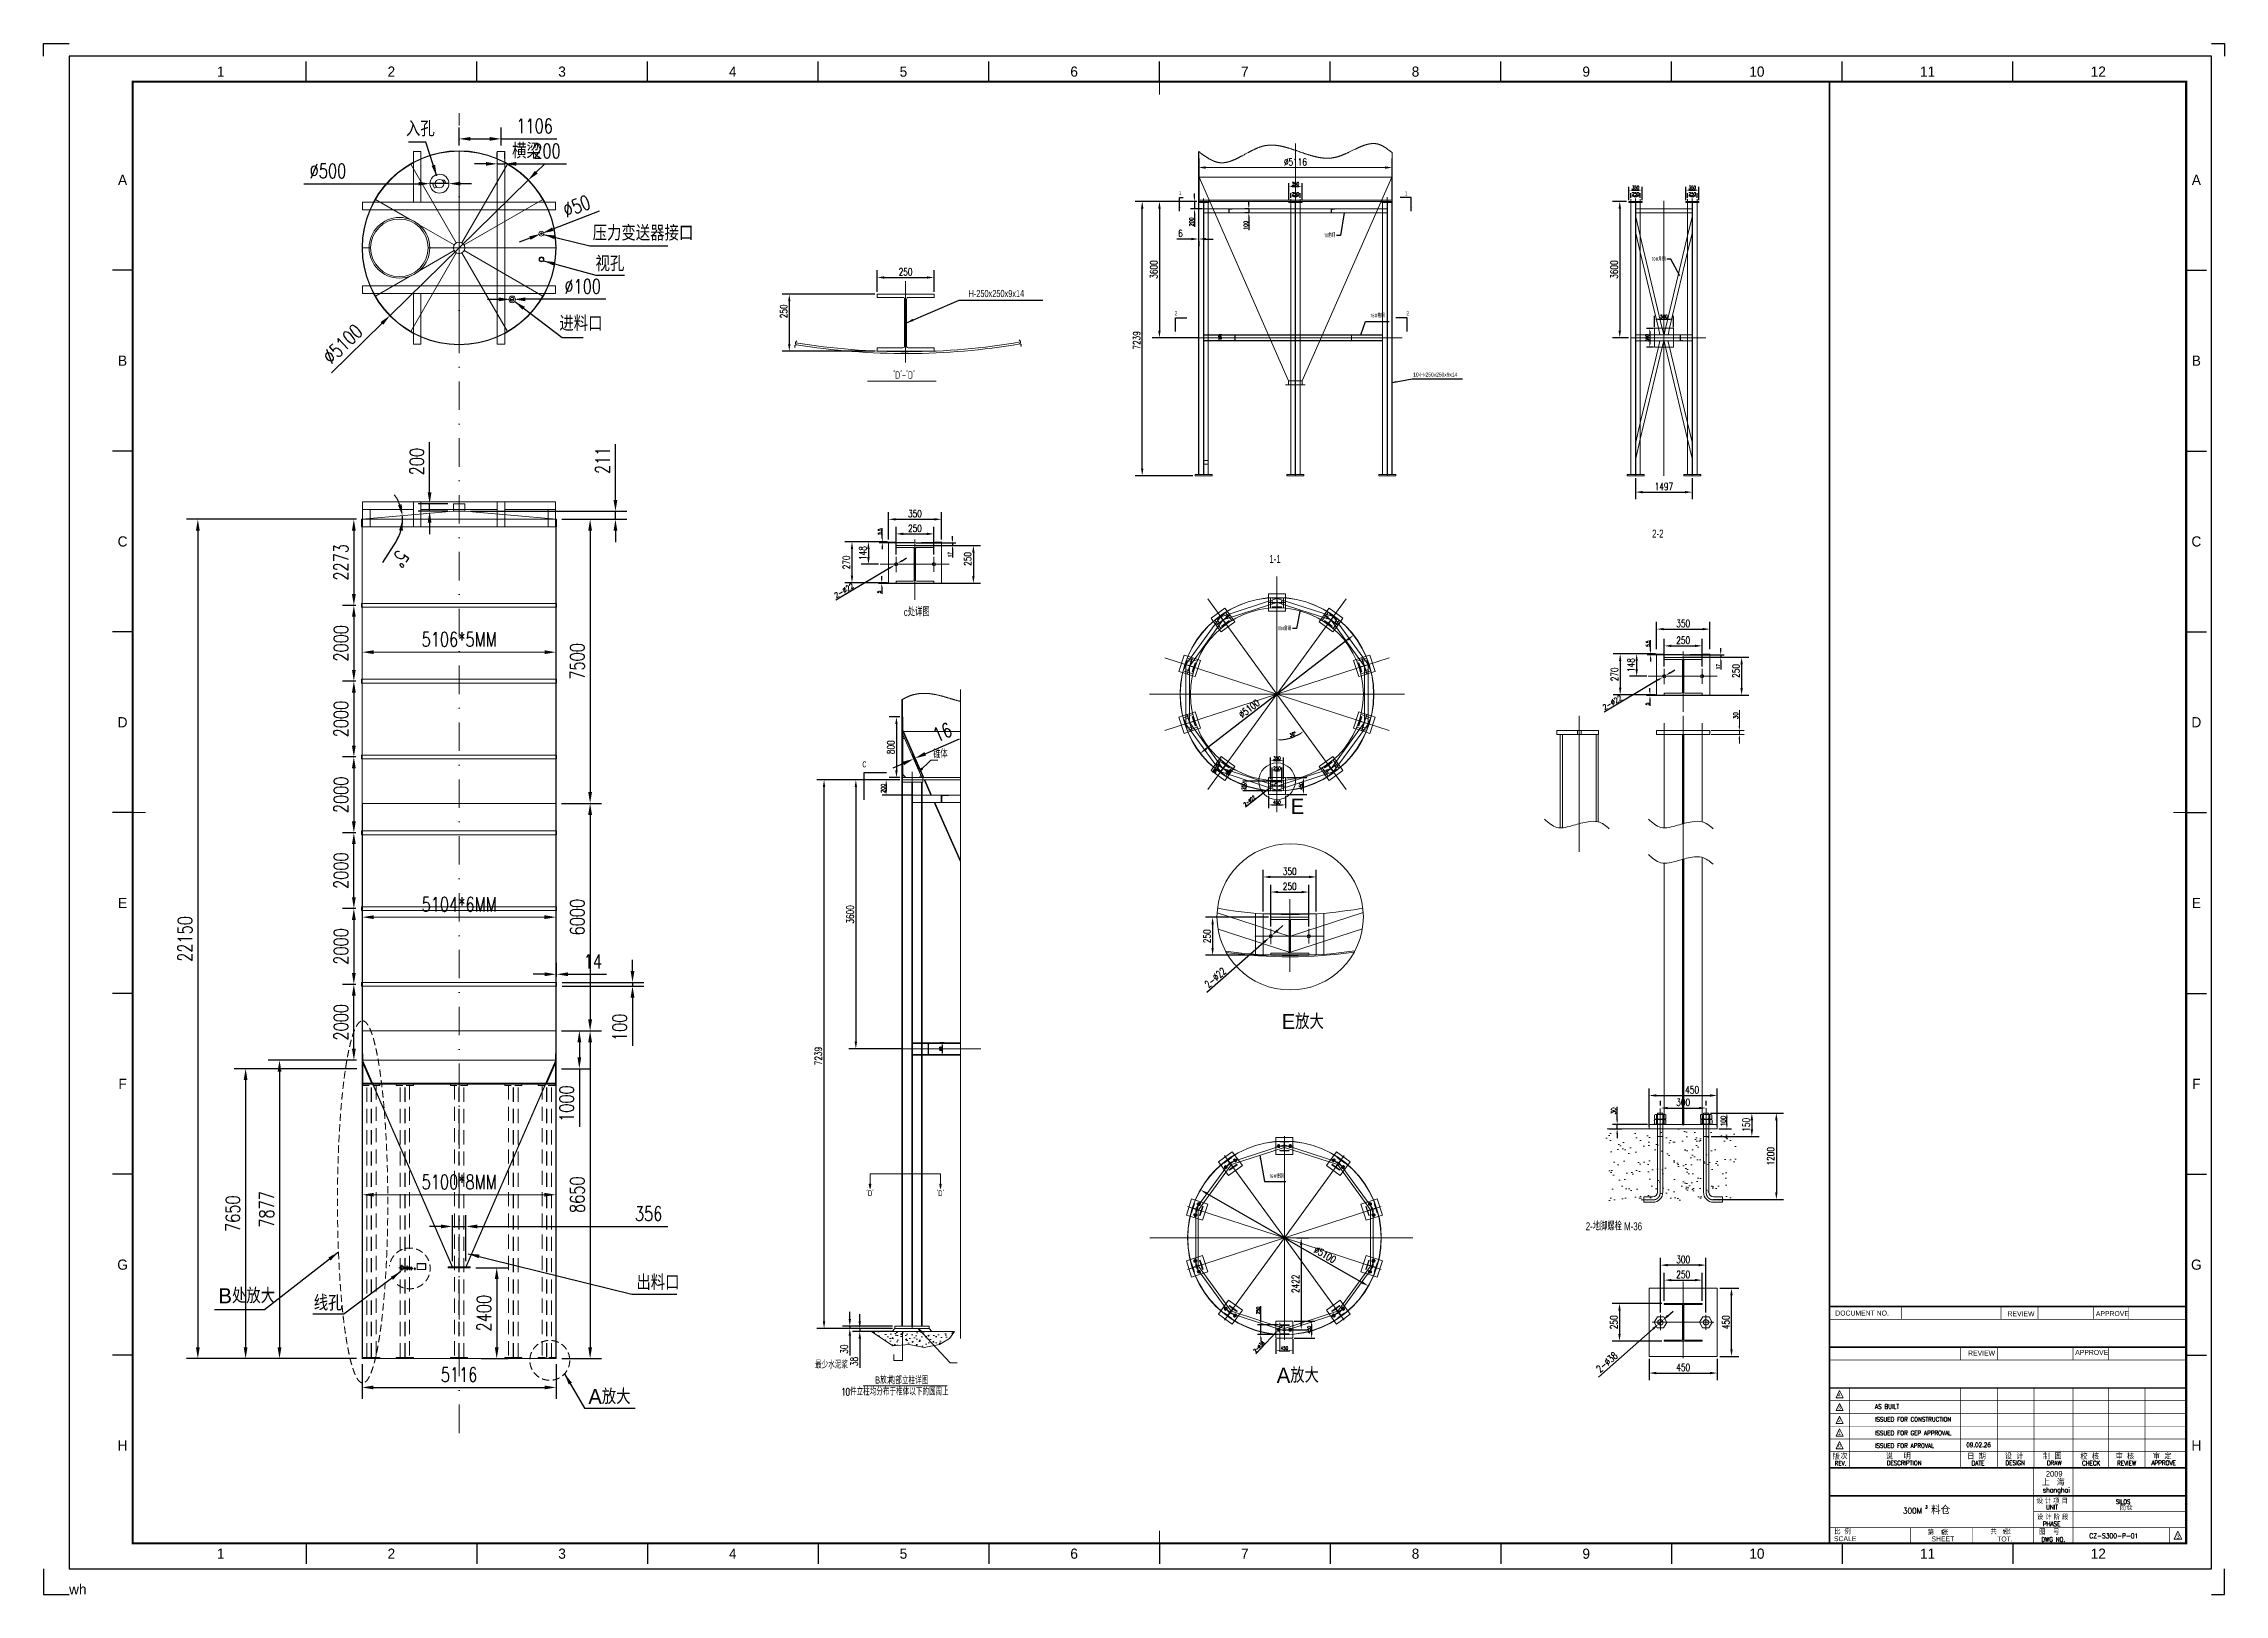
# Model space of a CAD drawing. Extents: x -1260320 to -915870, y -314911 to -145307.
# Drawn here: x -1177567 to -1120044, y -314911 to -273986 of the extents above; entities that cross this region are included whole.
import ezdxf
from ezdxf.enums import TextEntityAlignment as Align

# ---------------------------------------------------------------- set-up
doc = ezdxf.new("R2010")
doc.units = 0
doc.header["$LTSCALE"] = 1500
doc.header["$MEASUREMENT"] = 0
doc.header["$PDMODE"] = 1
doc.header["$PDSIZE"] = 50
for name, pattern in [('CENTER', [2, 1.25, -0.25, 0.25, -0.25]), ('DASHDOT', [1, 0.5, -0.25, 0, -0.25]), ('DASHEDX2', [1.5, 1, -0.5]), ('HIDDEN', [0.375, 0.25, -0.125]), ('HIDDEN2', [0.1875, 0.125, -0.0625]), ('PF_CENTER', [2, 1.25, -0.25, 0.25, -0.25]), ('PF_DASHED', [0.75, 0.5, -0.25]), ('PF_DIVIDE', [1.25, 0.5, -0.25, 0, -0.25, 0, -0.25])]:
    doc.linetypes.add(name, pattern=pattern)
doc.layers.get('0').update_dxf_attribs({"color": 3, "linetype": 'CONTINUOUS'})
doc.layers.get('DEFPOINTS').update_dxf_attribs({"linetype": 'CONTINUOUS'})
for name, color, linetype in [('008_EQUIP', 1, 'CONTINUOUS'), ('062_DRAWINGTITLE', 7, 'CONTINUOUS'), ('_TCC_NET_BORDER', 7, 'CONTINUOUS'), ('SMPEN_CENTER', 1, 'PF_CENTER'), ('SMPEN_DASHED', 5, 'PF_DASHED'), ('SMPEN_DIM', 3, 'CONTINUOUS'), ('SMPEN_THICK', 7, 'CONTINUOUS'), ('SMPEN_THIN', 2, 'CONTINUOUS'), ('剖面线', 6, 'CONTINUOUS'), ('双点划线', 6, 'PF_DIVIDE'), ('尺寸线', 3, 'CONTINUOUS'), ('粗实线', 7, 'CONTINUOUS')]:
    doc.layers.add(name, color=color, linetype=linetype)
for name, color, linetype, lineweight in [('实线', 7, 'CONTINUOUS', 40), ('尺寸公差', 5, 'CONTINUOUS', 25), ('细虚线', 2, 'DASHEDX2', 25)]:
    doc.layers.add(name, color=color, linetype=linetype, lineweight=lineweight)
doc.styles.add('_TCC_NET_FSHZ_D_W1', font='tcc_comp', dxfattribs={"bigfont": 'tcc_chin'})
doc.styles.add('_TCC_NET_FSHZ_S_W075', font='tcc_simp', dxfattribs={"width": 0.75, "bigfont": 'tcc_hzdx'})
doc.styles.add('HZ', font='TXT', dxfattribs={"bigfont": 'HZDX'})
doc.styles.add('HZ2', font='tcc_simp', dxfattribs={"height": 2.5, "bigfont": 'tcc_hzdx'})
doc.styles.add('HZ3', font='tcc_simp', dxfattribs={"height": 1.5, "bigfont": 'tcc_hzdx'})
doc.styles.add('R', font='romans', dxfattribs={"width": 0.8, "bigfont": 'hztxt'})
doc.styles.add('ROMAND', font='romand.shx', dxfattribs={"width": 0.75})
doc.styles.add('ROMANS', font='romans', dxfattribs={"width": 0.75})
doc.styles.get("Standard").update_dxf_attribs({"font": 'isocp.shx', "width": 0.707, "bigfont": 'hztxt.shx'})
doc.dimstyles.get("Standard").update_dxf_attribs({"dimscale": 150, "dimtxt": 2.5, "dimasz": 2, "dimexe": 2, "dimexo": 1, "dimgap": 1, "dimtad": 1, "dimdec": 0, "dimzin": 0, "dimdsep": 46, "dimtxsty": 'ROMANS', "dimcen": 0.09, "dimadec": 0, "dimazin": 0, "dimtfac": 1, "dimtdec": 4, "dimtmove": 0, "dimatfit": 3, "dimfxl": 0, "dimtolj": 1, "dimtzin": 0, "dimarcsym": 0})

msp = doc.modelspace()

# ---------------------------------------------------------------- texts
at = {"color": 3, "lineweight": 15, "style": 'HZ2'}
for s, p in [('入孔', (-1168010.108, -276433.883)), ('横梁', (-1165211.412, -277018.272)), ('压力变送器接口', (-1163085.203, -279185.139)), ('视孔', (-1163007.843, -279992.079)), ('进料口', (-1163963.83, -281572.997)), ('E', (-1144670.974, -294314.478)), ('E放大', (-1144910.762, -299993.093)), ('出料口', (-1161930.771, -306877.762)), ('B处放大', (-1172955.823, -307229.331)), ('线孔', (-1170441.886, -307420.272)), ('A放大', (-1145040.981, -309327.73)), ('A放大', (-1163198.765, -309890.279))]:
    msp.add_text(s, height=399.304, dxfattribs=at).set_placement(p)
at = {"lineweight": 15, "style": 'HZ2'}
for s, height, p in [('DOCUMENT NO.', 130.66667, (-1130308.245, -307552.342)), ('REVIEW', 130.6667, (-1125763.732, -307569.343)), ('APPROVE', 130.6667, (-1123434.415, -307566.233)), ('REVIEW', 130.6667, (-1126803.595, -308607.93)), ('APPROVE', 130.6667, (-1123979.345, -308590.304)), ('版  ', 147.8415, (-1130378.762, -311352.73)), ('次', 147.841, (-1130173.109, -311343.281)), ('说     明', 147.8415, (-1128975.312, -311343.54)), ('日  期', 147.8415, (-1126827.465, -311343.717)), ('设  计', 147.8415, (-1125838.303, -311343.717)), ('制  图', 147.8415, (-1124829.375, -311343.717)), ('校  核', 147.8415, (-1123844.362, -311349.357)), ('审  核', 147.8415, (-1122914.243, -311345.588)), ('审  定', 147.8415, (-1121932.262, -311340.884)), ('2009', 147.8415, (-1124752.377, -311802.538)), ('上   海', 161.2816, (-1124856.233, -312036.898)), ('设 计 项 目', 130.6667, (-1124998.905, -312513.927)), ('设 计 阶 段', 130.6667, (-1124988.334, -312937.685)), ('SCALE', 130.6667, (-1130342.715, -313505.419)), ('比  例', 130.6667, (-1130336.513, -313324.139)), ('第    张', 130.6667, (-1127871.539, -313342.875)), ('SHEET ', 130.6667, (-1127769.503, -313510.372)), ('共    张', 130.6667, (-1126215.742, -313323.694)), ('TOT.', 130.6667, (-1126037.746, -313513.786)), ('图    号', 130.6667, (-1124932.029, -313329.583))]:
    msp.add_text(s, height=height, dxfattribs=at).set_placement(p)
at = {"lineweight": 15}
for s, height, style, p in [('4', 94.08, 'HZ3', (-1130198.934, -309645.534)), ('3', 94.08, 'HZ3', (-1130198.934, -309981.537)), ('2', 94.08, 'HZ3', (-1130198.934, -310317.54)), ('1', 94.08, 'HZ3', (-1130198.934, -310653.544)), ('0', 94.08, 'HZ3', (-1130195.843, -310991.361)), ('3', 107.521, 'HZ2', (-1121265.787, -313385.842))]:
    msp.add_text(s, height=height, dxfattribs=dict(at, style=style)).set_placement(p, align=Align.MIDDLE)
at = {"color": 7, "lineweight": 15}
for s, height, style, width, p in [('AS BUILT', 120.9612, 'R', 0.8, (-1129258.727, -310015.488)), ('ISSUED FOR CONSTRUCTION', 120.96121, 'R', 0.8, (-1129258.727, -310351.492)), ('ISSUED FOR GEP APPROVAL', 120.96121, 'R', 0.8, (-1129258.727, -310712.632)), ('ISSUED FOR APROVAL', 120.96121, 'R', 0.8, (-1129258.727, -311046.238)), ('09.02.26', 120.9612, 'R', 0.8, (-1126850.832, -311023.188)), ('REV.', 120.9612, 'R', 0.8, (-1130324.614, -311511.507)), ('DESCRIPTION', 120.96121, 'R', 0.8, (-1128950.326, -311504.036)), ('DATE', 120.9612, 'R', 0.8, (-1126711.596, -311506.547)), ('DESIGN', 120.9612, 'R', 0.8, (-1125817.314, -311500.619)), ('DRAW', 120.9612, 'R', 0.8, (-1124725.164, -311503.203)), ('CHECK', 120.9612, 'R', 0.8, (-1123797.09, -311508.715)), ('shanghai', 134.4013, 'R', 0.8, (-1124833.546, -312219.819)), ('UNIT', 120.9612, 'R', 0.8, (-1124746.971, -312665.897)), ('SILOS', 114.24, 'ROMAND', 0.8, (-1122903.596, -312522.561)), ('DWG NO.', 120.9612, 'R', 0.8, (-1124872.377, -313519.958)), ('PHASE', 120.9612, 'R', 0.8, (-1124830.592, -313111.366)), ('CZ-S300-P-01', 129.02401, 'ROMAND', 0.85, (-1123604.945, -313429.45))]:
    msp.add_text(s, height=height, dxfattribs=dict(at, style=style, width=width)).set_placement(p)
at = {"color": 7, "lineweight": 15, "style": 'R', "width": 0.8}
for s, p in [('REVIEW', (-1122621.693, -311446.551)), ('APPROVE', (-1121644.608, -311440.573))]:
    msp.add_text(s, height=120.9612, dxfattribs=at).set_placement(p, align=Align.MIDDLE_CENTER)
at = {"linetype": 'Continuous', "lineweight": 15}
for s, height, style, p in [('料仓', 201.6, '_TCC_NET_FSHZ_D_W1', (-1127781.321, -312794.479)), ('筒仓', 134.4, 'HZ2', (-1122809.565, -312688.898))]:
    msp.add_text(s, height=height, dxfattribs=dict(at, style=style)).set_placement(p)
at = {"lineweight": 15, "style": 'HZ', "width": 0.7}
for p in [(-1127529.519, -313318.457), (-1125898.433, -313310.094)]:
    msp.add_text('1', height=104.533, dxfattribs=at).set_placement(p)
at = {"layer": '008_EQUIP', "color": 0, "lineweight": 15, "char_height": 375, "attachment_point": 5, "style": 'ROMANS'}
for s, insert in [('5106*5MM', (-1166607.626, -289708.707)), ('5104*6MM', (-1166607.626, -296701.295))]:
    msp.add_mtext(s, dxfattribs=dict(at, insert=insert))
at = {"layer": '008_EQUIP', "lineweight": 15, "insert": (-1166607.626, -304026.295), "char_height": 375, "attachment_point": 5, "style": 'ROMANS'}
msp.add_mtext('5100*8MM', dxfattribs=at)
at = {"layer": '062_DRAWINGTITLE', "color": 1, "lineweight": 15, "style": 'ROMAND', "width": 0.95}
msp.add_text('300M', height=147.84, dxfattribs=at).set_placement((-1128269.876, -312704.114), align=Align.MIDDLE)
at = {"layer": '062_DRAWINGTITLE', "color": 1, "lineweight": 15, "style": 'ROMAND'}
msp.add_text('3', height=73.92, dxfattribs=at).set_placement((-1127903.476, -312604.772), align=Align.MIDDLE)
at = {"layer": 'SMPEN_DIM', "lineweight": 15, "insert": (-1132933.993, -291721.166), "char_height": 122.5, "attachment_point": 5, "rotation": 90, "style": 'ROMANS'}
msp.add_mtext('30', dxfattribs=at)
at = {"layer": '尺寸线', "linetype": 'Continuous', "lineweight": 15, "width": 0.825}
msp.add_text(" 'D'-'D'", height=189, dxfattribs=at).set_placement((-1154922.583, -282826.33), align=Align.CENTER)
at = {"layer": '尺寸线', "lineweight": 15, "width": 0.825}
for p in [(-1155769.103, -304309.043), (-1153912.044, -304309.043)]:
    msp.add_text("'D'", height=146.754, dxfattribs=at).set_placement(p, align=Align.MIDDLE)
at = {"layer": '尺寸线', "color": 3, "lineweight": 15, "insert": (-1144548.085, -277108.495), "char_height": 189, "attachment_point": 5, "style": 'ROMANS'}
msp.add_mtext('%%C5116', dxfattribs=at)
at = {"layer": '尺寸线', "lineweight": 15, "ltscale": 20, "attachment_point": 1}
for s, insert, char_height, width in [('{\\fArial|b0|i0|c0|p32;1}', (-1147625.702, -277880.224), 105, 90.31734), ('{\\fArial|b0|i0|c0|p32;1}', (-1141664.541, -277886.93), 105, 90.31734), ('{\\fArial|b0|i0|c0|p32;2}', (-1147733.484, -281052.413), 105, 90.31734), ('{\\fArial|b0|i0|c0|p32;2}', (-1141621.481, -281052.413), 105, 90.31734), ('{\\fArial|b0|i0|c0|p32;2-2}', (-1135138.103, -286813.273), 210, 180.63469), ('{\\fArial|b0|i0|c0|p32;1-1}', (-1145233.965, -287479.827), 210, 180.63469), ('{\\fArial|b0|i0|c0|p32;c\\Ftxt,hzdx|c134;处详图}', (-1154877.435, -288883.533), 210, 757.81929), ('{\\Ftxt,hzdx|c134;锥体}', (-1154106.876, -292633.389), 210, 757.81929), ('{\\fArial|b0|i0|c0|p32;c}', (-1155971.244, -292876.381), 210, 180.63469), ('{\\fArial|b0|i0|c0|p32;2-\\Ftxt,hzdx|c134;地脚螺栓\\fArial|b0|i0|c0|p32; M-36}', (-1136890.3, -305093.024), 210, 1792.06814)]:
    msp.add_mtext(s, dxfattribs=dict(at, insert=insert, char_height=char_height, width=width))
at = {"layer": '尺寸线', "color": 3, "lineweight": 15, "ltscale": 20, "char_height": 189, "attachment_point": 9}
for s, insert in [('{\\Ftxt,hzdx|c134;最少水泥浆}', (-1156350.599, -308949.707)), ('{\\Ftxt,hzdx|c134;10件立柱均分布于椎体以下的圆周上}', (-1153691.771, -309663.226)), ('{\\fArial|b0|i0|c0|p32;B\\Ftxt,hzdx|c134;放大}', (-1155157.248, -309351.531)), ('{\\Ftxt,hzdx|c134;内部立柱详图}', (-1154233.505, -309363.853))]:
    msp.add_mtext(s, dxfattribs=dict(at, insert=insert))
at = {"layer": '粗实线', "color": 3, "lineweight": 15, "ltscale": 20}
for s, insert, char_height, attachment_point in [('10{\\Ftxt,hzdx|c134;角钢}', (-1143495.231, -279098.855), 105, 9), ('10#{\\Ftxt,hzdx|c134;角钢}', (-1134783.303, -279725.777), 105, 9), ('{\\fArial|b0|i0|c0|p32;H-250x250x9x14}', (-1153170.635, -280486.571), 189, 1), ('16#{\\Ftxt,hzdx|c134;槽钢}', (-1142563.06, -281109.17), 105, 1), ('{\\fArial|b0|i0|c0|p32;10-H-250x250x9x14}', (-1141441.372, -282667.543), 105, 1), ('10#{\\Ftxt,hzdx|c134;角钢}', (-1144658.535, -289474.431), 105, 9), ('16#{\\Ftxt,hzdx|c134;槽钢}', (-1145230.315, -303821.423), 105, 1)]:
    msp.add_mtext(s, dxfattribs=dict(at, insert=insert, char_height=char_height, attachment_point=attachment_point))

# ---------------------------------------------------------------- blocks, each defined once
blk = doc.blocks.new('*D189')
at = {"layer": '008_EQUIP', "color": 0, "lineweight": -2}
for p, q in [((-1166608, -276675), (-1166608, -276200)), ((-1166308, -276500), (-1165802, -276500)), ((-1165502, -276679), (-1165502, -276200)), ((-1165502, -276500), (-1164031, -276500))]:
    blk.add_line(p, q, dxfattribs=at)
at = {"layer": '008_EQUIP', "color": 0}
for points in [[(-1166308, -276450), (-1166308, -276550), (-1166608, -276500)], [(-1165802, -276450), (-1165802, -276550), (-1165502, -276500)]]:
    blk.add_solid(points, dxfattribs=at)
at = {"layer": 'DEFPOINTS', "color": 0}
for p in [(-1165502, -276500), (-1166608, -276825), (-1165502, -276829)]:
    blk.add_point(p, dxfattribs=at)
at = {"layer": '008_EQUIP', "color": 0, "lineweight": 15, "insert": (-1164616, -276162), "char_height": 375, "attachment_point": 5, "style": 'ROMANS'}
blk.add_mtext('\\A1;1106', dxfattribs=at)
blk = doc.blocks.new('*D190')
at = {"layer": '008_EQUIP', "color": 0, "lineweight": -2}
for p, q in [((-1169166, -308839), (-1169166, -309749)), ((-1164050, -308839), (-1164050, -309749)), ((-1168866, -309449), (-1164350, -309449))]:
    blk.add_line(p, q, dxfattribs=at)
at = {"layer": '008_EQUIP', "color": 0}
for points in [[(-1168866, -309399), (-1168866, -309499), (-1169166, -309449)], [(-1164350, -309399), (-1164350, -309499), (-1164050, -309449)]]:
    blk.add_solid(points, dxfattribs=at)
at = {"layer": 'DEFPOINTS', "color": 0}
for p in [(-1169166, -308689), (-1164050, -308689), (-1164050, -309449)]:
    blk.add_point(p, dxfattribs=at)
at = {"layer": '008_EQUIP', "color": 0, "lineweight": 15, "insert": (-1166608, -309112), "char_height": 375, "attachment_point": 5, "style": 'ROMANS'}
blk.add_mtext('\\A1;5116', dxfattribs=at)
blk = doc.blocks.new('*D191')
at = {"layer": '008_EQUIP', "color": 0, "lineweight": -2}
for p, q in [((-1169316, -300812), (-1171645, -300812)), ((-1171345, -301112), (-1171345, -308389)), ((-1169316, -308689), (-1171645, -308689))]:
    blk.add_line(p, q, dxfattribs=at)
at = {"layer": '008_EQUIP', "color": 0}
for points in [[(-1171395, -301112), (-1171295, -301112), (-1171345, -300812)], [(-1171395, -308389), (-1171295, -308389), (-1171345, -308689)]]:
    blk.add_solid(points, dxfattribs=at)
at = {"layer": 'DEFPOINTS', "color": 0}
for p in [(-1169166, -300812), (-1171345, -308689), (-1169166, -308689)]:
    blk.add_point(p, dxfattribs=at)
at = {"layer": '008_EQUIP', "color": 0, "lineweight": 15, "insert": (-1171683, -304750), "char_height": 375, "attachment_point": 5, "rotation": 90, "style": 'ROMANS'}
blk.add_mtext('\\A1;7877', dxfattribs=at)
blk = doc.blocks.new('*D192')
at = {"layer": '008_EQUIP', "color": 0, "lineweight": -2}
for p, q in [((-1169316, -286539), (-1169684, -286539)), ((-1169384, -286839), (-1169384, -288512)), ((-1169330, -288812), (-1169684, -288812))]:
    blk.add_line(p, q, dxfattribs=at)
at = {"layer": '008_EQUIP', "color": 0}
for points in [[(-1169434, -286839), (-1169334, -286839), (-1169384, -286539)], [(-1169434, -288512), (-1169334, -288512), (-1169384, -288812)]]:
    blk.add_solid(points, dxfattribs=at)
at = {"layer": 'DEFPOINTS', "color": 0}
for p in [(-1169166, -286539), (-1169384, -288812), (-1169180, -288812)]:
    blk.add_point(p, dxfattribs=at)
at = {"layer": '008_EQUIP', "color": 0, "lineweight": 15, "insert": (-1169722, -287675), "char_height": 375, "attachment_point": 5, "rotation": 90, "style": 'ROMANS'}
blk.add_mtext('\\A1;2273', dxfattribs=at)
blk = doc.blocks.new('*D194')
at = {"layer": 'DEFPOINTS', "color": 0}
for p in [(-1154916, -293415), (-1156142, -300517), (-1154843, -300517)]:
    blk.add_point(p, dxfattribs=at)
at = {"layer": '尺寸线', "color": 3, "lineweight": -2}
for p, q in [((-1154979, -293415), (-1156331, -293415)), ((-1156142, -293604), (-1156142, -300328)), ((-1154906, -300517), (-1156331, -300517))]:
    blk.add_line(p, q, dxfattribs=at)
at = {"layer": '尺寸线', "color": 3}
for points in [[(-1156174, -293604), (-1156111, -293604), (-1156142, -293415)], [(-1156174, -300328), (-1156111, -300328), (-1156142, -300517)]]:
    blk.add_solid(points, dxfattribs=at)
at = {"layer": '尺寸线', "color": 3, "lineweight": 15, "insert": (-1156291, -296966), "char_height": 189, "attachment_point": 5, "rotation": 90, "style": 'ROMANS'}
blk.add_mtext('\\A1;3600', dxfattribs=at)
blk = doc.blocks.new('*D195')
at = {"layer": 'DEFPOINTS', "color": 0}
for p in [(-1156981, -293415), (-1154916, -293415), (-1155111, -307893)]:
    blk.add_point(p, dxfattribs=at)
at = {"layer": '尺寸线', "color": 3, "lineweight": -2}
for p, q in [((-1154979, -293415), (-1157170, -293415)), ((-1156981, -307704), (-1156981, -293604)), ((-1155174, -307893), (-1157170, -307893))]:
    blk.add_line(p, q, dxfattribs=at)
at = {"layer": '尺寸线', "color": 3}
for points in [[(-1157013, -293604), (-1156950, -293604), (-1156981, -293415)], [(-1157013, -307704), (-1156950, -307704), (-1156981, -307893)]]:
    blk.add_solid(points, dxfattribs=at)
at = {"layer": '尺寸线', "color": 3, "lineweight": 15, "insert": (-1157130, -300704), "char_height": 189, "attachment_point": 5, "rotation": 90, "style": 'ROMANS'}
blk.add_mtext('\\A1;7239', dxfattribs=at)
blk = doc.blocks.new('*D196')
at = {"layer": 'DEFPOINTS', "color": 0}
for p in [(-1156302, -307833), (-1155111, -307833), (-1155111, -307893)]:
    blk.add_point(p, dxfattribs=at)
at = {"layer": '尺寸线', "color": 3, "lineweight": -2}
for p, q in [((-1156302, -307644), (-1156302, -307455)), ((-1155174, -307833), (-1156491, -307833)), ((-1155174, -307893), (-1156491, -307893)), ((-1156302, -307833), (-1156302, -307893)), ((-1156302, -308082), (-1156302, -308609))]:
    blk.add_line(p, q, dxfattribs=at)
at = {"layer": '尺寸线', "color": 3}
for points in [[(-1156333, -307644), (-1156270, -307644), (-1156302, -307833)], [(-1156333, -308082), (-1156270, -308082), (-1156302, -307893)]]:
    blk.add_solid(points, dxfattribs=at)
at = {"layer": '尺寸线', "color": 3, "lineweight": 15, "insert": (-1156450, -308440), "char_height": 189, "attachment_point": 5, "rotation": 90, "style": 'ROMANS'}
blk.add_mtext('\\A1;30', dxfattribs=at)
blk = doc.blocks.new('*D197')
at = {"layer": 'DEFPOINTS', "color": 0}
for p in [(-1156039, -307969), (-1155111, -307893), (-1155111, -307969)]:
    blk.add_point(p, dxfattribs=at)
at = {"layer": '尺寸线', "color": 3, "lineweight": -2}
for p, q in [((-1156039, -307704), (-1156039, -307515)), ((-1155174, -307893), (-1156228, -307893)), ((-1155174, -307969), (-1156228, -307969)), ((-1156039, -307893), (-1156039, -307969)), ((-1156039, -308158), (-1156039, -308933))]:
    blk.add_line(p, q, dxfattribs=at)
at = {"layer": '尺寸线', "color": 3}
for points in [[(-1156071, -307704), (-1156008, -307704), (-1156039, -307893)], [(-1156071, -308158), (-1156008, -308158), (-1156039, -307969)]]:
    blk.add_solid(points, dxfattribs=at)
at = {"layer": '尺寸线', "color": 3, "lineweight": 15, "insert": (-1156188, -308764), "char_height": 189, "attachment_point": 5, "rotation": 90, "style": 'ROMANS'}
blk.add_mtext('\\A1;38', dxfattribs=at)
blk = doc.blocks.new('*D198')
at = {"layer": 'DEFPOINTS', "color": 0}
for p in [(-1153869, -300677), (-1153793, -300357), (-1153793, -300677)]:
    blk.add_point(p, dxfattribs=at)
at = {"layer": '尺寸线', "color": 3, "lineweight": -2}
for p, q in [((-1153811, -300357), (-1153921, -300357)), ((-1153811, -300677), (-1153921, -300677)), ((-1153869, -300410), (-1153869, -300625))]:
    blk.add_line(p, q, dxfattribs=at)
at = {"layer": '尺寸线', "color": 3}
for points in [[(-1153877, -300410), (-1153860, -300410), (-1153869, -300357)], [(-1153877, -300625), (-1153860, -300625), (-1153869, -300677)]]:
    blk.add_solid(points, dxfattribs=at)
at = {"layer": '尺寸线', "color": 3, "lineweight": 15, "insert": (-1153910, -300517), "char_height": 52.5, "attachment_point": 5, "rotation": 90, "style": 'ROMANS'}
blk.add_mtext('\\A1;160', dxfattribs=at)
blk = doc.blocks.new('*D199')
at = {"layer": 'DEFPOINTS', "color": 0}
for p in [(-1154916, -291755), (-1155072, -293355), (-1154916, -293355)]:
    blk.add_point(p, dxfattribs=at)
at = {"layer": '尺寸线', "color": 3, "lineweight": -2}
for p, q in [((-1154979, -291755), (-1155261, -291755)), ((-1155072, -291944), (-1155072, -293166)), ((-1154979, -293355), (-1155261, -293355))]:
    blk.add_line(p, q, dxfattribs=at)
at = {"layer": '尺寸线', "color": 3}
for points in [[(-1155103, -291944), (-1155040, -291944), (-1155072, -291755)], [(-1155103, -293166), (-1155040, -293166), (-1155072, -293355)]]:
    blk.add_solid(points, dxfattribs=at)
at = {"layer": '尺寸线', "color": 3, "lineweight": 15, "insert": (-1155220, -292555), "char_height": 189, "attachment_point": 5, "rotation": 90, "style": 'ROMANS'}
blk.add_mtext('\\A1;800', dxfattribs=at)
blk = doc.blocks.new('*D200')
at = {"layer": 'DEFPOINTS', "color": 0}
for p in [(-1155344, -293815), (-1154951, -293415), (-1154652, -293815)]:
    blk.add_point(p, dxfattribs=at)
at = {"layer": '尺寸线', "color": 3, "lineweight": -2}
for p, q in [((-1154986, -293415), (-1155449, -293415)), ((-1154687, -293815), (-1155449, -293815)), ((-1155344, -293520), (-1155344, -293710))]:
    blk.add_line(p, q, dxfattribs=at)
at = {"layer": '尺寸线', "color": 3}
for points in [[(-1155361, -293520), (-1155326, -293520), (-1155344, -293415)], [(-1155361, -293710), (-1155326, -293710), (-1155344, -293815)]]:
    blk.add_solid(points, dxfattribs=at)
at = {"layer": '尺寸线', "color": 3, "lineweight": 15, "insert": (-1155426, -293639), "char_height": 105, "attachment_point": 5, "rotation": 90, "style": 'ROMANS'}
blk.add_mtext('\\A1;200', dxfattribs=at)
blk = doc.blocks.new('*D201')
at = {"layer": '008_EQUIP', "color": 0, "lineweight": -2}
for p, q in [((-1169330, -288812), (-1169684, -288812)), ((-1169384, -289112), (-1169384, -290512)), ((-1169330, -290812), (-1169684, -290812))]:
    blk.add_line(p, q, dxfattribs=at)
at = {"layer": '008_EQUIP', "color": 0}
for points in [[(-1169434, -289112), (-1169334, -289112), (-1169384, -288812)], [(-1169434, -290512), (-1169334, -290512), (-1169384, -290812)]]:
    blk.add_solid(points, dxfattribs=at)
at = {"layer": 'DEFPOINTS', "color": 0}
for p in [(-1169180, -288812), (-1169384, -290812), (-1169180, -290812)]:
    blk.add_point(p, dxfattribs=at)
at = {"layer": '008_EQUIP', "color": 0, "lineweight": 15, "insert": (-1169722, -289812), "char_height": 375, "attachment_point": 5, "rotation": 90, "style": 'ROMANS'}
blk.add_mtext('\\A1;2000', dxfattribs=at)
blk = doc.blocks.new('*D202')
at = {"layer": '008_EQUIP', "color": 0, "lineweight": -2}
for p, q in [((-1169330, -290812), (-1169684, -290812)), ((-1169384, -291112), (-1169384, -292512)), ((-1169330, -292812), (-1169684, -292812))]:
    blk.add_line(p, q, dxfattribs=at)
at = {"layer": '008_EQUIP', "color": 0}
for points in [[(-1169434, -291112), (-1169334, -291112), (-1169384, -290812)], [(-1169434, -292512), (-1169334, -292512), (-1169384, -292812)]]:
    blk.add_solid(points, dxfattribs=at)
at = {"layer": 'DEFPOINTS', "color": 0}
for p in [(-1169180, -290812), (-1169384, -292812), (-1169180, -292812)]:
    blk.add_point(p, dxfattribs=at)
at = {"layer": '008_EQUIP', "color": 0, "lineweight": 15, "insert": (-1169722, -291812), "char_height": 375, "attachment_point": 5, "rotation": 90, "style": 'ROMANS'}
blk.add_mtext('\\A1;2000', dxfattribs=at)
blk = doc.blocks.new('*D203')
at = {"layer": '008_EQUIP', "color": 0, "lineweight": -2}
for p, q in [((-1169330, -292812), (-1169684, -292812)), ((-1169384, -293112), (-1169384, -294512)), ((-1169330, -294812), (-1169684, -294812))]:
    blk.add_line(p, q, dxfattribs=at)
at = {"layer": '008_EQUIP', "color": 0}
for points in [[(-1169434, -293112), (-1169334, -293112), (-1169384, -292812)], [(-1169434, -294512), (-1169334, -294512), (-1169384, -294812)]]:
    blk.add_solid(points, dxfattribs=at)
at = {"layer": 'DEFPOINTS', "color": 0}
for p in [(-1169180, -292812), (-1169384, -294812), (-1169180, -294812)]:
    blk.add_point(p, dxfattribs=at)
at = {"layer": '008_EQUIP', "color": 0, "lineweight": 15, "insert": (-1169722, -293812), "char_height": 375, "attachment_point": 5, "rotation": 90, "style": 'ROMANS'}
blk.add_mtext('\\A1;2000', dxfattribs=at)
blk = doc.blocks.new('*D204')
at = {"layer": '008_EQUIP', "color": 0, "lineweight": -2}
for p, q in [((-1169330, -294812), (-1169684, -294812)), ((-1169384, -296512), (-1169384, -295112)), ((-1169330, -296812), (-1169684, -296812))]:
    blk.add_line(p, q, dxfattribs=at)
at = {"layer": '008_EQUIP', "color": 0}
for points in [[(-1169434, -295112), (-1169334, -295112), (-1169384, -294812)], [(-1169434, -296512), (-1169334, -296512), (-1169384, -296812)]]:
    blk.add_solid(points, dxfattribs=at)
at = {"layer": 'DEFPOINTS', "color": 0}
for p in [(-1169384, -294812), (-1169180, -294812), (-1169180, -296812)]:
    blk.add_point(p, dxfattribs=at)
at = {"layer": '008_EQUIP', "color": 0, "lineweight": 15, "insert": (-1169722, -295812), "char_height": 375, "attachment_point": 5, "rotation": 90, "style": 'ROMANS'}
blk.add_mtext('\\A1;2000', dxfattribs=at)
blk = doc.blocks.new('*D205')
at = {"layer": '008_EQUIP', "color": 0, "lineweight": -2}
for p, q in [((-1169330, -296812), (-1169684, -296812)), ((-1169384, -297112), (-1169384, -298512)), ((-1169330, -298812), (-1169684, -298812))]:
    blk.add_line(p, q, dxfattribs=at)
at = {"layer": '008_EQUIP', "color": 0}
for points in [[(-1169434, -297112), (-1169334, -297112), (-1169384, -296812)], [(-1169434, -298512), (-1169334, -298512), (-1169384, -298812)]]:
    blk.add_solid(points, dxfattribs=at)
at = {"layer": 'DEFPOINTS', "color": 0}
for p in [(-1169180, -296812), (-1169384, -298812), (-1169180, -298812)]:
    blk.add_point(p, dxfattribs=at)
at = {"layer": '008_EQUIP', "color": 0, "lineweight": 15, "insert": (-1169722, -297812), "char_height": 375, "attachment_point": 5, "rotation": 90, "style": 'ROMANS'}
blk.add_mtext('\\A1;2000', dxfattribs=at)
blk = doc.blocks.new('*D206')
at = {"layer": '008_EQUIP', "color": 0, "lineweight": -2}
for p, q in [((-1169330, -298812), (-1169684, -298812)), ((-1169384, -300512), (-1169384, -299112)), ((-1169316, -300812), (-1169684, -300812))]:
    blk.add_line(p, q, dxfattribs=at)
at = {"layer": '008_EQUIP', "color": 0}
for points in [[(-1169434, -299112), (-1169334, -299112), (-1169384, -298812)], [(-1169434, -300512), (-1169334, -300512), (-1169384, -300812)]]:
    blk.add_solid(points, dxfattribs=at)
at = {"layer": 'DEFPOINTS', "color": 0}
for p in [(-1169384, -298812), (-1169180, -298812), (-1169166, -300812)]:
    blk.add_point(p, dxfattribs=at)
at = {"layer": '008_EQUIP', "color": 0, "lineweight": 15, "insert": (-1169722, -299812), "char_height": 375, "attachment_point": 5, "rotation": 90, "style": 'ROMANS'}
blk.add_mtext('\\A1;2000', dxfattribs=at)
blk = doc.blocks.new('*D207')
at = {"layer": '008_EQUIP', "color": 0, "lineweight": -2}
for p, q in [((-1163886, -286539), (-1162852, -286539)), ((-1163152, -286839), (-1163152, -293739)), ((-1163906, -294039), (-1162852, -294039))]:
    blk.add_line(p, q, dxfattribs=at)
at = {"layer": '008_EQUIP', "color": 0}
for points in [[(-1163202, -286839), (-1163102, -286839), (-1163152, -286539)], [(-1163202, -293739), (-1163102, -293739), (-1163152, -294039)]]:
    blk.add_solid(points, dxfattribs=at)
at = {"layer": 'DEFPOINTS', "color": 0}
for p in [(-1164036, -286539), (-1164056, -294039), (-1163152, -294039)]:
    blk.add_point(p, dxfattribs=at)
at = {"layer": '008_EQUIP', "color": 0, "lineweight": 15, "insert": (-1163490, -290289), "char_height": 375, "attachment_point": 5, "rotation": 90, "style": 'ROMANS'}
blk.add_mtext('\\A1;7500', dxfattribs=at)
blk = doc.blocks.new('*D208')
at = {"layer": '008_EQUIP', "color": 0, "lineweight": -2}
for p, q in [((-1162484, -286028), (-1162484, -284558)), ((-1166308, -286328), (-1162184, -286328)), ((-1162484, -286539), (-1162484, -286328)), ((-1163900, -286539), (-1162184, -286539)), ((-1162484, -286839), (-1162484, -287139))]:
    blk.add_line(p, q, dxfattribs=at)
at = {"layer": '008_EQUIP', "color": 0}
for points in [[(-1162534, -286028), (-1162434, -286028), (-1162484, -286328)], [(-1162534, -286839), (-1162434, -286839), (-1162484, -286539)]]:
    blk.add_solid(points, dxfattribs=at)
at = {"layer": 'DEFPOINTS', "color": 0}
for p in [(-1166458, -286328), (-1164050, -286539), (-1162484, -286539)]:
    blk.add_point(p, dxfattribs=at)
at = {"layer": '008_EQUIP', "color": 0, "lineweight": 15, "insert": (-1162821, -284983), "char_height": 375, "attachment_point": 5, "rotation": 90, "style": 'ROMANS'}
blk.add_mtext('\\A1;211', dxfattribs=at)
blk = doc.blocks.new('*D209')
at = {"layer": '008_EQUIP', "color": 0, "lineweight": -2}
for p, q in [((-1163900, -294039), (-1162852, -294039)), ((-1163152, -294339), (-1163152, -299739)), ((-1163908, -300039), (-1162852, -300039))]:
    blk.add_line(p, q, dxfattribs=at)
at = {"layer": '008_EQUIP', "color": 0}
for points in [[(-1163202, -294339), (-1163102, -294339), (-1163152, -294039)], [(-1163202, -299739), (-1163102, -299739), (-1163152, -300039)]]:
    blk.add_solid(points, dxfattribs=at)
at = {"layer": 'DEFPOINTS', "color": 0}
for p in [(-1164050, -294039), (-1164058, -300039), (-1163152, -300039)]:
    blk.add_point(p, dxfattribs=at)
at = {"layer": '008_EQUIP', "color": 0, "lineweight": 15, "insert": (-1163490, -297039), "char_height": 375, "attachment_point": 5, "rotation": 90, "style": 'ROMANS'}
blk.add_mtext('\\A1;6000', dxfattribs=at)
blk = doc.blocks.new('*D210')
at = {"layer": '008_EQUIP', "color": 0, "lineweight": -2}
for p, q in [((-1163908, -300039), (-1162852, -300039)), ((-1163152, -300339), (-1163152, -308389)), ((-1163900, -308689), (-1162852, -308689))]:
    blk.add_line(p, q, dxfattribs=at)
at = {"layer": '008_EQUIP', "color": 0}
for points in [[(-1163202, -300339), (-1163102, -300339), (-1163152, -300039)], [(-1163202, -308389), (-1163102, -308389), (-1163152, -308689)]]:
    blk.add_solid(points, dxfattribs=at)
at = {"layer": 'DEFPOINTS', "color": 0}
for p in [(-1164058, -300039), (-1164050, -308689), (-1163152, -308689)]:
    blk.add_point(p, dxfattribs=at)
at = {"layer": '008_EQUIP', "color": 0, "lineweight": 15, "insert": (-1163490, -304364), "char_height": 375, "attachment_point": 5, "rotation": 90, "style": 'ROMANS'}
blk.add_mtext('\\A1;8650', dxfattribs=at)
blk = doc.blocks.new('*D211')
at = {"layer": '008_EQUIP', "color": 0, "lineweight": -2}
for p, q in [((-1166170, -306289), (-1165315, -306289)), ((-1165615, -306589), (-1165615, -308389)), ((-1166029, -308689), (-1165315, -308689))]:
    blk.add_line(p, q, dxfattribs=at)
at = {"layer": '008_EQUIP', "color": 0}
for points in [[(-1165665, -306589), (-1165565, -306589), (-1165615, -306289)], [(-1165665, -308389), (-1165565, -308389), (-1165615, -308689)]]:
    blk.add_solid(points, dxfattribs=at)
at = {"layer": 'DEFPOINTS', "color": 0}
for p in [(-1166320, -306289), (-1166179, -308689), (-1165615, -308689)]:
    blk.add_point(p, dxfattribs=at)
at = {"layer": '008_EQUIP', "color": 0, "lineweight": 15, "insert": (-1165953, -307489), "char_height": 375, "attachment_point": 5, "rotation": 90, "style": 'ROMANS'}
blk.add_mtext('\\A1;2400', dxfattribs=at)
blk = doc.blocks.new('*D212')
at = {"layer": '008_EQUIP', "color": 0, "lineweight": -2}
for p, q in [((-1167086, -305201), (-1167386, -305201)), ((-1166786, -306119), (-1166786, -304901)), ((-1166786, -305201), (-1166430, -305201)), ((-1166430, -306119), (-1166430, -304901)), ((-1166130, -305201), (-1161105, -305201))]:
    blk.add_line(p, q, dxfattribs=at)
at = {"layer": '008_EQUIP', "color": 0}
for points in [[(-1167086, -305151), (-1167086, -305251), (-1166786, -305201)], [(-1166130, -305151), (-1166130, -305251), (-1166430, -305201)]]:
    blk.add_solid(points, dxfattribs=at)
at = {"layer": 'DEFPOINTS', "color": 0}
for p in [(-1166430, -305201), (-1166786, -306269), (-1166430, -306269)]:
    blk.add_point(p, dxfattribs=at)
at = {"layer": '008_EQUIP', "color": 0, "lineweight": 15, "insert": (-1161609, -304864), "char_height": 375, "attachment_point": 5, "style": 'ROMANS'}
blk.add_mtext('\\A1;356', dxfattribs=at)
blk = doc.blocks.new('*D213')
at = {"layer": '008_EQUIP', "color": 0, "lineweight": -2}
for p, q in [((-1162033, -298462), (-1162033, -298162)), ((-1163886, -298762), (-1161733, -298762)), ((-1163886, -298862), (-1161733, -298862)), ((-1162033, -298762), (-1162033, -298862)), ((-1162033, -299162), (-1162033, -300431))]:
    blk.add_line(p, q, dxfattribs=at)
at = {"layer": '008_EQUIP', "color": 0}
for points in [[(-1162083, -298462), (-1161983, -298462), (-1162033, -298762)], [(-1162083, -299162), (-1161983, -299162), (-1162033, -298862)]]:
    blk.add_solid(points, dxfattribs=at)
at = {"layer": 'DEFPOINTS', "color": 0}
for p in [(-1164036, -298762), (-1164036, -298862), (-1162033, -298862)]:
    blk.add_point(p, dxfattribs=at)
at = {"layer": '008_EQUIP', "color": 0, "lineweight": 15, "insert": (-1162370, -299947), "char_height": 375, "attachment_point": 5, "rotation": 90, "style": 'ROMANS'}
blk.add_mtext('\\A1;100', dxfattribs=at)
blk = doc.blocks.new('*D214')
at = {"layer": '008_EQUIP', "color": 0, "lineweight": -2}
for p, q in [((-1164050, -298612), (-1164050, -298246)), ((-1164036, -298612), (-1164036, -298246)), ((-1164350, -298546), (-1164650, -298546)), ((-1164050, -298546), (-1164036, -298546)), ((-1163736, -298546), (-1162720, -298546))]:
    blk.add_line(p, q, dxfattribs=at)
at = {"layer": '008_EQUIP', "color": 0}
for points in [[(-1164350, -298496), (-1164350, -298596), (-1164050, -298546)], [(-1163736, -298496), (-1163736, -298596), (-1164036, -298546)]]:
    blk.add_solid(points, dxfattribs=at)
at = {"layer": 'DEFPOINTS', "color": 0}
for p in [(-1164050, -298762), (-1164036, -298546), (-1164036, -298762)]:
    blk.add_point(p, dxfattribs=at)
at = {"layer": '008_EQUIP', "color": 0, "lineweight": 15, "insert": (-1163078, -298209), "char_height": 375, "attachment_point": 5, "style": 'ROMANS'}
blk.add_mtext('\\A1;14', dxfattribs=at)
blk = doc.blocks.new('*D215')
at = {"layer": '008_EQUIP', "color": 0, "lineweight": -2}
blk.add_line((-1168267, -287115), (-1168631, -287683), dxfattribs=at)
for start, end in [(21.15622, 37.31243), (0, 5), (327.35473, 0), (327.68757, 343.84378)]:
    blk.add_arc((-1169166, -286539), 1067, start, end, dxfattribs=at)
at = {"layer": '008_EQUIP', "color": 0}
for points in [[(-1168121, -286142), (-1168219, -286165), (-1168102, -286446)], [(-1168190, -286829), (-1168091, -286843), (-1168098, -286539)]]:
    blk.add_solid(points, dxfattribs=at)
at = {"layer": 'DEFPOINTS', "color": 0}
for p in [(-1166758, -286328), (-1169166, -286539), (-1169166, -286539), (-1168100, -286477), (-1164050, -286539)]:
    blk.add_point(p, dxfattribs=at)
at = {"layer": '008_EQUIP', "color": 0, "lineweight": 15, "insert": (-1168165, -287581), "char_height": 375, "attachment_point": 5, "rotation": 237.35473, "style": 'ROMANS'}
blk.add_mtext('\\A1;5°', dxfattribs=at)
blk = doc.blocks.new('*D216')
at = {"layer": '008_EQUIP', "color": 0, "lineweight": -2}
for p, q in [((-1169316, -286539), (-1173799, -286539)), ((-1173499, -286839), (-1173499, -308389)), ((-1169316, -308689), (-1173799, -308689))]:
    blk.add_line(p, q, dxfattribs=at)
at = {"layer": '008_EQUIP', "color": 0}
for points in [[(-1173549, -286839), (-1173449, -286839), (-1173499, -286539)], [(-1173549, -308389), (-1173449, -308389), (-1173499, -308689)]]:
    blk.add_solid(points, dxfattribs=at)
at = {"layer": 'DEFPOINTS', "color": 0}
for p in [(-1169166, -286539), (-1173499, -308689), (-1169166, -308689)]:
    blk.add_point(p, dxfattribs=at)
at = {"layer": '008_EQUIP', "color": 0, "lineweight": 15, "insert": (-1173836, -297614), "char_height": 375, "attachment_point": 5, "rotation": 90, "style": 'ROMANS'}
blk.add_mtext('\\A1;22150', dxfattribs=at)
blk = doc.blocks.new('*D217')
at = {"layer": '008_EQUIP', "color": 0, "lineweight": -2}
for p, q in [((-1167386, -285828), (-1167386, -284505)), ((-1166908, -286128), (-1167686, -286128)), ((-1166908, -286328), (-1167686, -286328)), ((-1167386, -286328), (-1167386, -286128)), ((-1167386, -286628), (-1167386, -286928))]:
    blk.add_line(p, q, dxfattribs=at)
at = {"layer": '008_EQUIP', "color": 0}
for points in [[(-1167436, -285828), (-1167336, -285828), (-1167386, -286128)], [(-1167436, -286628), (-1167336, -286628), (-1167386, -286328)]]:
    blk.add_solid(points, dxfattribs=at)
at = {"layer": 'DEFPOINTS', "color": 0}
for p in [(-1167386, -286328), (-1166758, -286128), (-1166758, -286328)]:
    blk.add_point(p, dxfattribs=at)
at = {"layer": '008_EQUIP', "color": 0, "lineweight": 15, "insert": (-1167724, -285017), "char_height": 375, "attachment_point": 5, "rotation": 90, "style": 'ROMANS'}
blk.add_mtext('\\A1;200', dxfattribs=at)
blk = doc.blocks.new('*D218')
at = {"layer": 'DEFPOINTS', "color": 0}
for p in [(-1155459, -288237), (-1155283, -288217), (-1154583, -288237)]:
    blk.add_point(p, dxfattribs=at)
at = {"layer": 'SMPEN_DIM', "color": 0, "lineweight": -2}
for p, q in [((-1155459, -288129), (-1155459, -288042)), ((-1155312, -288217), (-1155547, -288217)), ((-1154612, -288237), (-1155547, -288237)), ((-1155459, -288217), (-1155459, -288237)), ((-1155459, -288325), (-1155459, -288506))]:
    blk.add_line(p, q, dxfattribs=at)
at = {"layer": 'SMPEN_DIM', "color": 0}
for points in [[(-1155474, -288129), (-1155445, -288129), (-1155459, -288217)], [(-1155474, -288325), (-1155445, -288325), (-1155459, -288237)]]:
    blk.add_solid(points, dxfattribs=at)
at = {"layer": 'SMPEN_DIM', "color": 0, "lineweight": 15, "insert": (-1155528, -288459), "char_height": 87.5, "attachment_point": 5, "rotation": 90, "style": 'ROMANS'}
blk.add_mtext('\\A1;5', dxfattribs=at)
blk = doc.blocks.new('*D219')
at = {"layer": 'DEFPOINTS', "color": 0}
for p in [(-1155283, -287135), (-1156245, -288217), (-1155283, -288217)]:
    blk.add_point(p, dxfattribs=at)
at = {"layer": '尺寸线', "color": 3, "lineweight": -2}
for p, q in [((-1155346, -287135), (-1156434, -287135)), ((-1156245, -287324), (-1156245, -288028)), ((-1155346, -288217), (-1156434, -288217))]:
    blk.add_line(p, q, dxfattribs=at)
at = {"layer": '尺寸线', "color": 3}
for points in [[(-1156276, -287324), (-1156213, -287324), (-1156245, -287135)], [(-1156276, -288028), (-1156213, -288028), (-1156245, -288217)]]:
    blk.add_solid(points, dxfattribs=at)
at = {"layer": '尺寸线', "color": 3, "lineweight": 15, "insert": (-1156393, -287676), "char_height": 189, "attachment_point": 5, "rotation": 90, "style": 'ROMANS'}
blk.add_mtext('\\A1;270', dxfattribs=at)
blk = doc.blocks.new('*D220')
at = {"layer": 'DEFPOINTS', "color": 0}
for p in [(-1154601, -287227), (-1154601, -288227), (-1153042, -288227)]:
    blk.add_point(p, dxfattribs=at)
at = {"layer": '尺寸线', "color": 3, "lineweight": -2}
for p, q in [((-1154538, -287227), (-1152853, -287227)), ((-1153042, -287416), (-1153042, -288038)), ((-1154538, -288227), (-1152853, -288227))]:
    blk.add_line(p, q, dxfattribs=at)
at = {"layer": '尺寸线', "color": 3}
for points in [[(-1153074, -287416), (-1153011, -287416), (-1153042, -287227)], [(-1153074, -288038), (-1153011, -288038), (-1153042, -288227)]]:
    blk.add_solid(points, dxfattribs=at)
at = {"layer": '尺寸线', "color": 3, "lineweight": 15, "insert": (-1153191, -287585), "char_height": 189, "attachment_point": 5, "rotation": 90, "style": 'ROMANS'}
blk.add_mtext('\\A1;250', dxfattribs=at)
blk = doc.blocks.new('*D221')
at = {"layer": 'DEFPOINTS', "color": 0}
for p in [(-1154583, -287157), (-1154583, -287227), (-1153592, -287227)]:
    blk.add_point(p, dxfattribs=at)
at = {"layer": 'SMPEN_DIM', "color": 0, "lineweight": -2}
for p, q in [((-1153592, -287070), (-1153592, -286982)), ((-1154554, -287157), (-1153505, -287157)), ((-1154554, -287227), (-1153505, -287227)), ((-1153592, -287157), (-1153592, -287227)), ((-1153592, -287314), (-1153592, -287545))]:
    blk.add_line(p, q, dxfattribs=at)
at = {"layer": 'SMPEN_DIM', "color": 0}
for points in [[(-1153607, -287070), (-1153578, -287070), (-1153592, -287157)], [(-1153607, -287314), (-1153578, -287314), (-1153592, -287227)]]:
    blk.add_solid(points, dxfattribs=at)
at = {"layer": 'SMPEN_DIM', "color": 0, "lineweight": 15, "insert": (-1153661, -287473), "char_height": 87.5, "attachment_point": 5, "rotation": 90, "style": 'ROMANS'}
blk.add_mtext('\\A1;17', dxfattribs=at)
blk = doc.blocks.new('*D222')
at = {"layer": 'DEFPOINTS', "color": 0}
for p in [(-1153883, -286539), (-1155283, -287135), (-1153883, -287135)]:
    blk.add_point(p, dxfattribs=at)
at = {"layer": '尺寸线', "color": 3, "lineweight": -2}
for p, q in [((-1155283, -287072), (-1155283, -286350)), ((-1153883, -287072), (-1153883, -286350)), ((-1155094, -286539), (-1154072, -286539))]:
    blk.add_line(p, q, dxfattribs=at)
at = {"layer": '尺寸线', "color": 3}
for points in [[(-1155094, -286508), (-1155094, -286571), (-1155283, -286539)], [(-1154072, -286508), (-1154072, -286571), (-1153883, -286539)]]:
    blk.add_solid(points, dxfattribs=at)
at = {"layer": '尺寸线', "color": 3, "lineweight": 15, "insert": (-1154583, -286391), "char_height": 189, "attachment_point": 5, "style": 'ROMANS'}
blk.add_mtext('\\A1;350', dxfattribs=at)
blk = doc.blocks.new('*D223')
at = {"layer": 'DEFPOINTS', "color": 0}
for p in [(-1154083, -286924), (-1155083, -287534), (-1154083, -287534)]:
    blk.add_point(p, dxfattribs=at)
at = {"layer": '尺寸线', "color": 3, "lineweight": -2}
for p, q in [((-1155083, -287471), (-1155083, -286735)), ((-1154894, -286924), (-1154272, -286924)), ((-1154083, -287471), (-1154083, -286735))]:
    blk.add_line(p, q, dxfattribs=at)
at = {"layer": '尺寸线', "color": 3}
for points in [[(-1154894, -286893), (-1154894, -286956), (-1155083, -286924)], [(-1154272, -286893), (-1154272, -286956), (-1154083, -286924)]]:
    blk.add_solid(points, dxfattribs=at)
at = {"layer": '尺寸线', "color": 3, "lineweight": 15, "insert": (-1154583, -286776), "char_height": 189, "attachment_point": 5, "style": 'ROMANS'}
blk.add_mtext('\\A1;250', dxfattribs=at)
blk = doc.blocks.new('*D224')
at = {"layer": 'DEFPOINTS', "color": 0}
for p in [(-1155283, -287135), (-1155811, -287727), (-1155483, -287727)]:
    blk.add_point(p, dxfattribs=at)
at = {"layer": '尺寸线', "color": 3, "lineweight": -2}
for p, q in [((-1155346, -287135), (-1156000, -287135)), ((-1155811, -287324), (-1155811, -287538)), ((-1155546, -287727), (-1156000, -287727))]:
    blk.add_line(p, q, dxfattribs=at)
at = {"layer": '尺寸线', "color": 3}
for points in [[(-1155842, -287324), (-1155779, -287324), (-1155811, -287135)], [(-1155842, -287538), (-1155779, -287538), (-1155811, -287727)]]:
    blk.add_solid(points, dxfattribs=at)
at = {"layer": '尺寸线', "color": 3, "lineweight": 15, "insert": (-1155959, -287431), "char_height": 189, "attachment_point": 5, "rotation": 90, "style": 'ROMANS'}
blk.add_mtext('\\A1;148', dxfattribs=at)
blk = doc.blocks.new('*D225')
at = {"layer": 'DEFPOINTS', "color": 0}
for p in [(-1155444, -287157), (-1155283, -287135), (-1154583, -287157)]:
    blk.add_point(p, dxfattribs=at)
at = {"layer": 'SMPEN_DIM', "color": 0, "lineweight": -2}
for p, q in [((-1155444, -287047), (-1155444, -286772)), ((-1155312, -287135), (-1155531, -287135)), ((-1154612, -287157), (-1155531, -287157)), ((-1155444, -287157), (-1155444, -287135)), ((-1155444, -287245), (-1155444, -287332))]:
    blk.add_line(p, q, dxfattribs=at)
at = {"layer": 'SMPEN_DIM', "color": 0}
for points in [[(-1155458, -287047), (-1155429, -287047), (-1155444, -287135)], [(-1155458, -287245), (-1155429, -287245), (-1155444, -287157)]]:
    blk.add_solid(points, dxfattribs=at)
at = {"layer": 'SMPEN_DIM', "color": 0, "lineweight": 15, "insert": (-1155513, -286866), "char_height": 87.5, "attachment_point": 5, "rotation": 90, "style": 'ROMANS'}
blk.add_mtext('\\A1;5.5', dxfattribs=at)
blk = doc.blocks.new('*D226')
at = {"layer": 'DEFPOINTS', "color": 0}
for p in [(-1155121, -287749), (-1155045, -287704)]:
    blk.add_point(p, dxfattribs=at)
at = {"layer": 'SMPEN_DIM', "color": 0, "lineweight": -2}
for p, q in [((-1154925, -287632), (-1154805, -287560)), ((-1155241, -287821), (-1156667, -288674)), ((-1155045, -287704), (-1155121, -287749))]:
    blk.add_line(p, q, dxfattribs=at)
at = {"layer": 'SMPEN_DIM', "color": 0}
for points in [[(-1154937, -287612), (-1154913, -287652), (-1155045, -287704)], [(-1155253, -287801), (-1155229, -287841), (-1155121, -287749)]]:
    blk.add_solid(points, dxfattribs=at)
at = {"layer": 'SMPEN_DIM', "color": 0, "lineweight": 15, "insert": (-1156453, -288418), "char_height": 140, "attachment_point": 5, "rotation": 30.89064, "style": 'ROMANS'}
blk.add_mtext('\\A1;2-%%c22', dxfattribs=at)
blk = doc.blocks.new('*D263')
at = {"layer": 'DEFPOINTS', "color": 0}
for p in [(-1148589, -278150), (-1147098, -278150), (-1147195, -285389)]:
    blk.add_point(p, dxfattribs=at)
at = {"layer": 'SMPEN_DIM', "color": 0, "lineweight": -2}
for p, q in [((-1147161, -278150), (-1148778, -278150)), ((-1148589, -285200), (-1148589, -278339)), ((-1147258, -285389), (-1148778, -285389))]:
    blk.add_line(p, q, dxfattribs=at)
at = {"layer": 'SMPEN_DIM', "color": 0}
for points in [[(-1148620, -278339), (-1148557, -278339), (-1148589, -278150)], [(-1148620, -285200), (-1148557, -285200), (-1148589, -285389)]]:
    blk.add_solid(points, dxfattribs=at)
at = {"layer": 'SMPEN_DIM', "color": 0, "lineweight": 15, "insert": (-1148737, -281818), "char_height": 189, "attachment_point": 5, "rotation": 90, "style": 'ROMANS'}
blk.add_mtext('\\A1;7239', dxfattribs=at)
blk = doc.blocks.new('*D264')
at = {"layer": 'DEFPOINTS', "color": 0}
for p in [(-1145198, -297042), (-1146732, -298042), (-1145198, -298042)]:
    blk.add_point(p, dxfattribs=at)
at = {"layer": '尺寸线', "color": 3, "lineweight": -2}
for p, q in [((-1145261, -297042), (-1146921, -297042)), ((-1146732, -297231), (-1146732, -297853)), ((-1145261, -298042), (-1146921, -298042))]:
    blk.add_line(p, q, dxfattribs=at)
at = {"layer": '尺寸线', "color": 3}
for points in [[(-1146764, -297231), (-1146701, -297231), (-1146732, -297042)], [(-1146764, -297853), (-1146701, -297853), (-1146732, -298042)]]:
    blk.add_solid(points, dxfattribs=at)
at = {"layer": '尺寸线', "color": 3, "lineweight": 15, "insert": (-1146881, -297542), "char_height": 189, "attachment_point": 5, "rotation": 90, "style": 'ROMANS'}
blk.add_mtext('\\A1;250', dxfattribs=at)
blk = doc.blocks.new('*D265')
at = {"layer": 'DEFPOINTS', "color": 0}
for p in [(-1144198, -296376), (-1145198, -297349), (-1144198, -297349)]:
    blk.add_point(p, dxfattribs=at)
at = {"layer": '尺寸线', "color": 3, "lineweight": -2}
for p, q in [((-1145198, -297286), (-1145198, -296187)), ((-1144198, -297286), (-1144198, -296187)), ((-1145009, -296376), (-1144387, -296376))]:
    blk.add_line(p, q, dxfattribs=at)
at = {"layer": '尺寸线', "color": 3}
for points in [[(-1145009, -296344), (-1145009, -296407), (-1145198, -296376)], [(-1144387, -296344), (-1144387, -296407), (-1144198, -296376)]]:
    blk.add_solid(points, dxfattribs=at)
at = {"layer": '尺寸线', "color": 3, "lineweight": 15, "insert": (-1144698, -296227), "char_height": 189, "attachment_point": 5, "style": 'ROMANS'}
blk.add_mtext('\\A1;250', dxfattribs=at)
blk = doc.blocks.new('*D266')
at = {"layer": 'DEFPOINTS', "color": 0}
for p in [(-1145231, -297571), (-1145165, -297513)]:
    blk.add_point(p, dxfattribs=at)
at = {"layer": 'SMPEN_DIM', "color": 0, "lineweight": -2}
for p, q in [((-1145023, -297388), (-1144882, -297263)), ((-1145373, -297696), (-1146882, -299028)), ((-1145165, -297513), (-1145231, -297571))]:
    blk.add_line(p, q, dxfattribs=at)
at = {"layer": 'SMPEN_DIM', "color": 0}
for points in [[(-1145044, -297364), (-1145002, -297412), (-1145165, -297513)], [(-1145393, -297673), (-1145352, -297720), (-1145231, -297571)]]:
    blk.add_solid(points, dxfattribs=at)
at = {"layer": 'SMPEN_DIM', "color": 0, "lineweight": 15, "insert": (-1146661, -298635), "char_height": 189, "attachment_point": 5, "rotation": 41.43146, "style": 'ROMANS'}
blk.add_mtext('\\A1;2-%%c22', dxfattribs=at)
blk = doc.blocks.new('*D267')
at = {"layer": 'DEFPOINTS', "color": 0}
for p in [(-1145034, -291156), (-1145034, -291156), (-1144784, -292335), (-1143207, -293671), (-1145034, -294264)]:
    blk.add_point(p, dxfattribs=at)
at = {"layer": 'SMPEN_DIM', "color": 0, "lineweight": -2}
blk.add_arc((-1145034, -291156), 1205, 274.16066, 301.83934, dxfattribs=at)
at = {"layer": 'SMPEN_DIM', "color": 0}
for points in [[(-1144406, -292168), (-1144390, -292192), (-1144326, -292131)], [(-1144946, -292373), (-1144947, -292344), (-1145034, -292362)]]:
    blk.add_solid(points, dxfattribs=at)
at = {"layer": 'SMPEN_DIM', "color": 0, "lineweight": 15, "insert": (-1144619, -292214), "char_height": 87.5, "attachment_point": 5, "rotation": 21.444, "style": 'ROMANS'}
blk.add_mtext('\\A1;36°', dxfattribs=at)
blk = doc.blocks.new('*D268')
at = {"layer": 'DEFPOINTS', "color": 0}
for p in [(-1145259, -293803), (-1144809, -293803), (-1144809, -294076)]:
    blk.add_point(p, dxfattribs=at)
at = {"layer": 'SMPEN_DIM', "color": 0, "lineweight": -2}
for p, q in [((-1145259, -293833), (-1145259, -294164)), ((-1144809, -293833), (-1144809, -294164)), ((-1145172, -294076), (-1144897, -294076))]:
    blk.add_line(p, q, dxfattribs=at)
at = {"layer": 'SMPEN_DIM', "color": 0}
for points in [[(-1145172, -294062), (-1145172, -294091), (-1145259, -294076)], [(-1144897, -294062), (-1144897, -294091), (-1144809, -294076)]]:
    blk.add_solid(points, dxfattribs=at)
at = {"layer": 'SMPEN_DIM', "color": 0, "lineweight": 15, "insert": (-1145034, -294007), "char_height": 87.5, "attachment_point": 5, "style": 'ROMANS'}
blk.add_mtext('\\A1;450', dxfattribs=at)
blk = doc.blocks.new('*D269')
at = {"layer": 'DEFPOINTS', "color": 0}
for p in [(-1144909, -293179), (-1145159, -293530), (-1144909, -293530)]:
    blk.add_point(p, dxfattribs=at)
at = {"layer": 'SMPEN_DIM', "color": 0, "lineweight": -2}
for p, q in [((-1145159, -293501), (-1145159, -293092)), ((-1145072, -293179), (-1144997, -293179)), ((-1144909, -293501), (-1144909, -293092))]:
    blk.add_line(p, q, dxfattribs=at)
at = {"layer": 'SMPEN_DIM', "color": 0}
for points in [[(-1145072, -293165), (-1145072, -293194), (-1145159, -293179)], [(-1144997, -293165), (-1144997, -293194), (-1144909, -293179)]]:
    blk.add_solid(points, dxfattribs=at)
at = {"layer": 'SMPEN_DIM', "color": 0, "lineweight": 15, "insert": (-1145034, -293111), "char_height": 87.5, "attachment_point": 5, "style": 'ROMANS'}
blk.add_mtext('\\A1;250', dxfattribs=at)
blk = doc.blocks.new('*D270')
at = {"layer": 'DEFPOINTS', "color": 0}
for p in [(-1145168, -293585), (-1145150, -293572)]:
    blk.add_point(p, dxfattribs=at)
at = {"layer": 'SMPEN_DIM', "color": 0, "lineweight": -2}
for p, q in [((-1145236, -293640), (-1145864, -294137)), ((-1145150, -293572), (-1145168, -293585)), ((-1145082, -293517), (-1145013, -293463))]:
    blk.add_line(p, q, dxfattribs=at)
at = {"layer": 'SMPEN_DIM', "color": 0}
for points in [[(-1145245, -293628), (-1145227, -293651), (-1145168, -293585)], [(-1145091, -293506), (-1145073, -293529), (-1145150, -293572)]]:
    blk.add_solid(points, dxfattribs=at)
at = {"layer": 'SMPEN_DIM', "color": 0, "lineweight": 15, "insert": (-1145760, -293966), "char_height": 87.5, "attachment_point": 5, "rotation": 38.37885, "style": 'ROMANS'}
blk.add_mtext('\\A1;2-∅22', dxfattribs=at)
blk = doc.blocks.new('*D271')
at = {"layer": 'DEFPOINTS', "color": 0}
for p in [(-1144859, -292908), (-1145209, -293430), (-1144859, -293430)]:
    blk.add_point(p, dxfattribs=at)
at = {"layer": 'SMPEN_DIM', "color": 0, "lineweight": -2}
for p, q in [((-1145209, -293401), (-1145209, -292821)), ((-1145122, -292908), (-1144947, -292908)), ((-1144859, -293401), (-1144859, -292821))]:
    blk.add_line(p, q, dxfattribs=at)
at = {"layer": 'SMPEN_DIM', "color": 0}
for points in [[(-1145122, -292894), (-1145122, -292923), (-1145209, -292908)], [(-1144947, -292894), (-1144947, -292923), (-1144859, -292908)]]:
    blk.add_solid(points, dxfattribs=at)
at = {"layer": 'SMPEN_DIM', "color": 0, "lineweight": 15, "insert": (-1145034, -292840), "char_height": 87.5, "attachment_point": 5, "style": 'ROMANS'}
blk.add_mtext('\\A1;350', dxfattribs=at)
blk = doc.blocks.new('*D272')
at = {"layer": 'DEFPOINTS', "color": 0}
for p in [(-1145850, -293703), (-1145159, -293453), (-1145159, -293703)]:
    blk.add_point(p, dxfattribs=at)
at = {"layer": 'SMPEN_DIM', "color": 0, "lineweight": -2}
for p, q in [((-1145188, -293453), (-1145938, -293453)), ((-1145188, -293703), (-1145938, -293703)), ((-1145850, -293541), (-1145850, -293616))]:
    blk.add_line(p, q, dxfattribs=at)
at = {"layer": 'SMPEN_DIM', "color": 0}
for points in [[(-1145865, -293541), (-1145836, -293541), (-1145850, -293453)], [(-1145865, -293616), (-1145836, -293616), (-1145850, -293703)]]:
    blk.add_solid(points, dxfattribs=at)
at = {"layer": 'SMPEN_DIM', "color": 0, "lineweight": 15, "insert": (-1145919, -293578), "char_height": 87.5, "attachment_point": 5, "rotation": 90, "style": 'ROMANS'}
blk.add_mtext('\\A1;250', dxfattribs=at)
blk = doc.blocks.new('*D273')
at = {"layer": 'DEFPOINTS', "color": 0}
for p in [(-1144809, -293353), (-1144334, -293353), (-1144809, -293803)]:
    blk.add_point(p, dxfattribs=at)
at = {"layer": 'SMPEN_DIM', "color": 0, "lineweight": -2}
for p, q in [((-1144780, -293353), (-1144247, -293353)), ((-1144780, -293803), (-1144247, -293803)), ((-1144334, -293716), (-1144334, -293441))]:
    blk.add_line(p, q, dxfattribs=at)
at = {"layer": 'SMPEN_DIM', "color": 0}
for points in [[(-1144349, -293441), (-1144320, -293441), (-1144334, -293353)], [(-1144349, -293716), (-1144320, -293716), (-1144334, -293803)]]:
    blk.add_solid(points, dxfattribs=at)
at = {"layer": 'SMPEN_DIM', "color": 0, "lineweight": 15, "insert": (-1144403, -293578), "char_height": 87.5, "attachment_point": 5, "rotation": 90, "style": 'ROMANS'}
blk.add_mtext('\\A1;450', dxfattribs=at)
blk = doc.blocks.new('*D274')
at = {"layer": 'DEFPOINTS', "color": 0}
for p in [(-1143998, -295978), (-1145398, -296950), (-1143998, -296950)]:
    blk.add_point(p, dxfattribs=at)
at = {"layer": '尺寸线', "color": 3, "lineweight": -2}
for p, q in [((-1145398, -296887), (-1145398, -295789)), ((-1145209, -295978), (-1144187, -295978)), ((-1143998, -296887), (-1143998, -295789))]:
    blk.add_line(p, q, dxfattribs=at)
at = {"layer": '尺寸线', "color": 3}
for points in [[(-1145209, -295946), (-1145209, -296009), (-1145398, -295978)], [(-1144187, -295946), (-1144187, -296009), (-1143998, -295978)]]:
    blk.add_solid(points, dxfattribs=at)
at = {"layer": '尺寸线', "color": 3, "lineweight": 15, "insert": (-1144698, -295829), "char_height": 189, "attachment_point": 5, "style": 'ROMANS'}
blk.add_mtext('\\A1;350', dxfattribs=at)
blk = doc.blocks.new('*D275')
at = {"layer": 'DEFPOINTS', "color": 0}
for p in [(-1144576, -305503), (-1144838, -307925), (-1144395, -307925)]:
    blk.add_point(p, dxfattribs=at)
at = {"layer": 'SMPEN_DIM', "color": 0, "lineweight": -2}
for p, q in [((-1144513, -305503), (-1144206, -305503)), ((-1144395, -305692), (-1144395, -307736)), ((-1144775, -307925), (-1144206, -307925))]:
    blk.add_line(p, q, dxfattribs=at)
at = {"layer": 'SMPEN_DIM', "color": 0}
for points in [[(-1144427, -305692), (-1144364, -305692), (-1144395, -305503)], [(-1144427, -307736), (-1144364, -307736), (-1144395, -307925)]]:
    blk.add_solid(points, dxfattribs=at)
at = {"layer": 'SMPEN_DIM', "color": 0, "lineweight": 15, "insert": (-1144544, -306714), "char_height": 189, "attachment_point": 5, "rotation": 90, "style": 'ROMANS'}
blk.add_mtext('\\A1;2422', dxfattribs=at)
blk = doc.blocks.new('*D276')
at = {"layer": 'DEFPOINTS', "color": 0}
for p in [(-1145462, -308050), (-1144963, -307800), (-1144963, -308050)]:
    blk.add_point(p, dxfattribs=at)
at = {"layer": 'SMPEN_DIM', "color": 0, "lineweight": -2}
for p, q in [((-1145462, -307713), (-1145462, -307307)), ((-1144992, -307800), (-1145550, -307800)), ((-1144992, -308050), (-1145550, -308050)), ((-1145462, -308050), (-1145462, -307800)), ((-1145462, -308138), (-1145462, -308225))]:
    blk.add_line(p, q, dxfattribs=at)
at = {"layer": 'SMPEN_DIM', "color": 0}
for points in [[(-1145477, -307713), (-1145448, -307713), (-1145462, -307800)], [(-1145477, -308138), (-1145448, -308138), (-1145462, -308050)]]:
    blk.add_solid(points, dxfattribs=at)
at = {"layer": 'SMPEN_DIM', "color": 0, "lineweight": 15, "insert": (-1145531, -307417), "char_height": 87.5, "attachment_point": 5, "rotation": 90, "style": 'ROMANS'}
blk.add_mtext('\\A1;250', dxfattribs=at)
blk = doc.blocks.new('*D277')
at = {"layer": 'DEFPOINTS', "color": 0}
for p in [(-1145001, -307938), (-1144976, -307912)]:
    blk.add_point(p, dxfattribs=at)
at = {"layer": 'SMPEN_DIM', "color": 0, "lineweight": -2}
for p, q in [((-1145061, -308002), (-1145595, -308566)), ((-1144976, -307912), (-1145001, -307938)), ((-1144916, -307849), (-1144855, -307785))]:
    blk.add_line(p, q, dxfattribs=at)
at = {"layer": 'SMPEN_DIM', "color": 0}
for points in [[(-1145071, -307992), (-1145050, -308012), (-1145001, -307938)], [(-1144926, -307839), (-1144905, -307859), (-1144976, -307912)]]:
    blk.add_solid(points, dxfattribs=at)
at = {"layer": 'SMPEN_DIM', "color": 0, "lineweight": 15, "insert": (-1145510, -308375), "char_height": 87.5, "attachment_point": 5, "rotation": 46.52962, "style": 'ROMANS'}
blk.add_mtext('\\A1;2-%%c38', dxfattribs=at)
blk = doc.blocks.new('*D278')
at = {"layer": 'DEFPOINTS', "color": 0}
for p in [(-1144613, -307700), (-1144119, -307700), (-1144613, -308150)]:
    blk.add_point(p, dxfattribs=at)
at = {"layer": 'SMPEN_DIM', "color": 0, "lineweight": -2}
for p, q in [((-1144584, -307700), (-1144032, -307700)), ((-1144584, -308150), (-1144032, -308150)), ((-1144119, -308063), (-1144119, -307788))]:
    blk.add_line(p, q, dxfattribs=at)
at = {"layer": 'SMPEN_DIM', "color": 0}
for points in [[(-1144134, -307788), (-1144105, -307788), (-1144119, -307700)], [(-1144134, -308063), (-1144105, -308063), (-1144119, -308150)]]:
    blk.add_solid(points, dxfattribs=at)
at = {"layer": 'SMPEN_DIM', "color": 0, "lineweight": 15, "insert": (-1144188, -307925), "char_height": 87.5, "attachment_point": 5, "rotation": 90, "style": 'ROMANS'}
blk.add_mtext('\\A1;450', dxfattribs=at)
blk = doc.blocks.new('*D279')
at = {"layer": 'DEFPOINTS', "color": 0}
for p in [(-1145063, -308150), (-1144613, -308150), (-1144613, -308479)]:
    blk.add_point(p, dxfattribs=at)
at = {"layer": 'SMPEN_DIM', "color": 0, "lineweight": -2}
for p, q in [((-1145063, -308179), (-1145063, -308566)), ((-1144613, -308179), (-1144613, -308566)), ((-1144976, -308479), (-1144701, -308479))]:
    blk.add_line(p, q, dxfattribs=at)
at = {"layer": 'SMPEN_DIM', "color": 0}
for points in [[(-1144976, -308464), (-1144976, -308493), (-1145063, -308479)], [(-1144701, -308464), (-1144701, -308493), (-1144613, -308479)]]:
    blk.add_solid(points, dxfattribs=at)
at = {"layer": 'SMPEN_DIM', "color": 0, "lineweight": 15, "insert": (-1144838, -308410), "char_height": 87.5, "attachment_point": 5, "style": 'ROMANS'}
blk.add_mtext('\\A1;450', dxfattribs=at)
blk = doc.blocks.new('*D227')
at = {"layer": 'DEFPOINTS', "color": 0}
for p in [(-1135219, -308630), (-1133419, -308630), (-1133419, -309070)]:
    blk.add_point(p, dxfattribs=at)
at = {"layer": '尺寸线', "color": 3, "lineweight": -2}
for p, q in [((-1135219, -308693), (-1135219, -309259)), ((-1133419, -308693), (-1133419, -309259)), ((-1135030, -309070), (-1133608, -309070))]:
    blk.add_line(p, q, dxfattribs=at)
at = {"layer": '尺寸线', "color": 3}
for points in [[(-1135030, -309038), (-1135030, -309101), (-1135219, -309070)], [(-1133608, -309038), (-1133608, -309101), (-1133419, -309070)]]:
    blk.add_solid(points, dxfattribs=at)
at = {"layer": '尺寸线', "color": 3, "lineweight": 15, "insert": (-1134319, -308921), "char_height": 189, "attachment_point": 5, "style": 'ROMANS'}
blk.add_mtext('\\A1;450', dxfattribs=at)
blk = doc.blocks.new('*D228')
at = {"layer": 'DEFPOINTS', "color": 0}
for p in [(-1133419, -301745), (-1135219, -302626), (-1133419, -302626)]:
    blk.add_point(p, dxfattribs=at)
at = {"layer": 'SMPEN_DIM', "color": 0, "lineweight": -2}
for p, q in [((-1135219, -302563), (-1135219, -301556)), ((-1135030, -301745), (-1133608, -301745)), ((-1133419, -302563), (-1133419, -301556))]:
    blk.add_line(p, q, dxfattribs=at)
at = {"layer": 'SMPEN_DIM', "color": 0}
for points in [[(-1135030, -301713), (-1135030, -301776), (-1135219, -301745)], [(-1133608, -301713), (-1133608, -301776), (-1133419, -301745)]]:
    blk.add_solid(points, dxfattribs=at)
at = {"layer": 'SMPEN_DIM', "color": 0, "lineweight": 15, "insert": (-1134083, -301596), "char_height": 189, "attachment_point": 5, "style": 'ROMANS'}
blk.add_mtext('\\A1;450', dxfattribs=at)
blk = doc.blocks.new('*D229')
at = {"layer": 'DEFPOINTS', "color": 0}
for p in [(-1134919, -306221), (-1134919, -307537), (-1133719, -307535)]:
    blk.add_point(p, dxfattribs=at)
at = {"layer": '尺寸线', "color": 3, "lineweight": -2}
for p, q in [((-1134919, -307474), (-1134919, -306032)), ((-1133908, -306221), (-1134730, -306221)), ((-1133719, -307472), (-1133719, -306032))]:
    blk.add_line(p, q, dxfattribs=at)
at = {"layer": '尺寸线', "color": 3}
for points in [[(-1134730, -306190), (-1134730, -306253), (-1134919, -306221)], [(-1133908, -306190), (-1133908, -306253), (-1133719, -306221)]]:
    blk.add_solid(points, dxfattribs=at)
at = {"layer": '尺寸线', "color": 3, "lineweight": 15, "insert": (-1134319, -306073), "char_height": 189, "attachment_point": 5, "style": 'ROMANS'}
blk.add_mtext('\\A1;300', dxfattribs=at)
blk = doc.blocks.new('*D230')
at = {"layer": 'DEFPOINTS', "color": 0}
for p in [(-1133819, -306617), (-1134819, -307230), (-1133819, -307230)]:
    blk.add_point(p, dxfattribs=at)
at = {"layer": '尺寸线', "color": 3, "lineweight": -2}
for p, q in [((-1134819, -307167), (-1134819, -306428)), ((-1133819, -307167), (-1133819, -306428)), ((-1134630, -306617), (-1134008, -306617))]:
    blk.add_line(p, q, dxfattribs=at)
at = {"layer": '尺寸线', "color": 3}
for points in [[(-1134630, -306585), (-1134630, -306648), (-1134819, -306617)], [(-1134008, -306585), (-1134008, -306648), (-1133819, -306617)]]:
    blk.add_solid(points, dxfattribs=at)
at = {"layer": '尺寸线', "color": 3, "lineweight": 15, "insert": (-1134319, -306311), "char_height": 189, "attachment_point": 5, "style": 'ROMANS'}
blk.add_mtext('\\A1;\\P250', dxfattribs=at)
blk = doc.blocks.new('*D231')
at = {"layer": 'DEFPOINTS', "color": 0}
for p in [(-1134819, -307230), (-1136000, -308230), (-1134819, -308230)]:
    blk.add_point(p, dxfattribs=at)
at = {"layer": '尺寸线', "color": 3, "lineweight": -2}
for p, q in [((-1134882, -307230), (-1136189, -307230)), ((-1136000, -307419), (-1136000, -308041)), ((-1134882, -308230), (-1136189, -308230))]:
    blk.add_line(p, q, dxfattribs=at)
at = {"layer": '尺寸线', "color": 3}
for points in [[(-1136031, -307419), (-1135968, -307419), (-1136000, -307230)], [(-1136031, -308041), (-1135968, -308041), (-1136000, -308230)]]:
    blk.add_solid(points, dxfattribs=at)
at = {"layer": '尺寸线', "color": 3, "lineweight": 15, "insert": (-1136148, -307730), "char_height": 189, "attachment_point": 5, "rotation": 90, "style": 'ROMANS'}
blk.add_mtext('\\A1;250', dxfattribs=at)
blk = doc.blocks.new('*D232')
at = {"layer": 'DEFPOINTS', "color": 0}
for p in [(-1134865, -307683), (-1134973, -307778)]:
    blk.add_point(p, dxfattribs=at)
at = {"layer": 'SMPEN_DIM', "color": 0, "lineweight": -2}
for p, q in [((-1134865, -307683), (-1134973, -307778)), ((-1134724, -307557), (-1134582, -307432)), ((-1135115, -307903), (-1136552, -309175))]:
    blk.add_line(p, q, dxfattribs=at)
at = {"layer": 'SMPEN_DIM', "color": 0}
for points in [[(-1134745, -307534), (-1134703, -307581), (-1134865, -307683)], [(-1135136, -307880), (-1135094, -307927), (-1134973, -307778)]]:
    blk.add_solid(points, dxfattribs=at)
at = {"layer": 'SMPEN_DIM', "color": 0, "lineweight": 15, "insert": (-1136332, -308782), "char_height": 189, "attachment_point": 5, "rotation": 41.5064, "style": 'ROMANS'}
blk.add_mtext('\\A1;2-%%c38', dxfattribs=at)
blk = doc.blocks.new('*D233')
at = {"layer": 'DEFPOINTS', "color": 0}
for p in [(-1133419, -306830), (-1133045, -306830), (-1133419, -308630)]:
    blk.add_point(p, dxfattribs=at)
at = {"layer": '尺寸线', "color": 3, "lineweight": -2}
for p, q in [((-1133356, -306830), (-1132856, -306830)), ((-1133045, -308441), (-1133045, -307019)), ((-1133356, -308630), (-1132856, -308630))]:
    blk.add_line(p, q, dxfattribs=at)
at = {"layer": '尺寸线', "color": 3}
for points in [[(-1133077, -307019), (-1133014, -307019), (-1133045, -306830)], [(-1133077, -308441), (-1133014, -308441), (-1133045, -308630)]]:
    blk.add_solid(points, dxfattribs=at)
at = {"layer": '尺寸线', "color": 3, "lineweight": 15, "insert": (-1133194, -307730), "char_height": 189, "attachment_point": 5, "rotation": 90, "style": 'ROMANS'}
blk.add_mtext('\\A1;450', dxfattribs=at)
blk = doc.blocks.new('*D234')
at = {"layer": 'DEFPOINTS', "color": 0}
for p in [(-1136061, -302506), (-1135219, -302506), (-1136324, -302626)]:
    blk.add_point(p, dxfattribs=at)
at = {"layer": 'SMPEN_DIM', "color": 0, "lineweight": -2}
for p, q in [((-1135260, -302506), (-1136184, -302506)), ((-1136061, -302384), (-1136061, -302042)), ((-1136061, -302626), (-1136061, -302506)), ((-1136283, -302626), (-1135939, -302626)), ((-1136061, -302749), (-1136061, -302871))]:
    blk.add_line(p, q, dxfattribs=at)
at = {"layer": 'SMPEN_DIM', "color": 0}
for points in [[(-1136082, -302384), (-1136041, -302384), (-1136061, -302506)], [(-1136082, -302749), (-1136041, -302749), (-1136061, -302626)]]:
    blk.add_solid(points, dxfattribs=at)
at = {"layer": 'SMPEN_DIM', "color": 0, "lineweight": 15, "insert": (-1136158, -302152), "char_height": 122.5, "attachment_point": 5, "rotation": 90, "style": 'ROMANS'}
blk.add_mtext('\\A1;30', dxfattribs=at)
blk = doc.blocks.new('*D235')
at = {"layer": 'DEFPOINTS', "color": 0}
for p in [(-1133639, -302209), (-1133602, -304489), (-1131862, -304489)]:
    blk.add_point(p, dxfattribs=at)
at = {"layer": '尺寸线', "color": 3, "lineweight": -2}
for p, q in [((-1133576, -302209), (-1131673, -302209)), ((-1131862, -302398), (-1131862, -304300)), ((-1133539, -304489), (-1131673, -304489))]:
    blk.add_line(p, q, dxfattribs=at)
at = {"layer": '尺寸线', "color": 3}
for points in [[(-1131894, -302398), (-1131831, -302398), (-1131862, -302209)], [(-1131894, -304300), (-1131831, -304300), (-1131862, -304489)]]:
    blk.add_solid(points, dxfattribs=at)
at = {"layer": '尺寸线', "color": 3, "lineweight": 15, "insert": (-1132011, -303349), "char_height": 189, "attachment_point": 5, "rotation": 90, "style": 'ROMANS'}
blk.add_mtext('\\A1;1200', dxfattribs=at)
blk = doc.blocks.new('*D236')
at = {"layer": 'DEFPOINTS', "color": 0}
for p in [(-1133639, -302209), (-1133642, -302829), (-1132508, -302829)]:
    blk.add_point(p, dxfattribs=at)
at = {"layer": '尺寸线', "color": 3, "lineweight": -2}
for p, q in [((-1133576, -302209), (-1132319, -302209)), ((-1132508, -302398), (-1132508, -302640)), ((-1133579, -302829), (-1132319, -302829))]:
    blk.add_line(p, q, dxfattribs=at)
at = {"layer": '尺寸线', "color": 3}
for points in [[(-1132540, -302398), (-1132477, -302398), (-1132508, -302209)], [(-1132540, -302640), (-1132477, -302640), (-1132508, -302829)]]:
    blk.add_solid(points, dxfattribs=at)
at = {"layer": '尺寸线', "color": 3, "lineweight": 15, "insert": (-1132657, -302519), "char_height": 189, "attachment_point": 5, "rotation": 90, "style": 'ROMANS'}
blk.add_mtext('\\A1;150', dxfattribs=at)
blk = doc.blocks.new('*D237')
at = {"layer": 'DEFPOINTS', "color": 0}
for p in [(-1133639, -302209), (-1133167, -302209), (-1133419, -302626)]:
    blk.add_point(p, dxfattribs=at)
at = {"layer": 'SMPEN_DIM', "color": 0, "lineweight": -2}
for p, q in [((-1133598, -302209), (-1133044, -302209)), ((-1133167, -302504), (-1133167, -302332)), ((-1133379, -302626), (-1133044, -302626))]:
    blk.add_line(p, q, dxfattribs=at)
at = {"layer": 'SMPEN_DIM', "color": 0}
for points in [[(-1133187, -302332), (-1133146, -302332), (-1133167, -302209)], [(-1133187, -302504), (-1133146, -302504), (-1133167, -302626)]]:
    blk.add_solid(points, dxfattribs=at)
at = {"layer": 'SMPEN_DIM', "color": 0, "lineweight": 15, "insert": (-1133263, -302418), "char_height": 122.5, "attachment_point": 5, "rotation": 90, "style": 'ROMANS'}
blk.add_mtext('\\A1;100', dxfattribs=at)
blk = doc.blocks.new('*D238')
at = {"layer": 'DEFPOINTS', "color": 0}
for p in [(-1134914, -302076), (-1133714, -302076), (-1133714, -302076)]:
    blk.add_point(p, dxfattribs=at)
at = {"layer": 'SMPEN_DIM', "color": 0, "lineweight": -2}
for p, q in [((-1134914, -302013), (-1134914, -301887)), ((-1133714, -302013), (-1133714, -301887)), ((-1134725, -302076), (-1133903, -302076))]:
    blk.add_line(p, q, dxfattribs=at)
at = {"layer": 'SMPEN_DIM', "color": 0}
for points in [[(-1134725, -302044), (-1134725, -302107), (-1134914, -302076)], [(-1133903, -302044), (-1133903, -302107), (-1133714, -302076)]]:
    blk.add_solid(points, dxfattribs=at)
at = {"layer": 'SMPEN_DIM', "color": 0, "lineweight": 15, "insert": (-1134319, -301927), "char_height": 189, "attachment_point": 5, "style": 'ROMANS'}
blk.add_mtext('\\A1;300', dxfattribs=at)
blk = doc.blocks.new('*D239')
at = {"layer": 'DEFPOINTS', "color": 0}
for p in [(-1147098, -278150), (-1148135, -281750), (-1147062, -281750)]:
    blk.add_point(p, dxfattribs=at)
at = {"layer": '尺寸线', "color": 3, "lineweight": -2}
for p, q in [((-1147161, -278150), (-1148324, -278150)), ((-1148135, -278339), (-1148135, -281561)), ((-1147125, -281750), (-1148324, -281750))]:
    blk.add_line(p, q, dxfattribs=at)
at = {"layer": '尺寸线', "color": 3}
for points in [[(-1148166, -278339), (-1148103, -278339), (-1148135, -278150)], [(-1148166, -281561), (-1148103, -281561), (-1148135, -281750)]]:
    blk.add_solid(points, dxfattribs=at)
at = {"layer": '尺寸线', "color": 3, "lineweight": 15, "insert": (-1148283, -279950), "char_height": 189, "attachment_point": 5, "rotation": 90, "style": 'ROMANS'}
blk.add_mtext('\\A1;3600', dxfattribs=at)
blk = doc.blocks.new('*D240')
at = {"layer": 'DEFPOINTS', "color": 0}
for p in [(-1145749, -278350), (-1145776, -278450), (-1145749, -278450)]:
    blk.add_point(p, dxfattribs=at)
at = {"layer": '粗实线', "color": 3, "lineweight": -2}
for p, q in [((-1145784, -278350), (-1145881, -278350)), ((-1145776, -278245), (-1145776, -278140)), ((-1145776, -278350), (-1145776, -278450)), ((-1145784, -278450), (-1145881, -278450)), ((-1145776, -278555), (-1145776, -278907))]:
    blk.add_line(p, q, dxfattribs=at)
at = {"layer": '粗实线', "color": 3}
for points in [[(-1145794, -278245), (-1145759, -278245), (-1145776, -278350)], [(-1145794, -278555), (-1145759, -278555), (-1145776, -278450)]]:
    blk.add_solid(points, dxfattribs=at)
at = {"layer": '粗实线', "color": 3, "lineweight": 15, "insert": (-1145859, -278783), "char_height": 105, "attachment_point": 5, "rotation": 90, "style": 'ROMANS'}
blk.add_mtext('\\A1;100', dxfattribs=at)
blk = doc.blocks.new('*D241')
at = {"layer": 'DEFPOINTS', "color": 0}
for p in [(-1147210, -278350), (-1147116, -278150), (-1146966, -278350)]:
    blk.add_point(p, dxfattribs=at)
at = {"layer": '粗实线', "color": 3, "lineweight": -2}
for p, q in [((-1147151, -278150), (-1147315, -278150)), ((-1147001, -278350), (-1147315, -278350)), ((-1147210, -278045), (-1147210, -277940)), ((-1147210, -278150), (-1147210, -278350)), ((-1147210, -278455), (-1147210, -278822))]:
    blk.add_line(p, q, dxfattribs=at)
at = {"layer": '粗实线', "color": 3}
for points in [[(-1147228, -278045), (-1147193, -278045), (-1147210, -278150)], [(-1147228, -278455), (-1147193, -278455), (-1147210, -278350)]]:
    blk.add_solid(points, dxfattribs=at)
at = {"layer": '粗实线', "color": 3, "lineweight": 15, "insert": (-1147293, -278691), "char_height": 105, "attachment_point": 5, "rotation": 90, "style": 'ROMANS'}
blk.add_mtext('\\A1;200', dxfattribs=at)
blk = doc.blocks.new('*D242')
at = {"layer": 'DEFPOINTS', "color": 0}
for p in [(-1146509, -281830), (-1146471, -281670), (-1146471, -281830)]:
    blk.add_point(p, dxfattribs=at)
at = {"layer": '尺寸线', "color": 3, "lineweight": -2}
for p, q in [((-1146489, -281670), (-1146561, -281670)), ((-1146489, -281830), (-1146561, -281830)), ((-1146509, -281722), (-1146509, -281777))]:
    blk.add_line(p, q, dxfattribs=at)
at = {"layer": '尺寸线', "color": 3}
for points in [[(-1146518, -281722), (-1146500, -281722), (-1146509, -281670)], [(-1146518, -281777), (-1146500, -281777), (-1146509, -281830)]]:
    blk.add_solid(points, dxfattribs=at)
at = {"layer": '尺寸线', "color": 3, "lineweight": 15, "insert": (-1146550, -281750), "char_height": 52.5, "attachment_point": 5, "rotation": 90, "style": 'ROMANS'}
blk.add_mtext('\\A1;160', dxfattribs=at)
blk = doc.blocks.new('*D243')
at = {"layer": 'DEFPOINTS', "color": 0}
for p in [(-1144673, -278089), (-1144423, -278024), (-1144423, -278089)]:
    blk.add_point(p, dxfattribs=at)
at = {"layer": 'SMPEN_DIM', "color": 0, "lineweight": -2}
for p, q in [((-1144673, -278060), (-1144673, -277936)), ((-1144586, -278024), (-1144511, -278024)), ((-1144423, -278060), (-1144423, -277936))]:
    blk.add_line(p, q, dxfattribs=at)
at = {"layer": 'SMPEN_DIM', "color": 0}
for points in [[(-1144586, -278009), (-1144586, -278038), (-1144673, -278024)], [(-1144511, -278009), (-1144511, -278038), (-1144423, -278024)]]:
    blk.add_solid(points, dxfattribs=at)
at = {"layer": 'SMPEN_DIM', "color": 0, "lineweight": 15, "insert": (-1144548, -277955), "char_height": 87.5, "attachment_point": 5, "style": 'ROMANS'}
blk.add_mtext('\\A1;250', dxfattribs=at)
blk = doc.blocks.new('*D244')
at = {"layer": 'DEFPOINTS', "color": 0}
for p in [(-1144373, -277755), (-1144723, -278150), (-1144373, -278150)]:
    blk.add_point(p, dxfattribs=at)
at = {"layer": 'SMPEN_DIM', "color": 0, "lineweight": -2}
for p, q in [((-1144723, -278121), (-1144723, -277668)), ((-1144636, -277755), (-1144461, -277755)), ((-1144373, -278121), (-1144373, -277668))]:
    blk.add_line(p, q, dxfattribs=at)
at = {"layer": 'SMPEN_DIM', "color": 0}
for points in [[(-1144636, -277741), (-1144636, -277770), (-1144723, -277755)], [(-1144461, -277741), (-1144461, -277770), (-1144373, -277755)]]:
    blk.add_solid(points, dxfattribs=at)
at = {"layer": 'SMPEN_DIM', "color": 0, "lineweight": 15, "insert": (-1144548, -277687), "char_height": 87.5, "attachment_point": 5, "style": 'ROMANS'}
blk.add_mtext('\\A1;350', dxfattribs=at)
blk = doc.blocks.new('*D245')
at = {"layer": 'DEFPOINTS', "color": 0}
for p in [(-1135751, -278150), (-1135992, -281750), (-1135701, -281750)]:
    blk.add_point(p, dxfattribs=at)
at = {"layer": '尺寸线', "color": 3, "lineweight": -2}
for p, q in [((-1135814, -278150), (-1136181, -278150)), ((-1135992, -278339), (-1135992, -281561)), ((-1135764, -281750), (-1136181, -281750))]:
    blk.add_line(p, q, dxfattribs=at)
at = {"layer": '尺寸线', "color": 3}
for points in [[(-1136024, -278339), (-1135961, -278339), (-1135992, -278150)], [(-1136024, -281561), (-1135961, -281561), (-1135992, -281750)]]:
    blk.add_solid(points, dxfattribs=at)
at = {"layer": '尺寸线', "color": 3, "lineweight": 15, "insert": (-1136141, -279950), "char_height": 189, "attachment_point": 5, "rotation": 90, "style": 'ROMANS'}
blk.add_mtext('\\A1;3600', dxfattribs=at)
blk = doc.blocks.new('*D246')
at = {"layer": 'DEFPOINTS', "color": 0}
for p in [(-1134577, -281256), (-1135077, -281500), (-1134577, -281500)]:
    blk.add_point(p, dxfattribs=at)
at = {"layer": 'SMPEN_DIM', "color": 0, "lineweight": -2}
for p, q in [((-1135077, -281471), (-1135077, -281168)), ((-1134990, -281256), (-1134665, -281256)), ((-1134577, -281471), (-1134577, -281168))]:
    blk.add_line(p, q, dxfattribs=at)
at = {"layer": 'SMPEN_DIM', "color": 0}
for points in [[(-1134990, -281241), (-1134990, -281270), (-1135077, -281256)], [(-1134665, -281241), (-1134665, -281270), (-1134577, -281256)]]:
    blk.add_solid(points, dxfattribs=at)
at = {"layer": 'SMPEN_DIM', "color": 0, "lineweight": 15, "insert": (-1134827, -281187), "char_height": 87.5, "attachment_point": 5, "style": 'ROMANS'}
blk.add_mtext('\\A1;500', dxfattribs=at)
blk = doc.blocks.new('*D247')
at = {"layer": 'DEFPOINTS', "color": 0}
for p in [(-1135077, -281500), (-1135200, -282000), (-1135077, -282000)]:
    blk.add_point(p, dxfattribs=at)
at = {"layer": 'SMPEN_DIM', "color": 0, "lineweight": -2}
for p, q in [((-1135106, -281500), (-1135288, -281500)), ((-1135200, -281587), (-1135200, -281912)), ((-1135106, -282000), (-1135288, -282000))]:
    blk.add_line(p, q, dxfattribs=at)
at = {"layer": 'SMPEN_DIM', "color": 0}
for points in [[(-1135215, -281587), (-1135186, -281587), (-1135200, -281500)], [(-1135215, -281912), (-1135186, -281912), (-1135200, -282000)]]:
    blk.add_solid(points, dxfattribs=at)
at = {"layer": 'SMPEN_DIM', "color": 0, "lineweight": 15, "insert": (-1135269, -281750), "char_height": 87.5, "attachment_point": 5, "rotation": 90, "style": 'ROMANS'}
blk.add_mtext('\\A1;500', dxfattribs=at)
blk = doc.blocks.new('*D248')
at = {"layer": 'DEFPOINTS', "color": 0}
for p in [(-1135701, -278089), (-1135451, -278024), (-1135451, -278089)]:
    blk.add_point(p, dxfattribs=at)
at = {"layer": 'SMPEN_DIM', "color": 0, "lineweight": -2}
for p, q in [((-1135701, -278060), (-1135701, -277936)), ((-1135613, -278024), (-1135538, -278024)), ((-1135451, -278060), (-1135451, -277936))]:
    blk.add_line(p, q, dxfattribs=at)
at = {"layer": 'SMPEN_DIM', "color": 0}
for points in [[(-1135613, -278009), (-1135613, -278038), (-1135701, -278024)], [(-1135538, -278009), (-1135538, -278038), (-1135451, -278024)]]:
    blk.add_solid(points, dxfattribs=at)
at = {"layer": 'SMPEN_DIM', "color": 0, "lineweight": 15, "insert": (-1135576, -277955), "char_height": 87.5, "attachment_point": 5, "style": 'ROMANS'}
blk.add_mtext('\\A1;250', dxfattribs=at)
blk = doc.blocks.new('*D249')
at = {"layer": 'DEFPOINTS', "color": 0}
for p in [(-1135751, -278150), (-1135401, -277854), (-1135401, -278150)]:
    blk.add_point(p, dxfattribs=at)
at = {"layer": 'SMPEN_DIM', "color": 0, "lineweight": -2}
for p, q in [((-1135751, -278121), (-1135751, -277766)), ((-1135401, -278121), (-1135401, -277766)), ((-1135663, -277854), (-1135488, -277854))]:
    blk.add_line(p, q, dxfattribs=at)
at = {"layer": 'SMPEN_DIM', "color": 0}
for points in [[(-1135663, -277839), (-1135663, -277868), (-1135751, -277854)], [(-1135488, -277839), (-1135488, -277868), (-1135401, -277854)]]:
    blk.add_solid(points, dxfattribs=at)
at = {"layer": 'SMPEN_DIM', "color": 0, "lineweight": 15, "insert": (-1135576, -277785), "char_height": 87.5, "attachment_point": 5, "style": 'ROMANS'}
blk.add_mtext('\\A1;350', dxfattribs=at)
blk = doc.blocks.new('*D250')
at = {"layer": 'DEFPOINTS', "color": 0}
for p in [(-1134204, -278089), (-1133954, -278024), (-1133954, -278089)]:
    blk.add_point(p, dxfattribs=at)
at = {"layer": 'SMPEN_DIM', "color": 0, "lineweight": -2}
for p, q in [((-1134204, -278060), (-1134204, -277936)), ((-1134116, -278024), (-1134041, -278024)), ((-1133954, -278060), (-1133954, -277936))]:
    blk.add_line(p, q, dxfattribs=at)
at = {"layer": 'SMPEN_DIM', "color": 0}
for points in [[(-1134116, -278009), (-1134116, -278038), (-1134204, -278024)], [(-1134041, -278009), (-1134041, -278038), (-1133954, -278024)]]:
    blk.add_solid(points, dxfattribs=at)
at = {"layer": 'SMPEN_DIM', "color": 0, "lineweight": 15, "insert": (-1134079, -277955), "char_height": 87.5, "attachment_point": 5, "style": 'ROMANS'}
blk.add_mtext('\\A1;250', dxfattribs=at)
blk = doc.blocks.new('*D251')
at = {"layer": 'DEFPOINTS', "color": 0}
for p in [(-1134254, -278150), (-1133904, -277854), (-1133904, -278150)]:
    blk.add_point(p, dxfattribs=at)
at = {"layer": 'SMPEN_DIM', "color": 0, "lineweight": -2}
for p, q in [((-1134254, -278121), (-1134254, -277766)), ((-1133904, -278121), (-1133904, -277766)), ((-1134166, -277854), (-1133991, -277854))]:
    blk.add_line(p, q, dxfattribs=at)
at = {"layer": 'SMPEN_DIM', "color": 0}
for points in [[(-1134166, -277839), (-1134166, -277868), (-1134254, -277854)], [(-1133991, -277839), (-1133991, -277868), (-1133904, -277854)]]:
    blk.add_solid(points, dxfattribs=at)
at = {"layer": 'SMPEN_DIM', "color": 0, "lineweight": 15, "insert": (-1134079, -277785), "char_height": 87.5, "attachment_point": 5, "style": 'ROMANS'}
blk.add_mtext('\\A1;350', dxfattribs=at)
blk = doc.blocks.new('*D252')
at = {"layer": 'DEFPOINTS', "color": 0}
for p in [(-1135196, -291193), (-1135019, -291172), (-1134319, -291193)]:
    blk.add_point(p, dxfattribs=at)
at = {"layer": 'SMPEN_DIM', "color": 0, "lineweight": -2}
for p, q in [((-1135196, -291085), (-1135196, -290997)), ((-1135049, -291172), (-1135283, -291172)), ((-1134349, -291193), (-1135283, -291193)), ((-1135196, -291172), (-1135196, -291193)), ((-1135196, -291280), (-1135196, -291461))]:
    blk.add_line(p, q, dxfattribs=at)
at = {"layer": 'SMPEN_DIM', "color": 0}
for points in [[(-1135210, -291085), (-1135181, -291085), (-1135196, -291172)], [(-1135210, -291280), (-1135181, -291280), (-1135196, -291193)]]:
    blk.add_solid(points, dxfattribs=at)
at = {"layer": 'SMPEN_DIM', "color": 0, "lineweight": 15, "insert": (-1135265, -291414), "char_height": 87.5, "attachment_point": 5, "rotation": 90, "style": 'ROMANS'}
blk.add_mtext('\\A1;5', dxfattribs=at)
blk = doc.blocks.new('*D253')
at = {"layer": 'DEFPOINTS', "color": 0}
for p in [(-1135019, -290090), (-1135981, -291172), (-1135019, -291172)]:
    blk.add_point(p, dxfattribs=at)
at = {"layer": '尺寸线', "color": 3, "lineweight": -2}
for p, q in [((-1135082, -290090), (-1136170, -290090)), ((-1135981, -290279), (-1135981, -290983)), ((-1135082, -291172), (-1136170, -291172))]:
    blk.add_line(p, q, dxfattribs=at)
at = {"layer": '尺寸线', "color": 3}
for points in [[(-1136013, -290279), (-1135950, -290279), (-1135981, -290090)], [(-1136013, -290983), (-1135950, -290983), (-1135981, -291172)]]:
    blk.add_solid(points, dxfattribs=at)
at = {"layer": '尺寸线', "color": 3, "lineweight": 15, "insert": (-1136130, -290631), "char_height": 189, "attachment_point": 5, "rotation": 90, "style": 'ROMANS'}
blk.add_mtext('\\A1;270', dxfattribs=at)
blk = doc.blocks.new('*D254')
at = {"layer": 'DEFPOINTS', "color": 0}
for p in [(-1134338, -290182), (-1134338, -291182), (-1132779, -291182)]:
    blk.add_point(p, dxfattribs=at)
at = {"layer": '尺寸线', "color": 3, "lineweight": -2}
for p, q in [((-1134275, -290182), (-1132590, -290182)), ((-1132779, -290371), (-1132779, -290993)), ((-1134275, -291182), (-1132590, -291182))]:
    blk.add_line(p, q, dxfattribs=at)
at = {"layer": '尺寸线', "color": 3}
for points in [[(-1132810, -290371), (-1132747, -290371), (-1132779, -290182)], [(-1132810, -290993), (-1132747, -290993), (-1132779, -291182)]]:
    blk.add_solid(points, dxfattribs=at)
at = {"layer": '尺寸线', "color": 3, "lineweight": 15, "insert": (-1132927, -290541), "char_height": 189, "attachment_point": 5, "rotation": 90, "style": 'ROMANS'}
blk.add_mtext('\\A1;250', dxfattribs=at)
blk = doc.blocks.new('*D255')
at = {"layer": 'DEFPOINTS', "color": 0}
for p in [(-1134319, -290113), (-1134319, -290182), (-1133329, -290182)]:
    blk.add_point(p, dxfattribs=at)
at = {"layer": 'SMPEN_DIM', "color": 0, "lineweight": -2}
for p, q in [((-1134290, -290113), (-1133241, -290113)), ((-1134290, -290182), (-1133241, -290182)), ((-1133329, -290025), (-1133329, -289938)), ((-1133329, -290113), (-1133329, -290182)), ((-1133329, -290270), (-1133329, -290501))]:
    blk.add_line(p, q, dxfattribs=at)
at = {"layer": 'SMPEN_DIM', "color": 0}
for points in [[(-1133343, -290025), (-1133314, -290025), (-1133329, -290113)], [(-1133343, -290270), (-1133314, -290270), (-1133329, -290182)]]:
    blk.add_solid(points, dxfattribs=at)
at = {"layer": 'SMPEN_DIM', "color": 0, "lineweight": 15, "insert": (-1133398, -290429), "char_height": 87.5, "attachment_point": 5, "rotation": 90, "style": 'ROMANS'}
blk.add_mtext('\\A1;17', dxfattribs=at)
blk = doc.blocks.new('*D256')
at = {"layer": 'DEFPOINTS', "color": 0}
for p in [(-1133819, -289880), (-1134819, -290489), (-1133819, -290489)]:
    blk.add_point(p, dxfattribs=at)
at = {"layer": '尺寸线', "color": 3, "lineweight": -2}
for p, q in [((-1134819, -290426), (-1134819, -289691)), ((-1134630, -289880), (-1134008, -289880)), ((-1133819, -290426), (-1133819, -289691))]:
    blk.add_line(p, q, dxfattribs=at)
at = {"layer": '尺寸线', "color": 3}
for points in [[(-1134630, -289848), (-1134630, -289911), (-1134819, -289880)], [(-1134008, -289848), (-1134008, -289911), (-1133819, -289880)]]:
    blk.add_solid(points, dxfattribs=at)
at = {"layer": '尺寸线', "color": 3, "lineweight": 15, "insert": (-1134319, -289731), "char_height": 189, "attachment_point": 5, "style": 'ROMANS'}
blk.add_mtext('\\A1;250', dxfattribs=at)
blk = doc.blocks.new('*D257')
at = {"layer": 'DEFPOINTS', "color": 0}
for p in [(-1135019, -290090), (-1135547, -290682), (-1135219, -290682)]:
    blk.add_point(p, dxfattribs=at)
at = {"layer": '尺寸线', "color": 3, "lineweight": -2}
for p, q in [((-1135082, -290090), (-1135736, -290090)), ((-1135547, -290279), (-1135547, -290493)), ((-1135282, -290682), (-1135736, -290682))]:
    blk.add_line(p, q, dxfattribs=at)
at = {"layer": '尺寸线', "color": 3}
for points in [[(-1135579, -290279), (-1135516, -290279), (-1135547, -290090)], [(-1135579, -290493), (-1135516, -290493), (-1135547, -290682)]]:
    blk.add_solid(points, dxfattribs=at)
at = {"layer": '尺寸线', "color": 3, "lineweight": 15, "insert": (-1135696, -290386), "char_height": 189, "attachment_point": 5, "rotation": 90, "style": 'ROMANS'}
blk.add_mtext('\\A1;148', dxfattribs=at)
blk = doc.blocks.new('*D258')
at = {"layer": 'DEFPOINTS', "color": 0}
for p in [(-1135180, -290113), (-1135019, -290090), (-1134319, -290113)]:
    blk.add_point(p, dxfattribs=at)
at = {"layer": 'SMPEN_DIM', "color": 0, "lineweight": -2}
for p, q in [((-1135180, -290003), (-1135180, -289728)), ((-1135049, -290090), (-1135268, -290090)), ((-1134349, -290113), (-1135268, -290113)), ((-1135180, -290113), (-1135180, -290090)), ((-1135180, -290200), (-1135180, -290288))]:
    blk.add_line(p, q, dxfattribs=at)
at = {"layer": 'SMPEN_DIM', "color": 0}
for points in [[(-1135195, -290003), (-1135166, -290003), (-1135180, -290090)], [(-1135195, -290200), (-1135166, -290200), (-1135180, -290113)]]:
    blk.add_solid(points, dxfattribs=at)
at = {"layer": 'SMPEN_DIM', "color": 0, "lineweight": 15, "insert": (-1135249, -289821), "char_height": 87.5, "attachment_point": 5, "rotation": 90, "style": 'ROMANS'}
blk.add_mtext('\\A1;5.5', dxfattribs=at)
blk = doc.blocks.new('*D259')
at = {"layer": 'DEFPOINTS', "color": 0}
for p in [(-1134857, -290705), (-1134782, -290660)]:
    blk.add_point(p, dxfattribs=at)
at = {"layer": 'SMPEN_DIM', "color": 0, "lineweight": -2}
for p, q in [((-1134977, -290777), (-1136403, -291630)), ((-1134782, -290660), (-1134857, -290705)), ((-1134661, -290588), (-1134541, -290516))]:
    blk.add_line(p, q, dxfattribs=at)
at = {"layer": 'SMPEN_DIM', "color": 0}
for points in [[(-1134989, -290757), (-1134965, -290797), (-1134857, -290705)], [(-1134673, -290568), (-1134649, -290608), (-1134782, -290660)]]:
    blk.add_solid(points, dxfattribs=at)
at = {"layer": 'SMPEN_DIM', "color": 0, "lineweight": 15, "insert": (-1136189, -291374), "char_height": 140, "attachment_point": 5, "rotation": 30.89064, "style": 'ROMANS'}
blk.add_mtext('\\A1;2-%%c22', dxfattribs=at)
blk = doc.blocks.new('*D260')
at = {"layer": 'DEFPOINTS', "color": 0}
for p in [(-1143015, -289599), (-1147053, -292714)]:
    blk.add_point(p, dxfattribs=at)
at = {"layer": '尺寸线', "color": 3, "lineweight": -2}
blk.add_line((-1143165, -289714), (-1146903, -292599), dxfattribs=at)
at = {"layer": '尺寸线', "color": 3}
for points in [[(-1143184, -289689), (-1143145, -289739), (-1143015, -289599)], [(-1146923, -292574), (-1146884, -292624), (-1147053, -292714)]]:
    blk.add_solid(points, dxfattribs=at)
at = {"layer": '尺寸线', "color": 3, "lineweight": 15, "insert": (-1145767, -291535), "char_height": 189, "attachment_point": 5, "rotation": 37.64871, "style": 'ROMANS'}
blk.add_mtext('\\A1;∅5100', dxfattribs=at)
blk = doc.blocks.new('*D261')
at = {"layer": 'DEFPOINTS', "color": 0}
for p in [(-1146337, -293348), (-1146199, -293116), (-1146199, -293116)]:
    blk.add_point(p, dxfattribs=at)
at = {"layer": 'SMPEN_THICK', "color": 3, "lineweight": -2}
for p, q in [((-1146322, -293357), (-1146292, -293375)), ((-1146310, -293303), (-1146226, -293161)), ((-1146184, -293125), (-1146154, -293143))]:
    blk.add_line(p, q, dxfattribs=at)
at = {"layer": 'SMPEN_THICK', "color": 3}
for points in [[(-1146318, -293299), (-1146303, -293308), (-1146337, -293348)], [(-1146233, -293157), (-1146218, -293166), (-1146199, -293116)]]:
    blk.add_solid(points, dxfattribs=at)
at = {"layer": 'SMPEN_THICK', "color": 3, "lineweight": 15, "insert": (-1146304, -293211), "char_height": 52.5, "attachment_point": 5, "rotation": 59.27033, "style": 'ROMANS'}
blk.add_mtext('\\A1;270', dxfattribs=at)
blk = doc.blocks.new('*D262')
at = {"layer": 'DEFPOINTS', "color": 0}
for p in [(-1146588, -293045), (-1146588, -293045), (-1146549, -292953)]:
    blk.add_point(p, dxfattribs=at)
at = {"layer": 'SMPEN_THICK', "color": 3, "lineweight": -2}
for p, q in [((-1146608, -293094), (-1146675, -293256)), ((-1146604, -293038), (-1146636, -293025)), ((-1146566, -292946), (-1146598, -292933)), ((-1146549, -292953), (-1146588, -293045)), ((-1146529, -292904), (-1146509, -292856))]:
    blk.add_line(p, q, dxfattribs=at)
at = {"layer": 'SMPEN_THICK', "color": 3}
for points in [[(-1146616, -293090), (-1146600, -293097), (-1146588, -293045)], [(-1146537, -292901), (-1146521, -292907), (-1146549, -292953)]]:
    blk.add_solid(points, dxfattribs=at)
at = {"layer": 'SMPEN_THICK', "color": 3, "lineweight": 15, "insert": (-1146690, -293183), "char_height": 52.5, "attachment_point": 5, "rotation": 67.50217, "style": 'ROMANS'}
blk.add_mtext('\\A1;100', dxfattribs=at)
blk = doc.blocks.new('*D280')
at = {"layer": 'DEFPOINTS', "color": 0}
for p in [(-1135576, -285389), (-1134079, -285389), (-1134079, -285823)]:
    blk.add_point(p, dxfattribs=at)
at = {"layer": '尺寸线', "color": 3, "lineweight": -2}
for p, q in [((-1135576, -285452), (-1135576, -286012)), ((-1135387, -285823), (-1134268, -285823)), ((-1134079, -285452), (-1134079, -286012))]:
    blk.add_line(p, q, dxfattribs=at)
at = {"layer": '尺寸线', "color": 3}
for points in [[(-1135387, -285791), (-1135387, -285854), (-1135576, -285823)], [(-1134268, -285791), (-1134268, -285854), (-1134079, -285823)]]:
    blk.add_solid(points, dxfattribs=at)
at = {"layer": '尺寸线', "color": 3, "lineweight": 15, "insert": (-1134827, -285674), "char_height": 189, "attachment_point": 5, "style": 'ROMANS'}
blk.add_mtext('\\A1;1497', dxfattribs=at)
blk = doc.blocks.new('*D281')
at = {"layer": 'DEFPOINTS', "color": 0}
for p in [(-1147051, -304235), (-1142626, -306771)]:
    blk.add_point(p, dxfattribs=at)
at = {"layer": '尺寸线', "color": 3, "lineweight": -2}
blk.add_line((-1146887, -304329), (-1142790, -306677), dxfattribs=at)
at = {"layer": '尺寸线', "color": 3}
for points in [[(-1146871, -304302), (-1146902, -304356), (-1147051, -304235)], [(-1142774, -306650), (-1142806, -306705), (-1142626, -306771)]]:
    blk.add_solid(points, dxfattribs=at)
at = {"layer": '尺寸线', "color": 3, "lineweight": 15, "insert": (-1143766, -305947), "char_height": 189, "attachment_point": 5, "rotation": 330.17952, "style": 'ROMANS'}
blk.add_mtext('\\A1;∅5100', dxfattribs=at)
blk = doc.blocks.new('*D282')
at = {"layer": 'DEFPOINTS', "color": 0}
for p in [(-1155581, -280602), (-1154081, -280158), (-1154081, -280602)]:
    blk.add_point(p, dxfattribs=at)
at = {"layer": '尺寸线', "color": 3, "lineweight": -2}
for p, q in [((-1155581, -280539), (-1155581, -279969)), ((-1154081, -280539), (-1154081, -279969)), ((-1155392, -280158), (-1154270, -280158))]:
    blk.add_line(p, q, dxfattribs=at)
at = {"layer": '尺寸线', "color": 3}
for points in [[(-1155392, -280127), (-1155392, -280190), (-1155581, -280158)], [(-1154270, -280127), (-1154270, -280190), (-1154081, -280158)]]:
    blk.add_solid(points, dxfattribs=at)
at = {"layer": '尺寸线', "color": 3, "lineweight": 15, "insert": (-1154831, -280010), "char_height": 189, "attachment_point": 5, "style": 'ROMANS'}
blk.add_mtext('\\A1;250', dxfattribs=at)
blk = doc.blocks.new('*D283')
at = {"layer": 'DEFPOINTS', "color": 0}
for p in [(-1155581, -280602), (-1157898, -282102), (-1155581, -282102)]:
    blk.add_point(p, dxfattribs=at)
at = {"layer": '尺寸线', "color": 3, "lineweight": -2}
for p, q in [((-1155644, -280602), (-1158087, -280602)), ((-1157898, -280791), (-1157898, -281913)), ((-1155644, -282102), (-1158087, -282102))]:
    blk.add_line(p, q, dxfattribs=at)
at = {"layer": '尺寸线', "color": 3}
for points in [[(-1157929, -280791), (-1157866, -280791), (-1157898, -280602)], [(-1157929, -281913), (-1157866, -281913), (-1157898, -282102)]]:
    blk.add_solid(points, dxfattribs=at)
at = {"layer": '尺寸线', "color": 3, "lineweight": 15, "insert": (-1158046, -281051), "char_height": 189, "attachment_point": 5, "rotation": 90, "style": 'ROMANS'}
blk.add_mtext('\\A1;250', dxfattribs=at)
blk = doc.blocks.new('*D284')
at = {"layer": 'DEFPOINTS', "color": 0}
for p in [(-1133619, -289438), (-1135019, -290033), (-1133619, -290033)]:
    blk.add_point(p, dxfattribs=at)
at = {"layer": '尺寸线', "color": 3, "lineweight": -2}
for p, q in [((-1135019, -289970), (-1135019, -289249)), ((-1133619, -289970), (-1133619, -289249)), ((-1134830, -289438), (-1133808, -289438))]:
    blk.add_line(p, q, dxfattribs=at)
at = {"layer": '尺寸线', "color": 3}
for points in [[(-1134830, -289406), (-1134830, -289469), (-1135019, -289438)], [(-1133808, -289406), (-1133808, -289469), (-1133619, -289438)]]:
    blk.add_solid(points, dxfattribs=at)
at = {"layer": '尺寸线', "color": 3, "lineweight": 15, "insert": (-1134319, -289289), "char_height": 189, "attachment_point": 5, "style": 'ROMANS'}
blk.add_mtext('\\A1;350', dxfattribs=at)
blk = doc.blocks.new('_TCCDWGBORDER01H2A100841X594')
at = {"color": 7, "linetype": 'Continuous'}
for p, q in [((93, 584), (93, 592)), ((160, 584), (160, 592)), ((227, 584), (227, 592)), ((294, 584), (294, 592)), ((361, 584), (361, 592)), ((428, 584), (428, 592)), ((495, 584), (495, 592)), ((562, 584), (562, 592)), ((629, 584), (629, 592)), ((696, 584), (696, 592)), ((763, 584), (763, 592)), ((25, 510), (17, 510)), ((831, 510), (839, 510)), ((25, 439), (17, 439)), ((831, 439), (839, 439)), ((25, 368), (17, 368)), ((831, 368), (839, 368)), ((25, 297), (17, 297)), ((831, 297), (839, 297)), ((25, 226), (17, 226)), ((831, 226), (839, 226)), ((25, 155), (17, 155)), ((831, 155), (839, 155)), ((25, 84), (17, 84)), ((831, 84), (839, 84)), ((93, 10), (93, 2)), ((160, 10), (160, 2)), ((227, 10), (227, 2)), ((294, 10), (294, 2)), ((361, 10), (361, 2)), ((428, 10), (428, 2)), ((495, 10), (495, 2)), ((562, 10), (562, 2)), ((629, 10), (629, 2)), ((696, 10), (696, 2)), ((763, 10), (763, 2))]:
    blk.add_line(p, q, dxfattribs=at)
for points in [[(-10, 594), (-10, 599), (0, 599)], [(841, 599), (846, 599), (846, 594)], [(-10, 0), (-10, -10), (0, -10)], [(841, -10), (846, -10), (846, 0)]]:
    blk.add_lwpolyline(points, dxfattribs=at)
blk.add_lwpolyline([(0, 0), (841, 0), (841, 594), (0, 594)], close=True, dxfattribs=at)
at = {"color": 4, "linetype": 'Continuous', "const_width": 0.4}
for points in [[(428, 579), (428, 592)], [(30, 297), (17, 297)], [(826, 297), (839, 297)], [(428, 15), (428, 2)]]:
    blk.add_lwpolyline(points, dxfattribs=at)
at = {"color": 4, "linetype": 'Continuous', "const_width": 0.8}
blk.add_lwpolyline([(25, 10), (831, 10), (831, 584), (25, 584)], close=True, dxfattribs=at)
at = {"color": 7, "style": '_TCC_NET_FSHZ_D_W1'}
for s, p in [('1', (59.5, 588)), ('2', (126.5, 588)), ('3', (193.5, 588)), ('4', (260.5, 588)), ('5', (327.5, 588)), ('6', (394.5, 588)), ('7', (461.5, 588)), ('8', (528.5, 588)), ('9', (595.5, 588)), ('10', (662.5, 588)), ('11', (729.5, 588)), ('12', (796.5, 588)), ('A', (21, 545.5)), ('A', (835, 545.5)), ('B', (21, 474.5)), ('B', (835, 474.5)), ('C', (21, 403.5)), ('C', (835, 403.5)), ('D', (21, 332.5)), ('D', (835, 332.5)), ('E', (21, 261.5)), ('E', (835, 261.5)), ('F', (21, 190.5)), ('F', (835, 190.5)), ('G', (21, 119.5)), ('G', (835, 119.5)), ('H', (21, 48.5)), ('H', (835, 48.5)), ('1', (59.5, 6)), ('2', (126.5, 6)), ('3', (193.5, 6)), ('4', (260.5, 6)), ('5', (327.5, 6)), ('6', (394.5, 6)), ('7', (461.5, 6)), ('8', (528.5, 6)), ('9', (595.5, 6)), ('10', (662.5, 6)), ('11', (729.5, 6)), ('12', (796.5, 6))]:
    blk.add_text(s, height=4, dxfattribs=at).set_placement(p, align=Align.MIDDLE_CENTER)
at = {"color": 1, "style": '_TCC_NET_FSHZ_S_W075', "flags": 8}
blk.add_attdef('FILE_NAME', (-6, 0), '', height=4, rotation=90, dxfattribs=at)
blk.add_attdef('USER_NAME', (0, -10), '', height=4, dxfattribs=at)
at = {"color": 1, "style": '_TCC_NET_FSHZ_S_W075', "flags": 9}
blk.add_attdef('BORDER_SIZE', text='', height=4, dxfattribs=at).set_placement((841, -10), align=Align.RIGHT)
blk = doc.blocks.new('*D287')
at = {"layer": '008_EQUIP', "color": 0, "lineweight": -2}
for p, q in [((-1164572, -277380), (-1164358, -277170)), ((-1164787, -277590), (-1168429, -281160)), ((-1169975, -282676), (-1168643, -281370))]:
    blk.add_line(p, q, dxfattribs=at)
at = {"layer": '008_EQUIP', "color": 0}
for points in [[(-1164607, -277344), (-1164537, -277416), (-1164787, -277590)], [(-1168678, -281334), (-1168608, -281406), (-1168429, -281160)]]:
    blk.add_solid(points, dxfattribs=at)
at = {"layer": 'DEFPOINTS', "color": 0}
for p in [(-1164787, -277590), (-1168429, -281160)]:
    blk.add_point(p, dxfattribs=at)
at = {"layer": '008_EQUIP', "color": 0, "lineweight": 15, "insert": (-1169679, -281913), "char_height": 375, "attachment_point": 5, "rotation": 44.42741, "style": 'ROMANS'}
blk.add_mtext('\\A1;∅5100', dxfattribs=at)
blk = doc.blocks.new('*D288')
at = {"layer": '008_EQUIP', "color": 0, "lineweight": -2}
for p, q in [((-1162915, -278408), (-1164136, -278883)), ((-1164741, -279119), (-1165021, -279228)), ((-1164462, -279010), (-1164415, -278992))]:
    blk.add_line(p, q, dxfattribs=at)
at = {"layer": '008_EQUIP', "color": 0}
for points in [[(-1164154, -278837), (-1164117, -278930), (-1164415, -278992)], [(-1164759, -279072), (-1164723, -279165), (-1164462, -279010)]]:
    blk.add_solid(points, dxfattribs=at)
at = {"layer": 'DEFPOINTS', "color": 0}
for p in [(-1164462, -279010), (-1164415, -278992)]:
    blk.add_point(p, dxfattribs=at)
at = {"layer": '008_EQUIP', "color": 0, "lineweight": 15, "insert": (-1163508, -278277), "char_height": 375, "attachment_point": 5, "rotation": 21.26968, "style": 'ROMANS'}
blk.add_mtext('\\A1;∅50', dxfattribs=at)
blk = doc.blocks.new('*D289')
at = {"layer": '008_EQUIP', "color": 0, "lineweight": -2}
for p, q in [((-1165561, -280736), (-1165861, -280736)), ((-1165261, -280735), (-1165160, -280735)), ((-1162736, -280730), (-1164860, -280734))]:
    blk.add_line(p, q, dxfattribs=at)
at = {"layer": '008_EQUIP', "color": 0}
for points in [[(-1165561, -280686), (-1165561, -280786), (-1165261, -280735)], [(-1164861, -280684), (-1164860, -280784), (-1165160, -280735)]]:
    blk.add_solid(points, dxfattribs=at)
at = {"layer": 'DEFPOINTS', "color": 0}
for p in [(-1165261, -280735), (-1165160, -280735)]:
    blk.add_point(p, dxfattribs=at)
at = {"layer": '008_EQUIP', "color": 0, "lineweight": 15, "insert": (-1163348, -280394), "char_height": 375, "attachment_point": 5, "rotation": 0.11923, "style": 'ROMANS'}
blk.add_mtext('\\A1;∅100', dxfattribs=at)
blk = doc.blocks.new('*D290')
at = {"layer": '008_EQUIP', "color": 0, "lineweight": -2}
for p, q in [((-1170706, -277684), (-1167677, -277683)), ((-1166877, -277682), (-1167377, -277682)), ((-1166577, -277682), (-1166277, -277682))]:
    blk.add_line(p, q, dxfattribs=at)
at = {"layer": '008_EQUIP', "color": 0}
for points in [[(-1167677, -277633), (-1167677, -277733), (-1167377, -277682)], [(-1166577, -277632), (-1166577, -277732), (-1166877, -277682)]]:
    blk.add_solid(points, dxfattribs=at)
at = {"layer": 'DEFPOINTS', "color": 0}
for p in [(-1167377, -277682), (-1166877, -277682)]:
    blk.add_point(p, dxfattribs=at)
at = {"layer": '008_EQUIP', "color": 0, "lineweight": 15, "insert": (-1170067, -277346), "char_height": 375, "attachment_point": 5, "rotation": 0.02541, "style": 'ROMANS'}
blk.add_mtext('\\A1;∅500', dxfattribs=at)
blk = doc.blocks.new('*D291')
at = {"layer": '008_EQUIP', "color": 0, "lineweight": -2}
for p, q in [((-1165902, -277160), (-1166202, -277160)), ((-1165602, -277026), (-1165602, -276860)), ((-1165602, -277160), (-1165402, -277160)), ((-1165402, -277026), (-1165402, -276860)), ((-1165102, -277160), (-1163778, -277160))]:
    blk.add_line(p, q, dxfattribs=at)
at = {"layer": '008_EQUIP', "color": 0}
for points in [[(-1165902, -277110), (-1165902, -277210), (-1165602, -277160)], [(-1165102, -277110), (-1165102, -277210), (-1165402, -277160)]]:
    blk.add_solid(points, dxfattribs=at)
at = {"layer": 'DEFPOINTS', "color": 0}
for p in [(-1165602, -277176), (-1165402, -277160), (-1165402, -277176)]:
    blk.add_point(p, dxfattribs=at)
at = {"layer": '008_EQUIP', "color": 0, "lineweight": 15, "insert": (-1164290, -276822), "char_height": 375, "attachment_point": 5, "style": 'ROMANS'}
blk.add_mtext('\\A1;200', dxfattribs=at)
blk = doc.blocks.new('*D292')
at = {"layer": 'DEFPOINTS', "color": 0}
for p in [(-1147104, -279138), (-1147104, -279143), (-1147098, -279138)]:
    blk.add_point(p, dxfattribs=at)
at = {"layer": '尺寸线', "color": 3, "lineweight": -2}
for p, q in [((-1147293, -279143), (-1147678, -279143)), ((-1147098, -279143), (-1147104, -279143)), ((-1147104, -279201), (-1147104, -279332)), ((-1147098, -279201), (-1147098, -279332)), ((-1146909, -279143), (-1146720, -279143))]:
    blk.add_line(p, q, dxfattribs=at)
at = {"layer": '尺寸线', "color": 3}
for points in [[(-1147293, -279112), (-1147293, -279175), (-1147104, -279143)], [(-1146909, -279112), (-1146909, -279175), (-1147098, -279143)]]:
    blk.add_solid(points, dxfattribs=at)
at = {"layer": '尺寸线', "color": 3, "lineweight": 15, "insert": (-1147580, -278995), "char_height": 189, "attachment_point": 5, "style": 'ROMANS'}
blk.add_mtext('\\A1;6', dxfattribs=at)
blk = doc.blocks.new('*D293')
at = {"layer": '008_EQUIP', "color": 0, "lineweight": -2}
for p, q in [((-1154312, -292728), (-1153407, -292330)), ((-1154890, -292983), (-1155165, -293103)), ((-1154616, -292862), (-1154586, -292849)), ((-1154562, -292983), (-1154495, -293137)), ((-1154533, -292970), (-1154466, -293124))]:
    blk.add_line(p, q, dxfattribs=at)
at = {"layer": '008_EQUIP', "color": 0}
for points in [[(-1154332, -292682), (-1154292, -292774), (-1154586, -292849)], [(-1154910, -292937), (-1154870, -293028), (-1154616, -292862)]]:
    blk.add_solid(points, dxfattribs=at)
at = {"layer": 'DEFPOINTS', "color": 0}
for p in [(-1154623, -292845), (-1154594, -292832), (-1154586, -292849)]:
    blk.add_point(p, dxfattribs=at)
at = {"layer": '008_EQUIP', "color": 0, "lineweight": 15, "insert": (-1153858, -292160), "char_height": 375, "attachment_point": 5, "rotation": 23.73271, "style": 'ROMANS'}
blk.add_mtext('\\A1;16', dxfattribs=at)
blk = doc.blocks.new('*D294')
at = {"layer": '008_EQUIP', "color": 0, "lineweight": -2}
for p, q in [((-1163758, -300039), (-1163136, -300039)), ((-1163436, -300339), (-1163436, -300739)), ((-1163908, -301039), (-1163136, -301039)), ((-1163436, -301039), (-1163436, -302576))]:
    blk.add_line(p, q, dxfattribs=at)
at = {"layer": '008_EQUIP', "color": 0}
for points in [[(-1163486, -300339), (-1163386, -300339), (-1163436, -300039)], [(-1163486, -300739), (-1163386, -300739), (-1163436, -301039)]]:
    blk.add_solid(points, dxfattribs=at)
at = {"layer": 'DEFPOINTS', "color": 0}
for p in [(-1163908, -300039), (-1163436, -300039), (-1164058, -301039)]:
    blk.add_point(p, dxfattribs=at)
at = {"layer": '008_EQUIP', "color": 0, "lineweight": 15, "insert": (-1163773, -301958), "char_height": 375, "attachment_point": 5, "rotation": 90, "style": 'ROMANS'}
blk.add_mtext('\\A1;1000', dxfattribs=at)
blk = doc.blocks.new('*D295')
at = {"layer": '008_EQUIP', "color": 0, "lineweight": -2}
for p, q in [((-1169308, -301039), (-1172539, -301039)), ((-1172239, -301339), (-1172239, -308389)), ((-1171795, -308689), (-1172539, -308689))]:
    blk.add_line(p, q, dxfattribs=at)
at = {"layer": '008_EQUIP', "color": 0}
for points in [[(-1172289, -301339), (-1172189, -301339), (-1172239, -301039)], [(-1172289, -308389), (-1172189, -308389), (-1172239, -308689)]]:
    blk.add_solid(points, dxfattribs=at)
at = {"layer": 'DEFPOINTS', "color": 0}
for p in [(-1169158, -301039), (-1172239, -308689), (-1171645, -308689)]:
    blk.add_point(p, dxfattribs=at)
at = {"layer": '008_EQUIP', "color": 0, "lineweight": 15, "insert": (-1172577, -304864), "char_height": 375, "attachment_point": 5, "rotation": 90, "style": 'ROMANS'}
blk.add_mtext('\\A1;7650', dxfattribs=at)

# ---------------------------------------------------------------- dimensions: what is measured, and where the dimension line sits
at = {"layer": '008_EQUIP', "color": 3, "lineweight": 15}
for base, p1, p2, picture, middle in [((-1165501.626, -276499.81), (-1166607.626, -276825.04), (-1165501.626, -276829.145), '*D189', (-1164616.359, -276162.31)), ((-1165401.626, -277159.874), (-1165601.626, -277176.203), (-1165401.626, -277176.203), '*D291', (-1164290.019, -276822.374))]:
    dim = msp.add_linear_dim(base=base, p1=p1, p2=p2, dimstyle='Standard', dxfattribs=at)
    dim.commit()
    dim.dimension.update_dxf_attribs({"geometry": picture, "text_midpoint": middle})
for p1, p2, picture, middle in [((-1166876.993, -277682.151), (-1167376.993, -277682.372), '*D290', (-1170067.175, -277683.565)), ((-1164786.575, -277590.027), (-1168428.678, -281160.052), '*D287', (-1169442.736, -282154.042)), ((-1165260.61, -280735.234), (-1165160.476, -280735.025), '*D289', (-1163347.769, -280731.253))]:
    dim = msp.add_diameter_dim_2p(p1=p1, p2=p2, dimstyle='Standard', dxfattribs=at)
    dim.commit()
    dim.dimension.update_dxf_attribs({"geometry": picture, "text_midpoint": middle, "dimtype": 163})
dim = msp.add_diameter_dim_2p(p1=(-1164461.774, -279010.07), p2=(-1164415.18, -278991.932), dimstyle='Standard', dxfattribs=at)
dim.commit()
dim.dimension.update_dxf_attribs({"geometry": '*D288', "text_midpoint": (-1163507.963, -278276.606)})
at = {"layer": '008_EQUIP', "color": 0, "lineweight": 15}
for base, p1, p2, picture, middle in [((-1167386.417, -286328.123), (-1166757.628, -286128.123), (-1166757.628, -286328.123), '*D217', (-1167386.417, -285016.516)), ((-1162483.632, -286538.795), (-1166457.625, -286328.123), (-1164049.626, -286538.795), '*D208', (-1162483.632, -284982.922)), ((-1163435.879, -300038.795), (-1164057.626, -301038.795), (-1163907.626, -300038.795), '*D294', (-1163435.879, -301957.545))]:
    dim = msp.add_linear_dim(base=base, p1=p1, p2=p2, angle=90, dimstyle='Standard', dxfattribs=at)
    dim.commit()
    dim.dimension.update_dxf_attribs({"geometry": picture, "text_midpoint": middle, "dimtype": 160})
at = {"layer": '008_EQUIP', "color": 3, "lineweight": 15}
dim = msp.add_angular_dim_2l(base=(-1168099.991, -286476.729), line1=((-1169165.626, -286538.795), (-1164049.626, -286538.795)), line2=((-1169165.626, -286538.795), (-1166757.628, -286328.123)), dimstyle='Standard', dxfattribs=at)
dim.commit()
dim.dimension.update_dxf_attribs({"geometry": '*D215', "text_midpoint": (-1168164.688, -287580.856)})
at = {"layer": '008_EQUIP', "color": 0, "lineweight": 15}
for base, p1, p2, picture, middle in [((-1173498.832, -308688.795), (-1169165.626, -286538.795), (-1169165.626, -308688.795), '*D216', (-1173836.332, -297613.795)), ((-1169384.239, -288811.795), (-1169165.626, -286538.795), (-1169179.626, -288811.795), '*D192', (-1169721.739, -287675.295)), ((-1163152.483, -294038.795), (-1164035.626, -286538.795), (-1164055.626, -294038.795), '*D207', (-1163489.983, -290288.795)), ((-1169384.239, -290811.795), (-1169179.626, -288811.795), (-1169179.626, -290811.795), '*D201', (-1169721.739, -289811.795)), ((-1169384.239, -292811.795), (-1169179.626, -290811.795), (-1169179.626, -292811.795), '*D202', (-1169721.739, -291811.795)), ((-1169384.239, -294811.795), (-1169179.626, -292811.795), (-1169179.626, -294811.795), '*D203', (-1169721.739, -293811.795)), ((-1163152.483, -300038.795), (-1164049.626, -294038.795), (-1164057.626, -300038.795), '*D209', (-1163489.983, -297038.795)), ((-1169384.239, -294811.795), (-1169179.626, -296811.795), (-1169179.626, -294811.795), '*D204', (-1169721.739, -295811.795)), ((-1169384.239, -298811.795), (-1169179.626, -296811.795), (-1169179.626, -298811.795), '*D205', (-1169721.739, -297811.795)), ((-1162032.882, -298861.795), (-1164035.626, -298761.795), (-1164035.626, -298861.795), '*D213', (-1162370.382, -299946.617)), ((-1169384.239, -298811.795), (-1169165.626, -300811.795), (-1169179.626, -298811.795), '*D206', (-1169721.739, -299811.795)), ((-1163152.483, -308688.795), (-1164057.626, -300038.795), (-1164049.626, -308688.795), '*D210', (-1163489.983, -304363.795)), ((-1171345.219, -308688.795), (-1169165.626, -300811.795), (-1169165.626, -308688.795), '*D191', (-1171682.719, -304750.295)), ((-1172239.39, -308688.795), (-1169157.626, -301038.795), (-1171645.219, -308688.795), '*D295', (-1172576.89, -304863.795)), ((-1165615.159, -308688.795), (-1166319.89, -306288.795), (-1166178.667, -308688.795), '*D211', (-1165952.659, -307488.795))]:
    dim = msp.add_linear_dim(base=base, p1=p1, p2=p2, angle=90, dimstyle='Standard', dxfattribs=at)
    dim.commit()
    dim.dimension.update_dxf_attribs({"geometry": picture, "text_midpoint": middle})
dim = msp.add_aligned_dim(p1=(-1154622.865, -292845.315), p2=(-1154593.571, -292832.436), distance=-18.097, text='16', dimstyle='Standard', dxfattribs=at)
dim.commit()
dim.dimension.update_dxf_attribs({"geometry": '*D293', "text_midpoint": (-1153857.773, -292160.032)})
for base, p1, p2, picture, middle in [((-1164035.626, -298546.416), (-1164049.626, -298761.795), (-1164035.626, -298761.795), '*D214', (-1163078.037, -298208.916)), ((-1164049.626, -309449.421), (-1169165.626, -308688.795), (-1164049.626, -308688.795), '*D190', (-1166607.626, -309111.921))]:
    dim = msp.add_linear_dim(base=base, p1=p1, p2=p2, dimstyle='Standard', dxfattribs=at)
    dim.commit()
    dim.dimension.update_dxf_attribs({"geometry": picture, "text_midpoint": middle})
dim = msp.add_linear_dim(base=(-1166429.626, -305201.155), p1=(-1166785.626, -306268.795), p2=(-1166429.626, -306268.795), dimstyle='Standard', dxfattribs=at)
dim.commit()
dim.dimension.update_dxf_attribs({"geometry": '*D212', "text_midpoint": (-1161609.419, -305201.155), "dimtype": 160})
at = {"layer": 'SMPEN_DIM', "lineweight": 15}
for base, p1, p2, picture, middle in [((-1144373.085, -277755.384), (-1144723.085, -278149.69), (-1144373.085, -278149.69), '*D244', (-1144548.085, -277686.634)), ((-1135400.685, -277853.52), (-1135750.685, -278149.69), (-1135400.685, -278149.69), '*D249', (-1135575.685, -277784.77)), ((-1133903.685, -277853.52), (-1134253.685, -278149.69), (-1133903.685, -278149.69), '*D251', (-1134078.685, -277784.77)), ((-1144423.085, -278023.652), (-1144673.085, -278088.994), (-1144423.085, -278088.994), '*D243', (-1144548.085, -277954.902)), ((-1135450.685, -278023.652), (-1135700.685, -278088.994), (-1135450.685, -278088.994), '*D248', (-1135575.685, -277954.902)), ((-1133953.685, -278023.652), (-1134203.685, -278088.994), (-1133953.685, -278088.994), '*D250', (-1134078.685, -277954.902)), ((-1134577.185, -281255.683), (-1135077.185, -281499.69), (-1134577.185, -281499.69), '*D246', (-1134827.185, -281186.933))]:
    dim = msp.add_linear_dim(base=base, p1=p1, p2=p2, dimstyle='Standard', override={"dimscale": 25, "dimtxt": 3.5, "dimasz": 3.5, "dimexe": 3.5, "dimexo": 1.166667, "dimgap": 1, "dimtad": 1, "dimtih": 0, "dimdec": 1, "dimzin": 8, "dimtofl": 1, "dimatfit": 0, "dimtzin": 16508}, dxfattribs=at)
    dim.commit()
    dim.dimension.update_dxf_attribs({"geometry": picture, "text_midpoint": middle})
for base, p1, p2, override, picture, middle in [((-1148588.983, -278149.69), (-1147195.48, -285388.613), (-1147098.085, -278149.69), {"dimscale": 54, "dimtxt": 3.5, "dimasz": 3.5, "dimexe": 3.5, "dimexo": 1.166667, "dimgap": 1, "dimtad": 1, "dimtih": 0, "dimdec": 0, "dimzin": 8, "dimtofl": 1, "dimatfit": 0, "dimtzin": 16508}, '*D263', (-1148588.983, -281818.22)), ((-1145462.164, -308050.127), (-1144963.268, -307800.127), (-1144963.268, -308050.127), {"dimscale": 25, "dimtxt": 3.5, "dimasz": 3.5, "dimexe": 3.5, "dimexo": 1.166667, "dimgap": 1, "dimtad": 1, "dimtih": 0, "dimdec": 1, "dimzin": 8, "dimtofl": 1, "dimatfit": 0, "dimtzin": 16508}, '*D276', (-1145462.164, -307416.576))]:
    dim = msp.add_linear_dim(base=base, p1=p1, p2=p2, angle=90, dimstyle='Standard', override=override, dxfattribs=at)
    dim.commit()
    dim.dimension.update_dxf_attribs({"geometry": picture, "text_midpoint": middle, "dimtype": 160})
for base, p1, p2, angle, override, picture, middle in [((-1135200.34, -281999.69), (-1135077.185, -281499.69), (-1135077.185, -281999.69), 90, {"dimscale": 25, "dimtxt": 3.5, "dimasz": 3.5, "dimexe": 3.5, "dimexo": 1.166667, "dimgap": 1, "dimtad": 1, "dimtih": 0, "dimdec": 1, "dimzin": 8, "dimtofl": 1, "dimatfit": 0, "dimtzin": 16508}, '*D247', (-1135269.09, -281749.69)), ((-1144859.086, -292908.376), (-1145209.086, -293430.355), (-1144859.086, -293430.355), 180, {"dimscale": 25, "dimtxt": 3.5, "dimasz": 3.5, "dimexe": 3.5, "dimexo": 1.166667, "dimgap": 1, "dimtad": 1, "dimtih": 0, "dimdec": 1, "dimzin": 8, "dimtofl": 1, "dimatfit": 0, "dimtzin": 16508}, '*D271', (-1145034.086, -292839.626)), ((-1144909.086, -293179.311), (-1145159.086, -293530.116), (-1144909.086, -293530.116), 180, {"dimscale": 25, "dimtxt": 3.5, "dimasz": 3.5, "dimexe": 3.5, "dimexo": 1.166667, "dimgap": 1, "dimtad": 1, "dimtih": 0, "dimdec": 1, "dimzin": 8, "dimtofl": 1, "dimatfit": 0, "dimtzin": 16508}, '*D269', (-1145034.086, -293110.561)), ((-1144334.495, -293353.364), (-1144809.086, -293803.364), (-1144809.086, -293353.364), 90, {"dimscale": 25, "dimtxt": 3.5, "dimasz": 3.5, "dimexe": 3.5, "dimexo": 1.166667, "dimgap": 1, "dimtad": 1, "dimtih": 0, "dimdec": 1, "dimzin": 8, "dimtofl": 1, "dimatfit": 0, "dimtzin": 16508}, '*D273', (-1144403.245, -293578.364)), ((-1145850.313, -293703.364), (-1145159.086, -293453.364), (-1145159.086, -293703.364), 90, {"dimscale": 25, "dimtxt": 3.5, "dimasz": 3.5, "dimexe": 3.5, "dimexo": 1.166667, "dimgap": 1, "dimtad": 1, "dimtih": 0, "dimdec": 1, "dimzin": 8, "dimtofl": 1, "dimatfit": 0, "dimtzin": 16508}, '*D272', (-1145919.063, -293578.364)), ((-1144809.086, -294076.198), (-1145259.086, -293803.364), (-1144809.086, -293803.364), 180, {"dimscale": 25, "dimtxt": 3.5, "dimasz": 3.5, "dimexe": 3.5, "dimexo": 1.166667, "dimgap": 1, "dimtad": 1, "dimtih": 0, "dimdec": 1, "dimzin": 8, "dimtofl": 1, "dimatfit": 0, "dimtzin": 16508}, '*D268', (-1145034.086, -294007.448)), ((-1144395.355, -307925.127), (-1144575.911, -305503.193), (-1144838.268, -307925.127), 90, {"dimscale": 54, "dimtxt": 3.5, "dimasz": 3.5, "dimexe": 3.5, "dimexo": 1.166667, "dimgap": 1, "dimtad": 1, "dimtih": 0, "dimdec": 0, "dimzin": 8, "dimtofl": 1, "dimatfit": 0, "dimtzin": 16508}, '*D275', (-1144543.855, -306714.16)), ((-1144119.381, -307700.127), (-1144613.268, -308150.127), (-1144613.268, -307700.127), 90, {"dimscale": 25, "dimtxt": 3.5, "dimasz": 3.5, "dimexe": 3.5, "dimexo": 1.166667, "dimgap": 1, "dimtad": 1, "dimtih": 0, "dimdec": 1, "dimzin": 8, "dimtofl": 1, "dimatfit": 0, "dimtzin": 16508}, '*D278', (-1144188.131, -307925.127)), ((-1144613.268, -308478.51), (-1145063.268, -308150.127), (-1144613.268, -308150.127), 180, {"dimscale": 25, "dimtxt": 3.5, "dimasz": 3.5, "dimexe": 3.5, "dimexo": 1.166667, "dimgap": 1, "dimtad": 1, "dimtih": 0, "dimdec": 1, "dimzin": 8, "dimtofl": 1, "dimatfit": 0, "dimtzin": 16508}, '*D279', (-1144838.268, -308409.76))]:
    dim = msp.add_linear_dim(base=base, p1=p1, p2=p2, angle=angle, dimstyle='Standard', override=override, dxfattribs=at)
    dim.commit()
    dim.dimension.update_dxf_attribs({"geometry": picture, "text_midpoint": middle})
for base, p1, p2, angle, text, override, picture, middle, dimtype in [((-1155443.903, -287157.039), (-1155282.92, -287134.58), (-1154582.92, -287157.039), 90, '5.5', {"dimscale": 25, "dimtxt": 3.5, "dimasz": 3.5, "dimexe": 3.5, "dimexo": 1.166667, "dimgap": 1, "dimtad": 1, "dimtih": 0, "dimdec": 1, "dimzin": 8, "dimtofl": 1, "dimatfit": 0, "dimtzin": 16508}, '*D225', (-1155443.903, -286865.83), 160), ((-1135180.326, -290112.561), (-1135019.342, -290090.102), (-1134319.342, -290112.561), 90, '5.5', {"dimscale": 25, "dimtxt": 3.5, "dimasz": 3.5, "dimexe": 3.5, "dimexo": 1.166667, "dimgap": 1, "dimtad": 1, "dimtih": 0, "dimdec": 1, "dimzin": 8, "dimtofl": 1, "dimatfit": 0, "dimtzin": 16508}, '*D258', (-1135180.326, -289821.352), 160), ((-1133713.9, -302075.532), (-1134913.9, -302075.532), (-1133713.9, -302075.532), 0, '300', {"dimscale": 54, "dimtxt": 3.5, "dimasz": 3.5, "dimexe": 3.5, "dimexo": 1.166667, "dimgap": 1, "dimtad": 1, "dimtih": 0, "dimdec": 1, "dimzin": 8, "dimtofl": 1, "dimatfit": 0, "dimtzin": 16508}, '*D238', (-1134319.342, -302075.532), 161)]:
    dim = msp.add_linear_dim(base=base, p1=p1, p2=p2, angle=angle, text=text, dimstyle='Standard', override=override, dxfattribs=at)
    dim.commit()
    dim.dimension.update_dxf_attribs({"geometry": picture, "text_midpoint": middle, "dimtype": dimtype})
for base, p1, p2, text, override, picture, middle in [((-1153592.481, -287226.617), (-1154582.92, -287157.039), (-1154582.92, -287226.617), '17', {"dimscale": 25, "dimtxt": 3.5, "dimasz": 3.5, "dimexe": 3.5, "dimexo": 1.166667, "dimgap": 1, "dimtad": 1, "dimtih": 0, "dimdec": 1, "dimzin": 8, "dimtofl": 1, "dimatfit": 0, "dimtzin": 16508}, '*D221', (-1153661.231, -287473.492)), ((-1155459.386, -288237.039), (-1155282.92, -288216.605), (-1154582.92, -288237.039), '5', {"dimscale": 25, "dimtxt": 3.5, "dimasz": 3.5, "dimexe": 3.5, "dimexo": 1.166667, "dimgap": 1, "dimtad": 1, "dimtih": 0, "dimdec": 1, "dimzin": 8, "dimtofl": 1, "dimatfit": 0, "dimtzin": 16508}, '*D218', (-1155528.136, -288458.914)), ((-1133328.903, -290182.14), (-1134319.342, -290112.561), (-1134319.342, -290182.14), '17', {"dimscale": 25, "dimtxt": 3.5, "dimasz": 3.5, "dimexe": 3.5, "dimexo": 1.166667, "dimgap": 1, "dimtad": 1, "dimtih": 0, "dimdec": 1, "dimzin": 8, "dimtofl": 1, "dimatfit": 0, "dimtzin": 16508}, '*D255', (-1133397.653, -290429.015)), ((-1135195.809, -291192.561), (-1135019.342, -291172.127), (-1134319.342, -291192.561), '5', {"dimscale": 25, "dimtxt": 3.5, "dimasz": 3.5, "dimexe": 3.5, "dimexo": 1.166667, "dimgap": 1, "dimtad": 1, "dimtih": 0, "dimdec": 1, "dimzin": 8, "dimtofl": 1, "dimatfit": 0, "dimtzin": 16508}, '*D252', (-1135264.559, -291414.436)), ((-1136061.44, -302506.226), (-1136324.172, -302626.226), (-1135219.342, -302506.226), '30', {"dimscale": 35, "dimtxt": 3.5, "dimasz": 3.5, "dimexe": 3.5, "dimexo": 1.166667, "dimgap": 1, "dimtad": 1, "dimtih": 0, "dimdec": 1, "dimzin": 8, "dimtofl": 1, "dimatfit": 0, "dimtzin": 16508}, '*D234', (-1136157.69, -302151.851)), ((-1133166.887, -302209.051), (-1133419.342, -302626.226), (-1133639.289, -302209.051), '100', {"dimscale": 35, "dimtxt": 3.5, "dimasz": 3.5, "dimexe": 3.5, "dimexo": 1.166667, "dimgap": 1, "dimtad": 1, "dimtih": 0, "dimdec": 1, "dimzin": 8, "dimtofl": 1, "dimatfit": 0, "dimtzin": 16508}, '*D237', (-1133263.137, -302417.638))]:
    dim = msp.add_linear_dim(base=base, p1=p1, p2=p2, angle=90, text=text, dimstyle='Standard', override=override, dxfattribs=at)
    dim.commit()
    dim.dimension.update_dxf_attribs({"geometry": picture, "text_midpoint": middle})
for p1, p2, text, override, picture, middle in [((-1155045.161, -287704.028), (-1155120.678, -287749.207), '2-%%c22', {"dimscale": 40, "dimtxt": 3.5, "dimasz": 3.5, "dimexe": 3.5, "dimexo": 1.166667, "dimgap": 1, "dimtad": 1, "dimtih": 0, "dimdec": 1, "dimzin": 8, "dimtofl": 1, "dimatfit": 0, "dimtzin": 16508}, '*D226', (-1156396.333, -288512.387)), ((-1134781.583, -290659.55), (-1134857.1, -290704.729), '2-%%c22', {"dimscale": 40, "dimtxt": 3.5, "dimasz": 3.5, "dimexe": 3.5, "dimexo": 1.166667, "dimgap": 1, "dimtad": 1, "dimtih": 0, "dimdec": 1, "dimzin": 8, "dimtofl": 1, "dimatfit": 0, "dimtzin": 16508}, '*D259', (-1136132.755, -291467.91)), ((-1145150.463, -293571.535), (-1145167.709, -293585.194), '2-<>', {"dimscale": 25, "dimtxt": 3.5, "dimasz": 3.5, "dimexe": 3.5, "dimexo": 1.166667, "dimgap": 1, "dimtad": 1, "dimtih": 0, "dimdec": 1, "dimzin": 8, "dimtofl": 1, "dimatfit": 0, "dimtzin": 16508}, '*D270', (-1145717.169, -294020.36)), ((-1145164.947, -297513.034), (-1145230.925, -297571.266), '2-%%c22', {"dimscale": 54, "dimtxt": 3.5, "dimasz": 3.5, "dimexe": 3.5, "dimexo": 1.166667, "dimgap": 1, "dimtad": 1, "dimtih": 0, "dimdec": 1, "dimzin": 8, "dimtofl": 1, "dimatfit": 0, "dimtzin": 16508}, '*D266', (-1146562.726, -298746.707)), ((-1134865.422, -307682.668), (-1134973.261, -307778.097), '2-%%c38', {"dimscale": 54, "dimtxt": 3.5, "dimasz": 3.5, "dimexe": 3.5, "dimexo": 1.166667, "dimgap": 1, "dimtad": 1, "dimtih": 0, "dimdec": 1, "dimzin": 8, "dimtofl": 1, "dimatfit": 0, "dimtzin": 16508}, '*D232', (-1136233.314, -308893.148)), ((-1144975.885, -307912.064), (-1145000.652, -307938.19), '2-%%c38', {"dimscale": 25, "dimtxt": 3.5, "dimasz": 3.5, "dimexe": 3.5, "dimexo": 1.166667, "dimgap": 1, "dimtad": 1, "dimtih": 0, "dimdec": 1, "dimzin": 8, "dimtofl": 1, "dimatfit": 0, "dimtzin": 16508}, '*D277', (-1145460.021, -308422.765))]:
    dim = msp.add_diameter_dim_2p(p1=p1, p2=p2, text=text, dimstyle='Standard', override=override, dxfattribs=at)
    dim.commit()
    dim.dimension.update_dxf_attribs({"geometry": picture, "text_midpoint": middle, "dimtype": 163})
dim = msp.add_angular_dim_2l(base=(-1144783.508, -292335.306), line1=((-1145034.086, -291156.43), (-1143207.249, -293670.855)), line2=((-1145034.086, -291156.43), (-1145034.086, -294264.43)), dimstyle='Standard', override={"dimscale": 25, "dimtxt": 3.5, "dimasz": 3.5, "dimexe": 3.5, "dimexo": 1.166667, "dimgap": 1, "dimtad": 1, "dimtih": 0, "dimdec": 1, "dimzin": 8, "dimtofl": 1, "dimatfit": 0, "dimtzin": 16508}, dxfattribs=at)
dim.commit()
dim.dimension.update_dxf_attribs({"geometry": '*D267', "text_midpoint": (-1144593.47, -292278.212), "dimtype": 162})
dim = msp.add_linear_dim(base=(-1133419.342, -301744.979), p1=(-1135219.342, -302626.226), p2=(-1133419.342, -302626.226), text='450', dimstyle='Standard', override={"dimscale": 54, "dimtxt": 3.5, "dimasz": 3.5, "dimexe": 3.5, "dimexo": 1.166667, "dimgap": 1, "dimtad": 1, "dimtih": 0, "dimdec": 1, "dimzin": 8, "dimtofl": 1, "dimatfit": 0, "dimtzin": 16508}, dxfattribs=at)
dim.commit()
dim.dimension.update_dxf_attribs({"geometry": '*D228', "text_midpoint": (-1134082.567, -301744.979), "dimtype": 160})
at = {"layer": 'SMPEN_THICK', "lineweight": 15, "ltscale": 20}
for p1, p2, picture, middle in [((-1146549.336, -292952.652), (-1146587.601, -293045.041), '*D262', (-1146689.566, -293183.432)), ((-1146337.106, -293348.379), (-1146199.139, -293116.29), '*D261', (-1146303.58, -293211.256))]:
    dim = msp.add_aligned_dim(p1=p1, p2=p2, distance=0, dimstyle='Standard', override={"dimscale": 15, "dimtxt": 3.5, "dimasz": 3.5, "dimexe": 3.5, "dimexo": 1.166667, "dimgap": 1, "dimtad": 1, "dimtih": 0, "dimdec": 2, "dimzin": 8, "dimclrd": 3, "dimclre": 3, "dimclrt": 3, "dimtdec": 2, "dimatfit": 0, "dimtzin": 8}, dxfattribs=at)
    dim.commit()
    dim.dimension.update_dxf_attribs({"geometry": picture, "text_midpoint": middle})
at = {"layer": '尺寸线', "lineweight": 15}
for base, p1, p2, picture, middle in [((-1148134.744, -281749.69), (-1147098.085, -278149.69), (-1147061.618, -281749.69), '*D239', (-1148283.244, -279949.69)), ((-1135992.485, -281749.69), (-1135750.685, -278149.69), (-1135700.685, -281749.69), '*D245', (-1136140.985, -279949.69))]:
    dim = msp.add_linear_dim(base=base, p1=p1, p2=p2, angle=90, dimstyle='Standard', override={"dimscale": 54, "dimtxt": 3.5, "dimasz": 3.5, "dimexe": 3.5, "dimexo": 1.166667, "dimgap": 1, "dimtad": 1, "dimtih": 0, "dimdec": 2, "dimzin": 8, "dimclrd": 3, "dimclre": 3, "dimclrt": 3, "dimtdec": 2, "dimatfit": 0, "dimtzin": 8}, dxfattribs=at)
    dim.commit()
    dim.dimension.update_dxf_attribs({"geometry": picture, "text_midpoint": middle})
for base, p1, p2, override, picture, middle in [((-1147104.085, -279143.031), (-1147098.085, -279137.955), (-1147104.085, -279137.955), {"dimscale": 54, "dimtxt": 3.5, "dimasz": 3.5, "dimexe": 3.5, "dimexo": 1.166667, "dimdec": 2, "dimzin": 8, "dimclrd": 3, "dimclre": 3, "dimclrt": 3, "dimtdec": 2, "dimatfit": 0, "dimtzin": 8}, '*D292', (-1147579.96, -278994.531)), ((-1134078.685, -285822.987), (-1135575.685, -285388.613), (-1134078.685, -285388.613), {"dimscale": 54, "dimtxt": 3.5, "dimasz": 3.5, "dimexe": 3.5, "dimexo": 1.166667, "dimgap": 1, "dimtad": 1, "dimtih": 0, "dimdec": 2, "dimzin": 8, "dimclrd": 3, "dimclre": 3, "dimclrt": 3, "dimtdec": 2, "dimatfit": 0, "dimtzin": 8}, '*D280', (-1134827.185, -285674.487))]:
    dim = msp.add_linear_dim(base=base, p1=p1, p2=p2, dimstyle='Standard', override=override, dxfattribs=at)
    dim.commit()
    dim.dimension.update_dxf_attribs({"geometry": picture, "text_midpoint": middle})
for base, p1, p2, text, picture, middle in [((-1154080.635, -280158.298), (-1155580.635, -280601.596), (-1154080.635, -280601.596), '250', '*D282', (-1154830.635, -280009.798)), ((-1133819.342, -306616.553), (-1134819.342, -307230.382), (-1133819.342, -307230.382), '\\P250', '*D230', (-1134319.342, -306310.553))]:
    dim = msp.add_linear_dim(base=base, p1=p1, p2=p2, text=text, dimstyle='Standard', override={"dimscale": 54, "dimtxt": 3.5, "dimasz": 3.5, "dimexe": 3.5, "dimexo": 1.166667, "dimgap": 1, "dimtad": 1, "dimtih": 0, "dimdec": 2, "dimzin": 8, "dimclrd": 3, "dimclre": 3, "dimclrt": 3, "dimtdec": 2, "dimatfit": 0, "dimtzin": 8}, dxfattribs=at)
    dim.commit()
    dim.dimension.update_dxf_attribs({"geometry": picture, "text_midpoint": middle})
for base, p1, p2, text, override, picture, middle in [((-1157897.916, -282101.596), (-1155580.635, -280601.596), (-1155580.635, -282101.596), '250', {"dimscale": 54, "dimtxt": 3.5, "dimasz": 3.5, "dimexe": 3.5, "dimexo": 1.166667, "dimgap": 1, "dimtad": 1, "dimtih": 0, "dimdec": 2, "dimzin": 8, "dimclrd": 3, "dimclre": 3, "dimclrt": 3, "dimtdec": 2, "dimatfit": 0, "dimtzin": 8}, '*D283', (-1157897.916, -281051.161)), ((-1153042.25, -288226.617), (-1154601.36, -287226.617), (-1154601.36, -288226.617), '250', {"dimscale": 54, "dimtxt": 3.5, "dimasz": 3.5, "dimexe": 3.5, "dimexo": 1.166667, "dimgap": 1, "dimtad": 1, "dimtih": 0, "dimdec": 2, "dimzin": 8, "dimclrd": 3, "dimclre": 3, "dimclrt": 3, "dimtdec": 2, "dimatfit": 0, "dimtzin": 8}, '*D220', (-1153042.25, -287585.165)), ((-1132778.673, -291182.14), (-1134337.782, -290182.14), (-1134337.782, -291182.14), '250', {"dimscale": 54, "dimtxt": 3.5, "dimasz": 3.5, "dimexe": 3.5, "dimexo": 1.166667, "dimgap": 1, "dimtad": 1, "dimtih": 0, "dimdec": 2, "dimzin": 8, "dimclrd": 3, "dimclre": 3, "dimclrt": 3, "dimtdec": 2, "dimatfit": 0, "dimtzin": 8}, '*D254', (-1132778.673, -290540.688)), ((-1156981.062, -293415.313), (-1155110.799, -307893.431), (-1154916.01, -293415.313), '7239', {"dimscale": 54, "dimtxt": 3.5, "dimasz": 3.5, "dimexe": 3.5, "dimexo": 1.166667, "dimgap": 1, "dimtad": 1, "dimtih": 0, "dimdec": 2, "dimzin": 8, "dimclrd": 3, "dimclre": 3, "dimclrt": 3, "dimtdec": 2, "dimatfit": 0, "dimtzin": 8}, '*D195', (-1156981.062, -300704.351)), ((-1155343.835, -293815.311), (-1154951.01, -293415.313), (-1154651.799, -293815.311), '200', {"dimscale": 30, "dimtxt": 3.5, "dimasz": 3.5, "dimexe": 3.5, "dimexo": 1.166667, "dimgap": 1, "dimtad": 1, "dimtih": 0, "dimdec": 2, "dimzin": 8, "dimclrd": 3, "dimclre": 3, "dimclrt": 3, "dimtdec": 2, "dimatfit": 0, "dimtzin": 8}, '*D200', (-1155343.835, -293638.624)), ((-1146732.389, -298042.15), (-1145197.936, -297042.15), (-1145197.936, -298042.15), '250', {"dimscale": 54, "dimtxt": 3.5, "dimasz": 3.5, "dimexe": 3.5, "dimexo": 1.166667, "dimgap": 1, "dimtad": 1, "dimtih": 0, "dimdec": 2, "dimzin": 8, "dimclrd": 3, "dimclre": 3, "dimclrt": 3, "dimtdec": 2, "dimatfit": 0, "dimtzin": 8}, '*D264', (-1146732.389, -297542.15)), ((-1156301.876, -307833.431), (-1155110.799, -307893.431), (-1155110.799, -307833.431), '30', {"dimscale": 54, "dimtxt": 3.5, "dimasz": 3.5, "dimexe": 3.5, "dimexo": 1.166667, "dimgap": 1, "dimtad": 1, "dimtih": 0, "dimdec": 2, "dimzin": 8, "dimclrd": 3, "dimclre": 3, "dimclrt": 3, "dimtdec": 2, "dimatfit": 0, "dimtzin": 8}, '*D196', (-1156301.876, -308440.181)), ((-1156039.038, -307969.431), (-1155110.799, -307893.431), (-1155110.799, -307969.431), '38', {"dimscale": 54, "dimtxt": 3.5, "dimasz": 3.5, "dimexe": 3.5, "dimexo": 1.166667, "dimgap": 1, "dimtad": 1, "dimtih": 0, "dimdec": 2, "dimzin": 8, "dimclrd": 3, "dimclre": 3, "dimclrt": 3, "dimtdec": 2, "dimatfit": 0, "dimtzin": 8}, '*D197', (-1156039.038, -308763.844))]:
    dim = msp.add_linear_dim(base=base, p1=p1, p2=p2, angle=90, text=text, dimstyle='Standard', override=override, dxfattribs=at)
    dim.commit()
    dim.dimension.update_dxf_attribs({"geometry": picture, "text_midpoint": middle, "dimtype": 160})
at = {"layer": '尺寸线', "lineweight": 15, "ltscale": 20}
dim = msp.add_linear_dim(base=(-1146508.932, -281829.69), p1=(-1146471.235, -281669.69), p2=(-1146471.235, -281829.69), angle=90, dimstyle='Standard', override={"dimscale": 15, "dimtxt": 3.5, "dimasz": 3.5, "dimexe": 3.5, "dimexo": 1.166667, "dimgap": 1, "dimtad": 1, "dimtih": 0, "dimdec": 2, "dimzin": 8, "dimclrd": 3, "dimclre": 3, "dimclrt": 3, "dimtdec": 2, "dimatfit": 0, "dimtzin": 8}, dxfattribs=at)
dim.commit()
dim.dimension.update_dxf_attribs({"geometry": '*D242', "text_midpoint": (-1146550.182, -281749.69)})
at = {"layer": '尺寸线', "lineweight": 15}
for base, p1, p2, angle, text, picture, middle in [((-1153882.92, -286539.323), (-1155282.92, -287134.579), (-1153882.92, -287134.579), 180, '350', '*D222', (-1154582.92, -286390.823)), ((-1154082.92, -286924.423), (-1155082.92, -287533.626), (-1154082.92, -287533.626), 180, '250', '*D223', (-1154582.92, -286775.923)), ((-1156244.666, -288216.605), (-1155282.92, -287134.58), (-1155282.92, -288216.605), 90, '270', '*D219', (-1156393.166, -287675.592)), ((-1155810.921, -287726.617), (-1155282.92, -287134.58), (-1155482.92, -287726.617), 90, '148', '*D224', (-1155959.421, -287430.598)), ((-1133619.342, -289437.614), (-1135019.342, -290032.871), (-1133619.342, -290032.871), 180, '350', '*D284', (-1134319.342, -289289.114)), ((-1133819.342, -289879.945), (-1134819.342, -290489.148), (-1133819.342, -290489.148), 180, '250', '*D256', (-1134319.342, -289731.445)), ((-1135981.088, -291172.127), (-1135019.342, -290090.102), (-1135019.342, -291172.127), 90, '270', '*D253', (-1136129.588, -290631.115)), ((-1135547.343, -290682.14), (-1135019.342, -290090.102), (-1135219.342, -290682.14), 90, '148', '*D257', (-1135695.843, -290386.121)), ((-1155071.579, -293355.313), (-1154916.01, -291755.313), (-1154916.01, -293355.313), 90, '800', '*D199', (-1155220.079, -292555.313)), ((-1156142.129, -300517.313), (-1154916.01, -293415.313), (-1154843.076, -300517.313), 90, '3600', '*D194', (-1156290.629, -296966.313)), ((-1143997.936, -295977.873), (-1145397.936, -296950.112), (-1143997.936, -296950.112), 180, '350', '*D274', (-1144697.936, -295829.373)), ((-1144197.936, -296375.723), (-1145197.936, -297349.159), (-1144197.936, -297349.159), 180, '250', '*D265', (-1144697.936, -296227.223)), ((-1132508.03, -302829.296), (-1133639.289, -302209.051), (-1133641.9, -302829.296), 90, '150', '*D236', (-1132656.53, -302519.173)), ((-1131862.067, -304489.491), (-1133639.289, -302209.051), (-1133601.866, -304489.491), 90, '1200', '*D235', (-1132010.567, -303349.271)), ((-1134919.342, -306221.07), (-1133719.342, -307535.497), (-1134919.342, -307537.391), 180, '300', '*D229', (-1134319.342, -306072.57)), ((-1133045.278, -306830.382), (-1133419.342, -308630.382), (-1133419.342, -306830.382), 90, '450', '*D233', (-1133193.778, -307730.382)), ((-1135999.866, -308230.382), (-1134819.342, -307230.382), (-1134819.342, -308230.382), 90, '250', '*D231', (-1136148.366, -307730.382)), ((-1133419.342, -309069.955), (-1135219.342, -308630.382), (-1133419.342, -308630.382), 180, '450', '*D227', (-1134319.342, -308921.455))]:
    dim = msp.add_linear_dim(base=base, p1=p1, p2=p2, angle=angle, text=text, dimstyle='Standard', override={"dimscale": 54, "dimtxt": 3.5, "dimasz": 3.5, "dimexe": 3.5, "dimexo": 1.166667, "dimgap": 1, "dimtad": 1, "dimtih": 0, "dimdec": 2, "dimzin": 8, "dimclrd": 3, "dimclre": 3, "dimclrt": 3, "dimtdec": 2, "dimatfit": 0, "dimtzin": 8}, dxfattribs=at)
    dim.commit()
    dim.dimension.update_dxf_attribs({"geometry": picture, "text_midpoint": middle})
for p1, p2, picture, middle in [((-1143015.071, -289598.843), (-1147053.101, -292714.017), '*D260', (-1145676.743, -291652.214)), ((-1147050.617, -304235.118), (-1142625.92, -306771.267), '*D281', (-1143839.376, -306075.738))]:
    dim = msp.add_diameter_dim_2p(p1=p1, p2=p2, dimstyle='Standard', override={"dimscale": 54, "dimtxt": 3.5, "dimasz": 3.5, "dimexe": 3.5, "dimexo": 1.166667, "dimgap": 1, "dimtad": 1, "dimtih": 0, "dimdec": 2, "dimzin": 8, "dimclrd": 3, "dimclre": 3, "dimclrt": 3, "dimtdec": 2, "dimatfit": 0, "dimtzin": 8}, dxfattribs=at)
    dim.commit()
    dim.dimension.update_dxf_attribs({"geometry": picture, "text_midpoint": middle, "dimtype": 163})
at = {"layer": '尺寸线', "lineweight": 15, "ltscale": 20}
dim = msp.add_linear_dim(base=(-1153868.695, -300677.313), p1=(-1153793.3, -300357.313), p2=(-1153793.3, -300677.313), angle=90, text='160', dimstyle='Standard', override={"dimscale": 15, "dimtxt": 3.5, "dimasz": 3.5, "dimexe": 3.5, "dimexo": 1.166667, "dimgap": 1, "dimtad": 1, "dimtih": 0, "dimdec": 2, "dimzin": 8, "dimclrd": 3, "dimclre": 3, "dimclrt": 3, "dimtdec": 2, "dimatfit": 0, "dimtzin": 8}, dxfattribs=at)
dim.commit()
dim.dimension.update_dxf_attribs({"geometry": '*D198', "text_midpoint": (-1153909.945, -300517.313)})
at = {"layer": '粗实线', "lineweight": 15, "ltscale": 20}
for base, p1, p2, picture, middle in [((-1147210.331, -278349.689), (-1147115.585, -278149.69), (-1146965.98, -278349.689), '*D241', (-1147292.831, -278690.939)), ((-1145776.353, -278449.689), (-1145749.159, -278349.689), (-1145749.159, -278449.689), '*D240', (-1145858.853, -278783.439))]:
    dim = msp.add_linear_dim(base=base, p1=p1, p2=p2, angle=90, dimstyle='Standard', override={"dimscale": 30, "dimtxt": 3.5, "dimasz": 3.5, "dimexe": 3.5, "dimexo": 1.166667, "dimgap": 1, "dimtih": 0, "dimdec": 2, "dimzin": 8, "dimclrd": 3, "dimclre": 3, "dimclrt": 3, "dimtdec": 2, "dimatfit": 0, "dimtzin": 8}, dxfattribs=at)
    dim.commit()
    dim.dimension.update_dxf_attribs({"geometry": picture, "text_midpoint": middle})

# ---------------------------------------------------------------- hatches: boundary and pattern name
at = {"layer": '008_EQUIP', "lineweight": 15}
h = msp.add_hatch(dxfattribs=at)
h.set_pattern_fill('ANSI31', color=0, scale=50, style=0)
h.paths.add_polyline_path([(-1154572.288, -292960.354), (-1154537.332, -292960.354), (-1154633.36, -292741.935), (-1154668.316, -292741.935)])
h = msp.add_hatch(color=0, dxfattribs=at)
h.paths.add_polyline_path([(-1169165.626, -301032.744), (-1169165.626, -301038.795), (-1169157.626, -301038.795)])
h.paths.add_polyline_path([(-1169157.626, -301038.795), (-1169165.626, -301038.795), (-1169165.626, -301044.847)])
h = msp.add_hatch(color=0, dxfattribs=at)
h.paths.add_polyline_path([(-1164049.626, -301032.744), (-1164049.626, -301038.795), (-1164057.626, -301038.795)])
h.paths.add_polyline_path([(-1164057.626, -301038.795), (-1164049.626, -301038.795), (-1164049.626, -301044.847)])
at = {"layer": '剖面线', "lineweight": 15, "ltscale": 20}
h = msp.add_hatch(dxfattribs=at)
h.set_pattern_fill('ANSI31', color=256, scale=50, style=0)
h.set_pattern_definition([(45, (-1155381.791, -272792.0145), (-4.4194174, 4.4194174), [])])
h.paths.add_polyline_path([(-1146075.836, -281669.69), (-1146143.244, -281669.69), (-1146143.244, -281676.69), (-1146128.641, -281676.69, -0.095016717), (-1146124.202, -281675.839), (-1146081.834, -281675.839, 0.421493677)])
h.paths.add_polyline_path([(-1146128.641, -281676.69), (-1146143.244, -281676.69), (-1146143.244, -281749.69), (-1146136.202, -281749.69), (-1146136.202, -281687.839, -0.307109857)])
h.paths.add_polyline_path([(-1146136.202, -281749.69), (-1146143.244, -281749.69), (-1146143.244, -281822.69), (-1146128.773, -281822.69, -0.303864875), (-1146136.202, -281811.595)])
h.paths.add_polyline_path([(-1146081.834, -281823.595), (-1146124.202, -281823.595, -0.098012366), (-1146128.773, -281822.69), (-1146143.244, -281822.69), (-1146143.244, -281829.69), (-1146075.835, -281829.69, 0.418871101)])
h = msp.add_hatch(dxfattribs=at)
h.set_pattern_fill('ANSI31', color=256, scale=50, style=0)
h.set_pattern_definition([(45, (-1152310.602, -272792.0145), (-4.4194174, 4.4194174), [])])
h.paths.add_polyline_path([(-1143004.647, -281669.69), (-1143072.055, -281669.69), (-1143072.055, -281676.69), (-1143057.452, -281676.69, -0.095016717), (-1143053.013, -281675.839), (-1143010.645, -281675.839, 0.421493677)])
h.paths.add_polyline_path([(-1143057.452, -281676.69), (-1143072.055, -281676.69), (-1143072.055, -281749.69), (-1143065.013, -281749.69), (-1143065.013, -281687.839, -0.307109857)])
h.paths.add_polyline_path([(-1143065.013, -281749.69), (-1143072.055, -281749.69), (-1143072.055, -281822.69), (-1143057.584, -281822.69, -0.303864875), (-1143065.013, -281811.595)])
h.paths.add_polyline_path([(-1143010.645, -281823.595), (-1143053.013, -281823.595, -0.098012366), (-1143057.584, -281822.69), (-1143072.055, -281822.69), (-1143072.055, -281829.69), (-1143004.646, -281829.69, 0.418871101)])
h = msp.add_hatch(dxfattribs=at)
h.set_pattern_fill('ANSI31', color=256, scale=50, style=0)
h.set_pattern_definition([(45, (-1143639.204, -272792.0145), (-4.4194174, 4.4194174), [])])
h.paths.add_polyline_path([(-1134333.249, -281669.69), (-1134400.657, -281669.69), (-1134400.657, -281676.69), (-1134386.054, -281676.69, -0.095016717), (-1134381.615, -281675.839), (-1134339.247, -281675.839, 0.421493677)])
h.paths.add_polyline_path([(-1134386.054, -281676.69), (-1134400.657, -281676.69), (-1134400.657, -281749.69), (-1134393.615, -281749.69), (-1134393.615, -281687.839, -0.307109857)])
h.paths.add_polyline_path([(-1134393.615, -281749.69), (-1134400.657, -281749.69), (-1134400.657, -281822.69), (-1134386.186, -281822.69, -0.303864875), (-1134393.615, -281811.595)])
h.paths.add_polyline_path([(-1134339.247, -281823.595), (-1134381.615, -281823.595, -0.098012366), (-1134386.186, -281822.69), (-1134400.657, -281822.69), (-1134400.657, -281829.69), (-1134333.248, -281829.69, 0.418871101)])
h = msp.add_hatch(dxfattribs=at)
h.set_pattern_fill('ANSI31', color=256, scale=100, style=0)
h.set_pattern_definition([(45, (-1130289.018, -252072.018), (-8.8388348, 8.8388348), [])])
h.paths.add_polyline_path([(-1153700.936, -293815.311), (-1153889.33, -293815.311), (-1153889.33, -294015.311, 0.414213562), (-1153873.33, -293999.311), (-1153873.33, -293857.977, -0.414213562), (-1153846.664, -293831.311), (-1153716.936, -293831.311, 0.414213562)])
h = msp.add_hatch(dxfattribs=at)
h.set_pattern_fill('ANSI31', color=256, scale=100, style=0)
h.set_pattern_definition([(45, (-1172713.03, -282601.962), (-8.838835, 8.838835), [])])
h.paths.add_polyline_path([(-1154101.12, -300357.313), (-1154235.935, -300357.313), (-1154235.935, -300371.313), (-1154206.73, -300371.313, -0.095016717), (-1154197.852, -300369.61), (-1154113.116, -300369.61, 0.421493677)])
h.paths.add_polyline_path([(-1154206.73, -300371.313), (-1154235.935, -300371.313), (-1154235.935, -300517.313), (-1154221.852, -300517.313), (-1154221.852, -300393.61, -0.307109857)])
h.paths.add_polyline_path([(-1154221.852, -300517.313), (-1154235.935, -300517.313), (-1154235.935, -300663.313), (-1154206.994, -300663.313, -0.303864875), (-1154221.852, -300641.122)])
h.paths.add_polyline_path([(-1154113.116, -300665.122), (-1154197.852, -300665.122, -0.098012366), (-1154206.994, -300663.313), (-1154235.935, -300663.313), (-1154235.935, -300677.313), (-1154101.118, -300677.313, 0.418871101)])
h = msp.add_hatch(dxfattribs=at)
h.set_pattern_fill('AR-CONC', color=256, scale=50, style=0)
h.set_pattern_definition([(50, (-1130289.02, -251876.02), (358.6301, -31.376), [37.5, -412.5]), (355, (-1130289, -251876), (-69.3757, 376.096), [30, -330]), (100.4514, (-1130259.13, -251878.63), (289.2547, 344.7198), [31.87, -350.571]), (46.1842, (-1130289, -251776), (533.6205, -82.7595), [56.25, -618.75]), (96.6356, (-1130244.55, -251782.9), (467.3314, 487.059), [47.805, -525.8565]), (351.1842, (-1130289, -251776), (467.331, 487.0593), [45, -495]), (21, (-1130239.02, -251801.02), (298.4535, -201.3094), [37.5, -412.5]), (326, (-1130239, -251801), (121.6577, 362.575), [30, -330]), (71.4514, (-1130214.15, -251817.8), (420.1113, 161.2652), [31.87, -350.571]), (37.5, (-1130289.02, -251876.02), (6.07993, 166.44693), [0, -326, 0, -335, 0, -331.25]), (7.5, (-1130289.02, -251876.02), (131.53477, 197.20586), [0, -191, 0, -318.5, 0, -126.25]), (327.5, (-1130400.52, -251876.02), (266.91122, -11.27744), [0, -125, 0, -390, 0, -517.5]), (317.5, (-1130450.52, -251876.02), (291.5931, 50.0525), [0, -162.5, 0, -259, 0, -367.5])])
h.paths.add_polyline_path([(-1154343.318, -308396.797), (-1153939.453, -308313.239), (-1153672.676, -308160.048), (-1153540.375, -307969.431), (-1155730.298, -307969.431), (-1155162.734, -308350.474), (-1154736.674, -308312.177)])
at = {"layer": '尺寸公差', "lineweight": 15, "ltscale": 20}
h = msp.add_hatch(dxfattribs=at)
h.set_pattern_fill('AR-SAND', color=0, scale=10, style=0)
h.set_pattern_definition([(37.5, (-1490345.4, -512255), (-16.0003, 489.41324), [0, -386.08, 0, -431.8, 0, -412.75]), (7.5, (-1490345.4, -512255), (449.5233, 716.8251), [0, -208.28, 0, -347.98, 0, -133.35]), (327.5, (-1490657.83, -512255), (790.99237, 1.4372), [0, -127, 0, -457.2, 0, -596.9]), (317.5, (-1490657.8, -512255), (763.5565, 222.9293), [0, -63.5, 0, -299.72, 0, -342.9])])
edge = h.paths.add_edge_path()
edge.add_line((-1132935.836, -304626.226), (-1132935.836, -302626.226))
edge.add_line((-1132935.836, -302626.226), (-1136414.97, -302626.226))
edge.add_spline(control_points=[(-1136414.97, -302626.226), (-1136417.071, -302706.848), (-1136368.337, -302945.819), (-1136181.994, -303305.325), (-1136480.053, -303751.126), (-1136185.395, -304153.73), (-1136355.968, -304440.005), (-1136364.572, -304583.833), (-1136362.506, -304626.226)], knot_values=[400.219928717, 400.219928717, 400.219928717, 400.219928717, 643.458856961, 1084.613000077, 1546.554215844, 2008.495431611, 2320.075002877, 2449.208858057, 2449.208858057, 2449.208858057, 2449.208858057], degree=3, periodic=0)
edge.add_line((-1136362.506, -304626.226), (-1132935.836, -304626.226))
h = msp.add_hatch(dxfattribs=at)
h.set_pattern_fill('AR-SAND', color=0, scale=10, style=0)
h.set_pattern_definition([(37.5, (-1491728.9, -512255), (-16.0003, 489.41324), [0, -386.08, 0, -431.8, 0, -412.75]), (7.5, (-1491728.9, -512255), (449.5233, 716.8251), [0, -208.28, 0, -347.98, 0, -133.35]), (327.5, (-1492041.34, -512255), (790.99237, 1.4372), [0, -127, 0, -457.2, 0, -596.9]), (317.5, (-1492041.34, -512255), (763.5565, 222.9293), [0, -63.5, 0, -299.72, 0, -342.9])])
h.paths.add_polyline_path([(-1133891.342, -302626.226), (-1134319.342, -302626.226), (-1134319.342, -304626.226), (-1133891.342, -304626.226), (-1133891.342, -303898.226)])

# ---------------------------------------------------------------- linework, layer by layer
at = {"lineweight": 15}
for p, q in [((-1121052.007, -307312.594), (-1121052.007, -313566.724)), ((-1130200.662, -309533.568), (-1130286.818, -309724.379)), ((-1130200.662, -309533.568), (-1130286.818, -309724.379)), ((-1130286.818, -309724.379), (-1130103.267, -309724.379)), ((-1130286.818, -309724.379), (-1130103.267, -309724.379)), ((-1130200.662, -309869.572), (-1130286.818, -310060.383)), ((-1130200.662, -309869.572), (-1130286.818, -310060.383)), ((-1130103.267, -309724.379), (-1130200.662, -309533.568)), ((-1130103.267, -309724.379), (-1130200.662, -309533.568)), ((-1130103.267, -310060.383), (-1130200.662, -309869.572)), ((-1130103.267, -310060.383), (-1130200.662, -309869.572)), ((-1130286.818, -310060.383), (-1130103.267, -310060.383)), ((-1130286.818, -310060.383), (-1130103.267, -310060.383)), ((-1130200.662, -310205.575), (-1130286.818, -310396.386)), ((-1130200.662, -310205.575), (-1130286.818, -310396.386)), ((-1130286.818, -310396.386), (-1130103.267, -310396.386)), ((-1130286.818, -310396.386), (-1130103.267, -310396.386)), ((-1130200.662, -310541.578), (-1130286.818, -310732.389)), ((-1130200.662, -310541.578), (-1130286.818, -310732.389)), ((-1130103.267, -310396.386), (-1130200.662, -310205.575)), ((-1130103.267, -310396.386), (-1130200.662, -310205.575)), ((-1130103.267, -310732.389), (-1130200.662, -310541.578)), ((-1130103.267, -310732.389), (-1130200.662, -310541.578)), ((-1130286.818, -310732.389), (-1130103.267, -310732.389)), ((-1130286.818, -310732.389), (-1130103.267, -310732.389)), ((-1130200.662, -310877.582), (-1130286.818, -311068.393)), ((-1130200.662, -310877.582), (-1130286.818, -311068.393)), ((-1130286.818, -311068.393), (-1130103.267, -311068.393)), ((-1130286.818, -311068.393), (-1130103.267, -311068.393)), ((-1130103.267, -311068.393), (-1130200.662, -310877.582)), ((-1130103.267, -311068.393), (-1130200.662, -310877.582)), ((-1130460.007, -313566.724), (-1130460.007, -313064.964)), ((-1121271.131, -313245.683), (-1121366.678, -313457.292)), ((-1121366.678, -313457.292), (-1121163.121, -313457.292)), ((-1121163.121, -313457.292), (-1121271.131, -313245.683)), ((-1130460.007, -313566.724), (-1121052.007, -313566.724))]:
    msp.add_line(p, q, dxfattribs=at)
at = {"color": 4, "lineweight": 15, "const_width": 40.32}
msp.add_lwpolyline([(-1130460.007, -305116.854), (-1130460.007, -274993.924)], dxfattribs=at)
at = {"lineweight": 15}
for points, const_width in [([(-1130460.007, -307312.594), (-1130460.007, -301058.464)], 40.32), ([(-1121052.007, -307312.594), (-1130460.007, -307312.594)], 41.813), ([(-1130460.007, -313566.724), (-1130460.007, -307312.594)], 40.32), ([(-1121052.007, -307648.597), (-1130460.007, -307648.597)], 16.8), ([(-1128567.657, -307312.594), (-1128567.657, -307648.597)], 16.8), ([(-1125934.398, -307312.594), (-1125934.398, -307648.597)], 16.8), ([(-1124960.706, -307312.594), (-1124960.706, -307648.597)], 16.8), ([(-1123499.578, -307312.594), (-1123499.578, -307648.597)], 16.8), ([(-1122564.276, -307312.594), (-1122564.276, -307648.597)], 16.8), ([(-1121052.007, -308387.804), (-1130460.007, -308387.804)], 41.813), ([(-1121052.007, -308723.808), (-1130460.007, -308723.808)], 16.8), ([(-1127009.609, -308387.804), (-1127009.609, -308723.808)], 16.8), ([(-1126035.917, -308387.804), (-1126035.917, -308723.808)], 16.8), ([(-1124037.183, -308387.804), (-1124037.183, -308723.808)], 16.8), ([(-1123101.882, -308387.804), (-1123101.882, -308723.808)], 16.8), ([(-1130460.007, -309463.015), (-1121052.007, -309463.015)], 41.799), ([(-1129930.807, -309463.015), (-1129930.807, -311573.116)], 16.8), ([(-1127009.609, -309463.015), (-1127009.609, -311573.116)], 16.8), ([(-1126035.917, -309463.015), (-1126035.917, -311573.116)], 16.8), ([(-1125062.184, -309463.015), (-1125062.184, -311573.116)], 16.8), ([(-1124037.183, -309463.015), (-1124037.183, -313566.724)], 16.8), ([(-1123101.882, -309463.015), (-1123101.882, -311573.116)], 16.8), ([(-1122140.986, -309463.015), (-1122140.986, -311573.116)], 16.8), ([(-1121052.007, -309799.018), (-1130460.007, -309799.018)], 16.8), ([(-1121052.007, -310135.022), (-1130460.007, -310135.022)], 16.8), ([(-1121052.007, -310471.025), (-1130460.007, -310471.025)], 16.8), ([(-1121052.007, -310807.029), (-1130460.007, -310807.029)], 16.8), ([(-1121052.007, -311143.032), (-1130460.007, -311143.032)], 16.8), ([(-1121052.007, -311573.116), (-1130460.007, -311573.116)], 41.813), ([(-1125076.54, -313566.724), (-1125076.54, -311573.116)], 16.8), ([(-1130460.007, -312312.324), (-1121052.007, -312312.324)], 41.799), ([(-1121052.007, -312730.457), (-1125076.54, -312730.457)], 16.8), ([(-1130460.007, -313148.59), (-1125076.54, -313148.59)], 16.8), ([(-1128317.074, -313148.59), (-1128317.074, -313566.724)], 15.68), ([(-1126696.807, -313148.59), (-1126696.807, -313566.724)], 16.8), ([(-1121052.007, -313148.59), (-1125076.54, -313148.59)], 16.8), ([(-1121488.461, -313156.639), (-1121488.461, -313566.724)], 16.8)]:
    msp.add_lwpolyline(points, dxfattribs=dict(at, const_width=const_width))
at = {"layer": '008_EQUIP', "linetype": 'DASHDOT', "lineweight": 15}
msp.add_line((-1166607.626, -310652.9), (-1166607.626, -275818), dxfattribs=at)
at = {"layer": '008_EQUIP', "color": 0, "lineweight": 15}
for p, q in [((-1166682.626, -279245.136), (-1167882.626, -277166.675)), ((-1166607.626, -279375.04), (-1166607.626, -276825.04)), ((-1166532.626, -279245.136), (-1165332.626, -277166.675)), ((-1167912.179, -278621.856), (-1168815.991, -278100.04)), ((-1166477.723, -279300.04), (-1164399.262, -278100.04)), ((-1166737.53, -279300.04), (-1167664.386, -278764.919)), ((-1168941.834, -279375.04), (-1169157.626, -279375.04)), ((-1166682.626, -279504.943), (-1167882.626, -281583.404)), ((-1166737.53, -279450.04), (-1167664.386, -279985.16)), ((-1166607.626, -279375.04), (-1167421.834, -279375.04)), ((-1166607.626, -279375.04), (-1164057.626, -279375.04)), ((-1166607.626, -279375.04), (-1166607.626, -281925.04)), ((-1166532.626, -279504.943), (-1165332.626, -281583.404)), ((-1166477.723, -279450.04), (-1164399.262, -280650.04)), ((-1167912.179, -280128.224), (-1168815.991, -280650.04)), ((-1166757.628, -286328.123), (-1166757.628, -286128.123)), ((-1166757.628, -286128.123), (-1166457.628, -286128.123)), ((-1166757.628, -286328.123), (-1166457.625, -286328.123)), ((-1166457.628, -286128.123), (-1166457.625, -286328.123)), ((-1169165.626, -288761.795), (-1169179.626, -288761.795)), ((-1169179.626, -288761.795), (-1169179.626, -288861.795)), ((-1169179.626, -288761.795), (-1164035.626, -288761.795)), ((-1169165.626, -288761.795), (-1169179.626, -288775.795)), ((-1169165.626, -288861.795), (-1169165.626, -288761.795)), ((-1164049.626, -288861.795), (-1164049.626, -288761.795)), ((-1164049.626, -288761.795), (-1164035.626, -288761.795)), ((-1164049.626, -288861.795), (-1164049.626, -288761.795)), ((-1164049.626, -288761.795), (-1164035.626, -288761.795)), ((-1164035.626, -288761.795), (-1164049.626, -288775.795)), ((-1164035.626, -288761.795), (-1164035.626, -288861.795)), ((-1164035.626, -288761.795), (-1164035.626, -288861.795)), ((-1169165.626, -288769.76), (-1169179.626, -288783.76)), ((-1169165.626, -288777.724), (-1169179.626, -288791.724)), ((-1169165.626, -288785.689), (-1169179.626, -288799.689)), ((-1169165.626, -288793.654), (-1169179.626, -288807.654)), ((-1169165.626, -288801.618), (-1169179.626, -288815.618)), ((-1169165.626, -288809.583), (-1169179.626, -288823.583)), ((-1169165.626, -288817.547), (-1169179.626, -288831.547)), ((-1169165.626, -288825.512), (-1169179.626, -288839.512)), ((-1169165.626, -288833.476), (-1169179.626, -288847.476)), ((-1169165.626, -288841.441), (-1169179.626, -288855.441)), ((-1169179.626, -288861.795), (-1169165.626, -288861.795)), ((-1169165.626, -288849.406), (-1169178.016, -288861.795)), ((-1169165.626, -288861.795), (-1164035.626, -288861.795)), ((-1164035.626, -288769.76), (-1164049.626, -288783.76)), ((-1164035.626, -288777.724), (-1164049.626, -288791.724)), ((-1164035.626, -288785.689), (-1164049.626, -288799.689)), ((-1164035.626, -288793.654), (-1164049.626, -288807.654)), ((-1164035.626, -288801.618), (-1164049.626, -288815.618)), ((-1164035.626, -288809.583), (-1164049.626, -288823.583)), ((-1164035.626, -288817.547), (-1164049.626, -288831.547)), ((-1164035.626, -288825.512), (-1164049.626, -288839.512)), ((-1164035.626, -288833.476), (-1164049.626, -288847.476)), ((-1164035.626, -288841.441), (-1164049.626, -288855.441)), ((-1164035.626, -288861.795), (-1164049.626, -288861.795)), ((-1164035.626, -288861.795), (-1164049.626, -288861.795)), ((-1164035.626, -288849.406), (-1164048.016, -288861.795)), ((-1169160.626, -290138.795), (-1169160.626, -289746.207)), ((-1164054.626, -290138.795), (-1164054.626, -289746.207)), ((-1164354.626, -290046.207), (-1168860.626, -290046.207)), ((-1169165.626, -290761.795), (-1169179.626, -290761.795)), ((-1169179.626, -290761.795), (-1169179.626, -290861.795)), ((-1169179.626, -290761.795), (-1164035.626, -290761.795)), ((-1169165.626, -290761.795), (-1169179.626, -290775.795)), ((-1169165.626, -290769.76), (-1169179.626, -290783.76)), ((-1169165.626, -290777.724), (-1169179.626, -290791.724)), ((-1169165.626, -290785.689), (-1169179.626, -290799.689)), ((-1169165.626, -290793.654), (-1169179.626, -290807.654)), ((-1169165.626, -290801.618), (-1169179.626, -290815.618)), ((-1169165.626, -290809.583), (-1169179.626, -290823.583)), ((-1169165.626, -290817.547), (-1169179.626, -290831.547)), ((-1169165.626, -290825.512), (-1169179.626, -290839.512)), ((-1169165.626, -290833.476), (-1169179.626, -290847.476)), ((-1169165.626, -290841.441), (-1169179.626, -290855.441)), ((-1169179.626, -290861.795), (-1169165.626, -290861.795)), ((-1169165.626, -290849.406), (-1169178.016, -290861.795)), ((-1169165.626, -290861.795), (-1169165.626, -290761.795)), ((-1169165.626, -290861.795), (-1164035.626, -290861.795)), ((-1164049.626, -290861.795), (-1164049.626, -290761.795)), ((-1164049.626, -290761.795), (-1164035.626, -290761.795)), ((-1164049.626, -290861.795), (-1164049.626, -290761.795)), ((-1164049.626, -290761.795), (-1164035.626, -290761.795)), ((-1164035.626, -290761.795), (-1164049.626, -290775.795)), ((-1164035.626, -290769.76), (-1164049.626, -290783.76)), ((-1164035.626, -290777.724), (-1164049.626, -290791.724)), ((-1164035.626, -290785.689), (-1164049.626, -290799.689)), ((-1164035.626, -290793.654), (-1164049.626, -290807.654)), ((-1164035.626, -290801.618), (-1164049.626, -290815.618)), ((-1164035.626, -290809.583), (-1164049.626, -290823.583)), ((-1164035.626, -290817.547), (-1164049.626, -290831.547)), ((-1164035.626, -290825.512), (-1164049.626, -290839.512)), ((-1164035.626, -290833.476), (-1164049.626, -290847.476)), ((-1164035.626, -290841.441), (-1164049.626, -290855.441)), ((-1164035.626, -290861.795), (-1164049.626, -290861.795)), ((-1164035.626, -290861.795), (-1164049.626, -290861.795)), ((-1164035.626, -290849.406), (-1164048.016, -290861.795)), ((-1164035.626, -290761.795), (-1164035.626, -290861.795)), ((-1164035.626, -290761.795), (-1164035.626, -290861.795)), ((-1154900.01, -291755.313), (-1154916.01, -291734.932)), ((-1169165.626, -292761.795), (-1169179.626, -292761.795)), ((-1169179.626, -292761.795), (-1169179.626, -292861.795)), ((-1169179.626, -292761.795), (-1164035.626, -292761.795)), ((-1169165.626, -292761.795), (-1169179.626, -292775.795)), ((-1169165.626, -292769.76), (-1169179.626, -292783.76)), ((-1169165.626, -292777.724), (-1169179.626, -292791.724)), ((-1169165.626, -292785.689), (-1169179.626, -292799.689)), ((-1169165.626, -292861.795), (-1169165.626, -292761.795)), ((-1164049.626, -292861.795), (-1164049.626, -292761.795)), ((-1164049.626, -292761.795), (-1164035.626, -292761.795)), ((-1164049.626, -292861.795), (-1164049.626, -292761.795)), ((-1164049.626, -292761.795), (-1164035.626, -292761.795)), ((-1164035.626, -292761.795), (-1164049.626, -292775.795)), ((-1164035.626, -292769.76), (-1164049.626, -292783.76)), ((-1164035.626, -292777.724), (-1164049.626, -292791.724)), ((-1164035.626, -292785.689), (-1164049.626, -292799.689)), ((-1164035.626, -292761.795), (-1164035.626, -292861.795)), ((-1164035.626, -292761.795), (-1164035.626, -292861.795)), ((-1154899.794, -292322.074), (-1154852.908, -292322.074)), ((-1169165.626, -292793.654), (-1169179.626, -292807.654)), ((-1169165.626, -292801.618), (-1169179.626, -292815.618)), ((-1169165.626, -292809.583), (-1169179.626, -292823.583)), ((-1169165.626, -292817.547), (-1169179.626, -292831.547)), ((-1169165.626, -292825.512), (-1169179.626, -292839.512)), ((-1169165.626, -292833.476), (-1169179.626, -292847.476)), ((-1169165.626, -292841.441), (-1169179.626, -292855.441)), ((-1169179.626, -292861.795), (-1169165.626, -292861.795)), ((-1169165.626, -292849.406), (-1169178.016, -292861.795)), ((-1169165.626, -292861.795), (-1164035.626, -292861.795)), ((-1164035.626, -292793.654), (-1164049.626, -292807.654)), ((-1164035.626, -292801.618), (-1164049.626, -292815.618)), ((-1164035.626, -292809.583), (-1164049.626, -292823.583)), ((-1164035.626, -292817.547), (-1164049.626, -292831.547)), ((-1164035.626, -292825.512), (-1164049.626, -292839.512)), ((-1164035.626, -292833.476), (-1164049.626, -292847.476)), ((-1164035.626, -292841.441), (-1164049.626, -292855.441)), ((-1164035.626, -292861.795), (-1164049.626, -292861.795)), ((-1164035.626, -292861.795), (-1164049.626, -292861.795)), ((-1164035.626, -292849.406), (-1164048.016, -292861.795)), ((-1164049.626, -294038.795), (-1169165.626, -294038.795)), ((-1169165.626, -294038.795), (-1169160.626, -294038.795)), ((-1164049.626, -294038.795), (-1164054.626, -294038.795)), ((-1169165.626, -294761.795), (-1169179.626, -294761.795)), ((-1169179.626, -294761.795), (-1169179.626, -294861.795)), ((-1169179.626, -294761.795), (-1164035.626, -294761.795)), ((-1169165.626, -294761.795), (-1169179.626, -294775.795)), ((-1169165.626, -294769.76), (-1169179.626, -294783.76)), ((-1169165.626, -294777.724), (-1169179.626, -294791.724)), ((-1169165.626, -294785.689), (-1169179.626, -294799.689)), ((-1169165.626, -294793.654), (-1169179.626, -294807.654)), ((-1169165.626, -294801.618), (-1169179.626, -294815.618)), ((-1169165.626, -294809.583), (-1169179.626, -294823.583)), ((-1169165.626, -294817.547), (-1169179.626, -294831.547)), ((-1169165.626, -294825.512), (-1169179.626, -294839.512)), ((-1169165.626, -294833.476), (-1169179.626, -294847.476)), ((-1169165.626, -294841.441), (-1169179.626, -294855.441)), ((-1169179.626, -294861.795), (-1169165.626, -294861.795)), ((-1169165.626, -294849.406), (-1169178.016, -294861.795)), ((-1169165.626, -294861.795), (-1169165.626, -294761.795)), ((-1169165.626, -294861.795), (-1164035.626, -294861.795)), ((-1164049.626, -294861.795), (-1164049.626, -294761.795)), ((-1164049.626, -294761.795), (-1164035.626, -294761.795)), ((-1164049.626, -294861.795), (-1164049.626, -294761.795)), ((-1164049.626, -294761.795), (-1164035.626, -294761.795)), ((-1164035.626, -294761.795), (-1164049.626, -294775.795)), ((-1164035.626, -294769.76), (-1164049.626, -294783.76)), ((-1164035.626, -294777.724), (-1164049.626, -294791.724)), ((-1164035.626, -294785.689), (-1164049.626, -294799.689)), ((-1164035.626, -294793.654), (-1164049.626, -294807.654)), ((-1164035.626, -294801.618), (-1164049.626, -294815.618)), ((-1164035.626, -294809.583), (-1164049.626, -294823.583)), ((-1164035.626, -294817.547), (-1164049.626, -294831.547)), ((-1164035.626, -294825.512), (-1164049.626, -294839.512)), ((-1164035.626, -294833.476), (-1164049.626, -294847.476)), ((-1164035.626, -294841.441), (-1164049.626, -294855.441)), ((-1164035.626, -294861.795), (-1164049.626, -294861.795)), ((-1164035.626, -294861.795), (-1164049.626, -294861.795)), ((-1164035.626, -294849.406), (-1164048.016, -294861.795)), ((-1164035.626, -294761.795), (-1164035.626, -294861.795)), ((-1164035.626, -294761.795), (-1164035.626, -294861.795)), ((-1169165.626, -296761.795), (-1169179.626, -296761.795)), ((-1169179.626, -296761.795), (-1169179.626, -296861.795)), ((-1169179.626, -296761.795), (-1164035.626, -296761.795)), ((-1169165.626, -296761.795), (-1169179.626, -296775.795)), ((-1169165.626, -296769.76), (-1169179.626, -296783.76)), ((-1169165.626, -296777.724), (-1169179.626, -296791.724)), ((-1169165.626, -296785.689), (-1169179.626, -296799.689)), ((-1169165.626, -296793.654), (-1169179.626, -296807.654)), ((-1169165.626, -296801.618), (-1169179.626, -296815.618)), ((-1169165.626, -296809.583), (-1169179.626, -296823.583)), ((-1169165.626, -296817.547), (-1169179.626, -296831.547)), ((-1169165.626, -296861.795), (-1169165.626, -296761.795)), ((-1169159.626, -296888.795), (-1169159.626, -296738.795)), ((-1164055.626, -296888.795), (-1164055.626, -296738.795)), ((-1164049.626, -296861.795), (-1164049.626, -296761.795)), ((-1164049.626, -296761.795), (-1164035.626, -296761.795)), ((-1164049.626, -296861.795), (-1164049.626, -296761.795)), ((-1164049.626, -296761.795), (-1164035.626, -296761.795)), ((-1164035.626, -296761.795), (-1164049.626, -296775.795)), ((-1164035.626, -296769.76), (-1164049.626, -296783.76)), ((-1164035.626, -296777.724), (-1164049.626, -296791.724)), ((-1164035.626, -296785.689), (-1164049.626, -296799.689)), ((-1164035.626, -296793.654), (-1164049.626, -296807.654)), ((-1164035.626, -296801.618), (-1164049.626, -296815.618)), ((-1164035.626, -296809.583), (-1164049.626, -296823.583)), ((-1164035.626, -296817.547), (-1164049.626, -296831.547)), ((-1164035.626, -296761.795), (-1164035.626, -296861.795)), ((-1164035.626, -296761.795), (-1164035.626, -296861.795)), ((-1169165.626, -296825.512), (-1169179.626, -296839.512)), ((-1169165.626, -296833.476), (-1169179.626, -296847.476)), ((-1169165.626, -296841.441), (-1169179.626, -296855.441)), ((-1169179.626, -296861.795), (-1169165.626, -296861.795)), ((-1169165.626, -296849.406), (-1169178.016, -296861.795)), ((-1169165.626, -296861.795), (-1164035.626, -296861.795)), ((-1164355.626, -297038.795), (-1168859.626, -297038.795)), ((-1164035.626, -296825.512), (-1164049.626, -296839.512)), ((-1164035.626, -296833.476), (-1164049.626, -296847.476)), ((-1164035.626, -296841.441), (-1164049.626, -296855.441)), ((-1164035.626, -296861.795), (-1164049.626, -296861.795)), ((-1164035.626, -296861.795), (-1164049.626, -296861.795)), ((-1164035.626, -296849.406), (-1164048.016, -296861.795)), ((-1169165.626, -298761.795), (-1169179.626, -298761.795)), ((-1169179.626, -298761.795), (-1169179.626, -298861.795)), ((-1169179.626, -298761.795), (-1164035.626, -298761.795)), ((-1169165.626, -298761.795), (-1169179.626, -298775.795)), ((-1169165.626, -298769.76), (-1169179.626, -298783.76)), ((-1169165.626, -298777.724), (-1169179.626, -298791.724)), ((-1169165.626, -298785.689), (-1169179.626, -298799.689)), ((-1169165.626, -298793.654), (-1169179.626, -298807.654)), ((-1169165.626, -298801.618), (-1169179.626, -298815.618)), ((-1169165.626, -298809.583), (-1169179.626, -298823.583)), ((-1169165.626, -298817.547), (-1169179.626, -298831.547)), ((-1169165.626, -298825.512), (-1169179.626, -298839.512)), ((-1169165.626, -298833.476), (-1169179.626, -298847.476)), ((-1169165.626, -298841.441), (-1169179.626, -298855.441)), ((-1169179.626, -298861.795), (-1169165.626, -298861.795)), ((-1169165.626, -298849.406), (-1169178.016, -298861.795)), ((-1169165.626, -298861.795), (-1169165.626, -298761.795)), ((-1169165.626, -298861.795), (-1164035.626, -298861.795)), ((-1164049.626, -298861.795), (-1164049.626, -298761.795)), ((-1164049.626, -298761.795), (-1164035.626, -298761.795)), ((-1164035.626, -298761.795), (-1164049.626, -298775.795)), ((-1164035.626, -298769.76), (-1164049.626, -298783.76)), ((-1164035.626, -298777.724), (-1164049.626, -298791.724)), ((-1164035.626, -298785.689), (-1164049.626, -298799.689)), ((-1164035.626, -298793.654), (-1164049.626, -298807.654)), ((-1164035.626, -298801.618), (-1164049.626, -298815.618)), ((-1164035.626, -298809.583), (-1164049.626, -298823.583)), ((-1164035.626, -298817.547), (-1164049.626, -298831.547)), ((-1164035.626, -298825.512), (-1164049.626, -298839.512)), ((-1164035.626, -298833.476), (-1164049.626, -298847.476)), ((-1164035.626, -298841.441), (-1164049.626, -298855.441)), ((-1164035.626, -298861.795), (-1164049.626, -298861.795)), ((-1164035.626, -298849.406), (-1164048.016, -298861.795)), ((-1164035.626, -298761.795), (-1164035.626, -298861.795)), ((-1169157.626, -300649.795), (-1169149.626, -300649.795)), ((-1169149.626, -300649.795), (-1169149.626, -301449.795)), ((-1169149.626, -300830.2), (-1166785.626, -306268.795)), ((-1169149.626, -300848.615), (-1169142.894, -300845.689)), ((-1164065.626, -300830.2), (-1166429.626, -306268.795)), ((-1164065.626, -300848.615), (-1164072.359, -300845.689)), ((-1164057.626, -300649.795), (-1164065.626, -300649.795)), ((-1164065.626, -300649.795), (-1164065.626, -301449.795)), ((-1169157.626, -301038.795), (-1169165.626, -301032.744)), ((-1169157.626, -301038.795), (-1169165.626, -301044.847)), ((-1168901.42, -301419.795), (-1169157.626, -301419.795)), ((-1166794.288, -306268.795), (-1169149.626, -300848.615)), ((-1168918.865, -301419.795), (-1169149.626, -300888.761)), ((-1164321.906, -301419.795), (-1168893.346, -301419.795)), ((-1166420.965, -306268.795), (-1164065.626, -300848.615)), ((-1164057.626, -301419.795), (-1164313.833, -301419.795)), ((-1164296.387, -301419.795), (-1164065.626, -300888.761)), ((-1164057.626, -301038.795), (-1164049.626, -301032.744)), ((-1164057.626, -301038.795), (-1164049.626, -301044.847)), ((-1164334.947, -301449.795), (-1169157.626, -301449.795)), ((-1164057.626, -301449.795), (-1164326.869, -301449.795)), ((-1154907.698, -307969.431), (-1154907.698, -308737.318)), ((-1169165.626, -308688.795), (-1164049.626, -308688.795)), ((-1155139.953, -308737.318), (-1155139.953, -308582.617)), ((-1155139.953, -308582.617), (-1155139.953, -308582.617)), ((-1154907.698, -308737.318), (-1155139.953, -308737.318))]:
    msp.add_line(p, q, dxfattribs=at)
at = {"layer": '008_EQUIP', "color": 4, "lineweight": 15}
for p, q in [((-1167813.626, -276829.145), (-1167813.626, -278169.04)), ((-1167613.626, -276829.145), (-1167813.626, -276829.145)), ((-1167613.626, -276829.145), (-1167613.626, -278169.04)), ((-1165601.626, -276829.145), (-1165601.626, -281920.934)), ((-1165601.626, -276829.145), (-1165401.626, -276829.145)), ((-1165401.626, -276829.145), (-1165401.626, -281920.934)), ((-1169153.521, -278169.04), (-1164061.732, -278169.04)), ((-1169153.521, -278369.04), (-1164061.732, -278369.04)), ((-1164061.732, -278169.04), (-1164061.732, -278369.04)), ((-1169153.521, -280381.04), (-1164061.732, -280381.04)), ((-1169153.521, -280581.04), (-1164061.732, -280581.04)), ((-1167813.626, -280581.04), (-1167813.626, -281920.934)), ((-1167613.626, -280581.04), (-1167613.626, -281920.934)), ((-1164061.732, -280381.04), (-1164061.732, -280581.04)), ((-1167613.626, -281920.934), (-1167813.626, -281920.934)), ((-1165601.626, -281920.934), (-1165401.626, -281920.934)), ((-1169153.521, -286078.795), (-1164061.732, -286078.795)), ((-1169153.521, -286078.795), (-1169153.521, -286278.795)), ((-1169153.521, -286278.795), (-1167813.626, -286278.795)), ((-1169153.521, -286538.795), (-1169153.521, -286278.795)), ((-1169153.521, -286278.795), (-1168953.521, -286278.795)), ((-1168953.521, -286278.795), (-1168953.521, -286738.795)), ((-1167813.626, -286278.795), (-1167813.626, -286078.795)), ((-1167813.626, -286538.795), (-1167813.626, -286278.795)), ((-1167613.626, -286278.795), (-1167613.626, -286078.795)), ((-1167613.626, -286278.795), (-1165601.626, -286278.795)), ((-1167613.626, -286278.795), (-1167613.626, -286738.795)), ((-1165601.626, -286278.795), (-1165601.626, -286078.795)), ((-1165601.626, -286278.795), (-1165601.626, -286738.795)), ((-1165401.626, -286278.795), (-1165401.626, -286078.795)), ((-1165401.626, -286278.795), (-1164061.732, -286278.795)), ((-1165401.626, -286538.795), (-1165401.626, -286278.795)), ((-1164261.732, -286278.795), (-1164261.732, -286738.795)), ((-1164061.732, -286078.795), (-1164061.732, -286278.795)), ((-1164061.732, -286538.795), (-1164061.732, -286278.795)), ((-1169153.521, -286538.795), (-1169153.521, -286738.795)), ((-1169153.521, -286738.795), (-1168953.521, -286738.795)), ((-1167813.626, -286538.795), (-1167813.626, -286738.795)), ((-1167813.626, -286738.795), (-1167613.626, -286738.795)), ((-1165401.626, -286738.795), (-1165601.626, -286738.795)), ((-1165401.626, -286538.795), (-1165401.626, -286738.795)), ((-1164061.732, -286738.795), (-1164261.732, -286738.795))]:
    msp.add_line(p, q, dxfattribs=at)
at = {"layer": '008_EQUIP', "color": 3, "lineweight": 15}
for p, q in [((-1167613.626, -277029.145), (-1167613.626, -276829.145)), ((-1165601.626, -277029.145), (-1165601.626, -276829.145)), ((-1169153.521, -278169.04), (-1169153.521, -278369.04)), ((-1169153.521, -280381.04), (-1169153.521, -280581.04)), ((-1164061.732, -286538.795), (-1164061.732, -286738.795)), ((-1169157.626, -304213.795), (-1169157.626, -304063.795)), ((-1164057.626, -304213.795), (-1164057.626, -304063.795))]:
    msp.add_line(p, q, dxfattribs=at)
at = {"layer": '008_EQUIP', "color": 0, "linetype": 'ByBlock', "lineweight": 15}
for p, q in [((-1169165.626, -286538.795), (-1166757.628, -286328.123)), ((-1164049.626, -286538.795), (-1166457.625, -286328.123)), ((-1169165.626, -308688.795), (-1169165.626, -286538.795)), ((-1169165.626, -286538.795), (-1164049.626, -286538.795)), ((-1169160.626, -294038.795), (-1169160.626, -286538.795)), ((-1164054.626, -294038.795), (-1164054.626, -286538.795)), ((-1164054.626, -294038.795), (-1164054.626, -286538.795)), ((-1164049.626, -308688.795), (-1164049.626, -286538.795)), ((-1169159.626, -300038.795), (-1169159.626, -294038.795)), ((-1164055.626, -300038.795), (-1164055.626, -294038.795)), ((-1164049.626, -300038.795), (-1169165.626, -300038.795)), ((-1169165.626, -300038.795), (-1169157.626, -300038.795)), ((-1169165.626, -300038.795), (-1169159.626, -300038.795)), ((-1169157.626, -300038.795), (-1169157.626, -308688.795)), ((-1164057.626, -300038.795), (-1164057.626, -308688.795)), ((-1169165.626, -300811.795), (-1164049.626, -300811.795)), ((-1169157.626, -301038.795), (-1169165.626, -301038.795)), ((-1164049.626, -301038.795), (-1164057.626, -301038.795)), ((-1164057.626, -301038.795), (-1164049.626, -301038.795)), ((-1166895.362, -306268.795), (-1166319.89, -306268.795)), ((-1166895.362, -306268.795), (-1166895.362, -306288.795)), ((-1166895.362, -306288.795), (-1166319.89, -306288.795)), ((-1166785.626, -306268.795), (-1166793.626, -306268.795)), ((-1166785.626, -306268.795), (-1166429.626, -306268.795)), ((-1166429.626, -306268.795), (-1166421.626, -306268.795)), ((-1166319.89, -306268.795), (-1166319.89, -306288.795))]:
    msp.add_line(p, q, dxfattribs=at)
at = {"layer": '008_EQUIP', "color": 4, "linetype": 'ByBlock', "lineweight": 15}
for p, q in [((-1169165.626, -286538.795), (-1169179.626, -286538.795)), ((-1169179.626, -286538.795), (-1169179.626, -286738.795)), ((-1169165.626, -286538.795), (-1169179.626, -286552.795)), ((-1169165.626, -286546.76), (-1169179.626, -286560.76)), ((-1169165.626, -286554.724), (-1169179.626, -286568.724)), ((-1169165.626, -286562.689), (-1169179.626, -286576.689)), ((-1169165.626, -286570.654), (-1169179.626, -286584.654)), ((-1169165.626, -286578.618), (-1169179.626, -286592.618)), ((-1169165.626, -286586.583), (-1169179.626, -286600.583)), ((-1169165.626, -286594.547), (-1169179.626, -286608.547)), ((-1169165.626, -286602.512), (-1169179.626, -286616.512)), ((-1169165.626, -286610.476), (-1169179.626, -286624.476)), ((-1169165.626, -286618.441), (-1169179.626, -286632.441)), ((-1169165.626, -286626.406), (-1169179.626, -286640.406)), ((-1169165.626, -286632.393), (-1169179.626, -286646.393)), ((-1169165.626, -286638.795), (-1169179.626, -286652.795)), ((-1169165.626, -286646.76), (-1169179.626, -286660.76)), ((-1169165.626, -286654.724), (-1169179.626, -286668.724)), ((-1169165.626, -286662.689), (-1169179.626, -286676.689)), ((-1169165.626, -286670.654), (-1169179.626, -286684.654)), ((-1169165.626, -286678.618), (-1169179.626, -286692.618)), ((-1169165.626, -286686.583), (-1169179.626, -286700.583)), ((-1169165.626, -286694.547), (-1169179.626, -286708.547)), ((-1169165.626, -286702.512), (-1169179.626, -286716.512)), ((-1169165.626, -286710.476), (-1169179.626, -286724.476)), ((-1169165.626, -286718.441), (-1169179.626, -286732.441)), ((-1169179.626, -286738.795), (-1164035.626, -286738.795)), ((-1169165.626, -286726.406), (-1169178.016, -286738.795)), ((-1164049.626, -286538.795), (-1164035.626, -286538.795)), ((-1164035.626, -286538.795), (-1164049.626, -286552.795)), ((-1164035.626, -286546.76), (-1164049.626, -286560.76)), ((-1164035.626, -286554.724), (-1164049.626, -286568.724)), ((-1164035.626, -286562.689), (-1164049.626, -286576.689)), ((-1164035.626, -286570.654), (-1164049.626, -286584.654)), ((-1164035.626, -286578.618), (-1164049.626, -286592.618)), ((-1164035.626, -286586.583), (-1164049.626, -286600.583)), ((-1164035.626, -286594.547), (-1164049.626, -286608.547)), ((-1164035.626, -286602.512), (-1164049.626, -286616.512)), ((-1164035.626, -286610.476), (-1164049.626, -286624.476)), ((-1164035.626, -286618.441), (-1164049.626, -286632.441)), ((-1164035.626, -286626.406), (-1164049.626, -286640.406)), ((-1164035.626, -286632.393), (-1164049.626, -286646.393)), ((-1164035.626, -286638.795), (-1164049.626, -286652.795)), ((-1164035.626, -286646.76), (-1164049.626, -286660.76)), ((-1164035.626, -286654.724), (-1164049.626, -286668.724)), ((-1164035.626, -286662.689), (-1164049.626, -286676.689)), ((-1164035.626, -286670.654), (-1164049.626, -286684.654)), ((-1164035.626, -286678.618), (-1164049.626, -286692.618)), ((-1164035.626, -286686.583), (-1164049.626, -286700.583)), ((-1164035.626, -286694.547), (-1164049.626, -286708.547)), ((-1164035.626, -286702.512), (-1164049.626, -286716.512)), ((-1164035.626, -286710.476), (-1164049.626, -286724.476)), ((-1164035.626, -286718.441), (-1164049.626, -286732.441)), ((-1164035.626, -286726.406), (-1164048.016, -286738.795)), ((-1164035.626, -286538.795), (-1164035.626, -286738.795)), ((-1166482.626, -301449.795), (-1166732.626, -301449.795)), ((-1169045.288, -308688.795), (-1168795.288, -308688.795)), ((-1168924.788, -308688.795), (-1168915.788, -308688.795)), ((-1168163.649, -308688.795), (-1167913.649, -308688.795)), ((-1168043.149, -308688.795), (-1168034.149, -308688.795)), ((-1166732.626, -308688.795), (-1166482.626, -308688.795)), ((-1166612.126, -308688.795), (-1166603.126, -308688.795)), ((-1165301.604, -308688.795), (-1165051.604, -308688.795)), ((-1165181.104, -308688.795), (-1165172.104, -308688.795))]:
    msp.add_line(p, q, dxfattribs=at)
at = {"layer": '008_EQUIP', "color": 4, "linetype": 'HIDDEN2', "lineweight": 15}
for p, q in [((-1168795.288, -301449.795), (-1169045.288, -301449.795)), ((-1167913.649, -301449.795), (-1168163.649, -301449.795)), ((-1165051.604, -301449.795), (-1165301.604, -301449.795)), ((-1164169.965, -301449.795), (-1164419.965, -301449.795)), ((-1164419.965, -308688.795), (-1164169.965, -308688.795)), ((-1164299.465, -308688.795), (-1164290.465, -308688.795))]:
    msp.add_line(p, q, dxfattribs=at)
at = {"layer": '008_EQUIP', "color": 4, "linetype": 'HIDDEN', "lineweight": 15}
for p, q in [((-1169045.288, -308658.795), (-1169045.288, -301479.795)), ((-1168924.788, -308658.795), (-1168924.788, -301479.795)), ((-1168915.788, -308658.795), (-1168915.788, -301479.795)), ((-1168795.288, -301479.795), (-1168795.288, -308658.795)), ((-1168163.649, -308658.795), (-1168163.649, -301479.795)), ((-1168043.149, -308658.795), (-1168043.149, -301479.795)), ((-1168034.149, -308658.795), (-1168034.149, -301479.795)), ((-1167913.649, -301479.795), (-1167913.649, -308658.795)), ((-1166732.626, -301479.795), (-1166732.626, -308658.795)), ((-1166612.126, -308658.795), (-1166612.126, -301479.795)), ((-1166603.126, -308658.795), (-1166603.126, -301479.795)), ((-1166482.626, -308658.795), (-1166482.626, -301479.795)), ((-1165301.604, -301479.795), (-1165301.604, -308658.795)), ((-1165181.104, -308658.795), (-1165181.104, -301479.795)), ((-1165172.104, -308658.795), (-1165172.104, -301479.795)), ((-1165051.604, -308658.795), (-1165051.604, -301479.795)), ((-1164419.965, -301479.795), (-1164419.965, -308658.795)), ((-1164299.465, -308658.795), (-1164299.465, -301479.795)), ((-1164290.465, -308658.795), (-1164290.465, -301479.795)), ((-1164169.965, -308658.795), (-1164169.965, -301479.795))]:
    msp.add_line(p, q, dxfattribs=at)
at = {"layer": '008_EQUIP', "color": 1, "lineweight": 15}
msp.add_line((-1164357.626, -304363.795), (-1168857.626, -304363.795), dxfattribs=at)
at = {"layer": '008_EQUIP', "color": 0, "linetype": 'HIDDEN2', "lineweight": 15}
for p, q in [((-1166794.288, -306268.795), (-1166794.288, -306288.795)), ((-1166785.626, -306268.795), (-1166785.626, -306288.795)), ((-1166429.626, -306268.795), (-1166429.626, -306288.795)), ((-1166421.626, -306268.795), (-1166421.626, -306288.795))]:
    msp.add_line(p, q, dxfattribs=at)
at = {"layer": '008_EQUIP', "color": 0, "lineweight": 15}
msp.add_lwpolyline([(-1145397.936, -296950.112), (-1143997.936, -296950.112), (-1143997.936, -298032.137), (-1145397.936, -298032.137)], close=True, dxfattribs=at)
at = {"layer": '008_EQUIP', "color": 4, "linetype": 'HIDDEN2', "lineweight": 15}
for points in [[(-1169145.288, -301449.795), (-1168695.288, -301449.795), (-1168695.288, -301479.795), (-1169145.288, -301479.795)], [(-1168263.649, -301449.795), (-1167813.649, -301449.795), (-1167813.649, -301479.795), (-1168263.649, -301479.795)], [(-1166832.626, -301449.795), (-1166382.626, -301449.795), (-1166382.626, -301479.795), (-1166832.626, -301479.795)], [(-1165401.604, -301449.795), (-1164951.604, -301449.795), (-1164951.604, -301479.795), (-1165401.604, -301479.795)], [(-1164519.965, -301449.795), (-1164069.965, -301449.795), (-1164069.965, -301479.795), (-1164519.965, -301479.795)], [(-1164519.965, -308658.795), (-1164069.965, -308658.795), (-1164069.965, -308688.795), (-1164519.965, -308688.795)]]:
    msp.add_lwpolyline(points, close=True, dxfattribs=at)
at = {"layer": '008_EQUIP', "color": 4, "linetype": 'ByBlock', "lineweight": 15}
for points in [[(-1169145.288, -308658.795), (-1168695.288, -308658.795), (-1168695.288, -308688.795), (-1169145.288, -308688.795)], [(-1168263.649, -308658.795), (-1167813.649, -308658.795), (-1167813.649, -308688.795), (-1168263.649, -308688.795)], [(-1166832.626, -308658.795), (-1166382.626, -308658.795), (-1166382.626, -308688.795), (-1166832.626, -308688.795)], [(-1165401.604, -308658.795), (-1164951.604, -308658.795), (-1164951.604, -308688.795), (-1165401.604, -308688.795)]]:
    msp.add_lwpolyline(points, close=True, dxfattribs=at)
at = {"layer": '008_EQUIP', "color": 3, "lineweight": 15}
msp.add_circle((-1166607.626, -279375.04), 2559.5, dxfattribs=at)
at = {"layer": '008_EQUIP', "color": 0, "lineweight": 15}
for centre, radius in [((-1166607.626, -279375.04), 2555), ((-1166607.626, -279375.04), 2550), ((-1167126.993, -277682.261), 250), ((-1168181.834, -279375.04), 800), ((-1168181.834, -279375.04), 760), ((-1164438.477, -279001.001), 25), ((-1166607.626, -279375.04), 150), ((-1164433.598, -279680.155), 50)]:
    msp.add_circle(centre, radius, dxfattribs=at)
at = {"layer": '008_EQUIP', "color": 3, "linetype": 'HIDDEN2', "lineweight": 15}
msp.add_circle((-1164215.391, -308734.513), 526.612, dxfattribs=at)
msp.add_arc((-1167908.451, -306307.92), 537.874, 231.614128, 173.53256451, dxfattribs=at)
msp.add_ellipse((-1169152.663, -304552.881), major_axis=(-2.97, 4777.74), ratio=0.138887073, dxfattribs=at)
at = {"layer": '008_EQUIP', "color": 0, "lineweight": 15}
for points in [[(-1168860.626, -289996.207), (-1168860.626, -290096.207), (-1169160.626, -290046.207)], [(-1164354.626, -289996.207), (-1164354.626, -290096.207), (-1164054.626, -290046.207)], [(-1168859.626, -296988.795), (-1168859.626, -297088.795), (-1169159.626, -297038.795)], [(-1164355.626, -296988.795), (-1164355.626, -297088.795), (-1164055.626, -297038.795)]]:
    msp.add_solid(points, dxfattribs=at)
at = {"layer": '008_EQUIP', "color": 1, "lineweight": 15}
for points in [[(-1168857.626, -304313.795), (-1168857.626, -304413.795), (-1169157.626, -304363.795)], [(-1164357.626, -304313.795), (-1164357.626, -304413.795), (-1164057.626, -304363.795)]]:
    msp.add_solid(points, dxfattribs=at)
at = {"layer": 'SMPEN_CENTER', "lineweight": 15, "ltscale": 30}
for p, q in [((-1144548.085, -276625.302), (-1144548.085, -285388.613)), ((-1146970.019, -278070.571), (-1146970.019, -278228.808)), ((-1144673.085, -278088.994), (-1144673.085, -278234.97)), ((-1144548.085, -278070.571), (-1144548.085, -278228.808)), ((-1144423.085, -278088.994), (-1144423.085, -278234.97)), ((-1142126.15, -285388.613), (-1142126.15, -278041.784)), ((-1135700.685, -278088.994), (-1135700.685, -278234.97)), ((-1135575.685, -278070.571), (-1135575.685, -278228.808)), ((-1135575.685, -278082.777), (-1135575.685, -285388.613)), ((-1135450.685, -278088.994), (-1135450.685, -278234.97)), ((-1134827.185, -285388.613), (-1134827.185, -278132.165)), ((-1134203.685, -278088.994), (-1134203.685, -278234.97)), ((-1134078.685, -278070.571), (-1134078.685, -278228.808)), ((-1134078.685, -278103.637), (-1134078.685, -285388.613)), ((-1133953.685, -278088.994), (-1133953.685, -278234.97)), ((-1147368.167, -281749.69), (-1141728.003, -281749.69)), ((-1133717.86, -281749.69), (-1135711.565, -281749.69)), ((-1154660.799, -307893.431), (-1154660.799, -293199.502)), ((-1154660.799, -293257.076), (-1154660.799, -293573.55)), ((-1155456.174, -300517.313), (-1152849.802, -300517.313))]:
    msp.add_line(p, q, dxfattribs=at)
at = {"layer": 'SMPEN_CENTER', "lineweight": 15, "ltscale": 8}
for p, q in [((-1154830.635, -280251.255), (-1154830.635, -282400.404)), ((-1155082.92, -287533.626), (-1155082.92, -287932.345)), ((-1154582.92, -287069.506), (-1154582.92, -288669.039)), ((-1154082.92, -287531.732), (-1154082.92, -287922.527)), ((-1155054.643, -287726.617), (-1155503.217, -287726.617)), ((-1155482.92, -287726.617), (-1153682.92, -287726.617)), ((-1154147.076, -287726.617), (-1155054.643, -287726.617)), ((-1145034.086, -291156.43), (-1145034.086, -288048.43)), ((-1145034.086, -291156.43), (-1145034.086, -288048.43)), ((-1145034.085, -291156.43), (-1145034.085, -288048.43)), ((-1145034.085, -291156.43), (-1146860.922, -288642.005)), ((-1144809.085, -288734.495), (-1145259.085, -288734.495)), ((-1145159.085, -288783.217), (-1145159.085, -288685.518)), ((-1145143.046, -288734.495), (-1144916.155, -288734.495)), ((-1145034.086, -291156.43), (-1143207.249, -288642.005)), ((-1144916.155, -288734.495), (-1144804.011, -288734.495)), ((-1144909.085, -288782.743), (-1144909.085, -288683.064)), ((-1146275.634, -289064.792), (-1146639.692, -289329.295)), ((-1146530.152, -289309.933), (-1146587.578, -289230.893)), ((-1146545.814, -289261.089), (-1146362.255, -289127.726)), ((-1146328.176, -289162.604), (-1146386.767, -289081.961)), ((-1146362.255, -289127.726), (-1146271.529, -289061.809)), ((-1143428.479, -289329.296), (-1143792.537, -289064.792)), ((-1143740.273, -289162.987), (-1143682.847, -289083.947)), ((-1143698.659, -289132.998), (-1143515.1, -289266.362)), ((-1143537.74, -289309.55), (-1143479.15, -289228.908)), ((-1143515.1, -289266.362), (-1143424.374, -289332.278)), ((-1145034.086, -291156.43), (-1147989.969, -290196.005)), ((-1147267.953, -290194.023), (-1147407.011, -290621.998)), ((-1147371.153, -290511.639), (-1147301.039, -290295.852)), ((-1147252.968, -290304.038), (-1147347.77, -290273.235)), ((-1147301.039, -290295.852), (-1147266.385, -290189.197)), ((-1145034.086, -291156.43), (-1142078.202, -290196.005)), ((-1142815.653, -290304.185), (-1142722.736, -290273.994)), ((-1142661.16, -290621.999), (-1142800.218, -290194.023)), ((-1142764.36, -290304.383), (-1142694.247, -290520.17)), ((-1134819.342, -290489.148), (-1134819.342, -290887.867)), ((-1134319.342, -290025.029), (-1134319.342, -291624.561)), ((-1133819.342, -290487.254), (-1133819.342, -290878.049)), ((-1147329.772, -290541.949), (-1147422.689, -290511.758)), ((-1142737.948, -290541.803), (-1142643.147, -290511)), ((-1142694.247, -290520.17), (-1142659.592, -290626.825)), ((-1134791.065, -290682.14), (-1135239.639, -290682.14)), ((-1135219.342, -290682.14), (-1133419.342, -290682.14)), ((-1133883.498, -290682.14), (-1134791.065, -290682.14)), ((-1148396.366, -291156.43), (-1141671.805, -291156.43)), ((-1145034.086, -291156.43), (-1148142.086, -291156.43)), ((-1145034.086, -291156.43), (-1147989.969, -292116.854)), ((-1145034.086, -291156.43), (-1146860.922, -293670.855)), ((-1145034.086, -291156.43), (-1145034.086, -294264.43)), ((-1145034.086, -291156.43), (-1141926.086, -291156.43)), ((-1145034.086, -291156.43), (-1143207.249, -293670.855)), ((-1145034.086, -291156.43), (-1142078.202, -292116.855)), ((-1147330.223, -291771.057), (-1147425.024, -291801.86)), ((-1147373.925, -291792.69), (-1147408.579, -291686.035)), ((-1147407.011, -291690.861), (-1147267.953, -292118.836)), ((-1147303.811, -292008.476), (-1147373.925, -291792.69)), ((-1147252.518, -292008.675), (-1147345.435, -292038.865)), ((-1142815.203, -292008.822), (-1142720.402, -292039.624)), ((-1142767.132, -292017.008), (-1142801.786, -292123.663)), ((-1142800.218, -292118.837), (-1142661.16, -291690.861)), ((-1142697.018, -291801.221), (-1142767.132, -292017.008)), ((-1142738.399, -291770.911), (-1142645.482, -291801.102)), ((-1137060.388, -291722.758), (-1137060.388, -295315.062)), ((-1137060.388, -291819.587), (-1137060.388, -292435.643)), ((-1134819.342, -291923.275), (-1134819.342, -292321.994)), ((-1134319.342, -291722.758), (-1134319.342, -302535.804)), ((-1133819.342, -291921.381), (-1133819.342, -292312.176)), ((-1146553.071, -293046.498), (-1146643.797, -292980.581)), ((-1146639.692, -292983.564), (-1146275.634, -293248.067)), ((-1146530.431, -293003.309), (-1146589.021, -293083.952)), ((-1146369.512, -293179.861), (-1146553.071, -293046.498)), ((-1146327.898, -293149.873), (-1146385.324, -293228.912)), ((-1143705.916, -293185.134), (-1143796.643, -293251.05)), ((-1143792.537, -293248.068), (-1143428.48, -292983.564)), ((-1143739.995, -293150.256), (-1143681.405, -293230.898)), ((-1143522.357, -293051.77), (-1143705.916, -293185.134)), ((-1143538.019, -293002.926), (-1143480.593, -293081.966)), ((-1145152.017, -293578.364), (-1145264.16, -293578.364)), ((-1145259.086, -293578.364), (-1144809.086, -293578.364)), ((-1145159.086, -293530.116), (-1145159.086, -293629.796)), ((-1144925.125, -293578.364), (-1145152.017, -293578.364)), ((-1144909.086, -293529.643), (-1144909.086, -293627.342)), ((-1144697.936, -296559.631), (-1144697.936, -298484.572)), ((-1145197.936, -297349.159), (-1145197.936, -297747.878)), ((-1144197.936, -297347.265), (-1144197.936, -297738.06)), ((-1145169.659, -297542.15), (-1145618.233, -297542.15)), ((-1145597.936, -297542.15), (-1143797.936, -297542.15)), ((-1144262.093, -297542.15), (-1145169.659, -297542.15)), ((-1134924.784, -302086.676), (-1134927.394, -304313.007)), ((-1133713.9, -302075.532), (-1133711.289, -304313.007)), ((-1144638.268, -303081.258), (-1145038.268, -303081.258)), ((-1144988.268, -303129.979), (-1144988.268, -303032.281)), ((-1144922.229, -303081.258), (-1144745.338, -303081.258)), ((-1144838.268, -305503.193), (-1144838.268, -302816.939)), ((-1144745.338, -303081.258), (-1144633.194, -303081.258)), ((-1144688.268, -303129.506), (-1144688.268, -303029.826)), ((-1146100.042, -303426.249), (-1146423.649, -303661.363)), ((-1144838.268, -305503.193), (-1146417.209, -303329.967)), ((-1146354.561, -303671.391), (-1146411.986, -303592.351)), ((-1146329.772, -303593.157), (-1146186.663, -303489.183)), ((-1146186.663, -303489.183), (-1146095.937, -303423.267)), ((-1146112.134, -303494.672), (-1146170.724, -303414.029)), ((-1144838.268, -305503.193), (-1143259.328, -303329.967)), ((-1143252.888, -303661.363), (-1143576.494, -303426.249)), ((-1143564.681, -303495.055), (-1143507.255, -303416.015)), ((-1143482.617, -303494.455), (-1143339.509, -303598.43)), ((-1143339.509, -303598.43), (-1143248.782, -303664.346)), ((-1143321.698, -303671.008), (-1143263.108, -303590.365)), ((-1144838.268, -305503.193), (-1147393.048, -304673.094)), ((-1147079.862, -304564.562), (-1147203.468, -304944.985)), ((-1147167.61, -304834.625), (-1147112.948, -304666.391)), ((-1147049.426, -304627.025), (-1147144.227, -304596.222)), ((-1147112.948, -304666.391), (-1147078.294, -304559.736)), ((-1144838.268, -305503.193), (-1142283.489, -304673.094)), ((-1142627.561, -304627.171), (-1142534.644, -304596.98)), ((-1142473.069, -304944.985), (-1142596.675, -304564.562)), ((-1142560.817, -304674.922), (-1142506.155, -304843.156)), ((-1142506.155, -304843.156), (-1142471.5, -304949.811)), ((-1135426.885, -304499.674), (-1135114.061, -304499.674)), ((-1133211.798, -304499.674), (-1133524.623, -304499.674)), ((-1147141.681, -304912.488), (-1147234.598, -304882.297)), ((-1142534.406, -304912.342), (-1142439.605, -304881.539)), ((-1141452.157, -305503.193), (-1148387.936, -305503.193)), ((-1144838.268, -305503.193), (-1147393.048, -306333.291)), ((-1144838.268, -305503.193), (-1146417.209, -307676.418)), ((-1144838.268, -305503.193), (-1144838.268, -308189.446)), ((-1144838.268, -305503.193), (-1143259.328, -307676.418)), ((-1144838.268, -305503.193), (-1142283.489, -306333.291)), ((-1147142.131, -306094.044), (-1147236.932, -306124.846)), ((-1147170.382, -306163.229), (-1147205.036, -306056.574)), ((-1147203.468, -306061.4), (-1147079.862, -306441.823)), ((-1147115.72, -306331.463), (-1147170.382, -306163.229)), ((-1147048.976, -306379.214), (-1147141.893, -306409.405)), ((-1142627.111, -306379.36), (-1142532.31, -306410.163)), ((-1142563.589, -306339.994), (-1142598.243, -306446.649)), ((-1142596.675, -306441.823), (-1142473.069, -306061.4)), ((-1142508.927, -306171.76), (-1142563.589, -306339.994)), ((-1142534.856, -306093.897), (-1142441.939, -306124.088)), ((-1134319.342, -306649.108), (-1134319.342, -308672.803)), ((-1146337.028, -307407.955), (-1146427.754, -307342.039)), ((-1146423.649, -307345.022), (-1146100.042, -307580.136)), ((-1146354.839, -307335.377), (-1146413.429, -307416.02)), ((-1146193.92, -307511.93), (-1146337.028, -307407.955)), ((-1146111.856, -307511.33), (-1146169.281, -307590.37)), ((-1143489.874, -307517.202), (-1143580.6, -307583.118)), ((-1143576.494, -307580.136), (-1143252.888, -307345.022)), ((-1143564.403, -307511.713), (-1143505.813, -307592.356)), ((-1143346.765, -307413.228), (-1143489.874, -307517.202)), ((-1143321.976, -307334.994), (-1143264.55, -307414.034)), ((-1134691.065, -307730.382), (-1135139.639, -307730.382)), ((-1135119.342, -307730.382), (-1133519.342, -307730.382)), ((-1134919.342, -307537.391), (-1134919.342, -307936.11)), ((-1133883.498, -307730.382), (-1134691.065, -307730.382)), ((-1133883.498, -307730.382), (-1133511.78, -307734.073)), ((-1133719.342, -307535.497), (-1133719.342, -307926.292)), ((-1144931.199, -307925.127), (-1145043.343, -307925.127)), ((-1145038.268, -307925.127), (-1144638.268, -307925.127)), ((-1144988.268, -307876.879), (-1144988.268, -307976.559)), ((-1144754.308, -307925.127), (-1144931.199, -307925.127)), ((-1144688.268, -307876.406), (-1144688.268, -307974.104))]:
    msp.add_line(p, q, dxfattribs=at)
at = {"layer": 'SMPEN_CENTER', "color": 0, "lineweight": 15}
for p, q in [((-1168037.395, -306288.795), (-1168194.505, -306288.795)), ((-1168115.95, -306209.795), (-1168115.95, -306367.795)), ((-1167928.192, -306297.795), (-1168020.243, -306297.795)), ((-1167974.218, -306229.795), (-1167974.218, -306365.795)), ((-1167827.386, -306307.92), (-1167908.451, -306307.92)), ((-1167867.918, -306256.295), (-1167867.918, -306359.545)), ((-1167752.641, -306317.46), (-1167806.031, -306317.46)), ((-1167779.336, -306282.21), (-1167779.336, -306352.71))]:
    msp.add_line(p, q, dxfattribs=at)
for centre, radius in [((-1168115.95, -306288.795), 45.423), ((-1167974.218, -306297.795), 36.234), ((-1167867.918, -306307.92), 27.612), ((-1167779.336, -306317.46), 14.49)]:
    msp.add_circle(centre, radius, dxfattribs=at)
at = {"layer": 'SMPEN_CENTER', "lineweight": 15, "ltscale": 8}
for centre, start, end in [((-1135114.061, -304313.007), 270, 0), ((-1133524.623, -304313.007), 180, 270)]:
    msp.add_arc(centre, 186.667, start, end, dxfattribs=at)
at = {"layer": 'SMPEN_DASHED', "lineweight": 15, "ltscale": 30}
for p, q in [((-1146974.519, -285358.613), (-1146974.519, -278179.69)), ((-1146965.98, -278349.689), (-1146845.48, -278349.689)), ((-1146965.519, -285358.613), (-1146965.519, -278179.69)), ((-1146827.625, -278149.69), (-1146827.625, -278119.69)), ((-1144673.085, -278349.689), (-1144552.585, -278349.689)), ((-1144552.585, -278179.69), (-1144552.585, -285358.613)), ((-1144543.585, -278179.69), (-1144543.585, -285358.613)), ((-1144543.585, -278349.689), (-1144423.085, -278349.689)), ((-1142268.545, -278149.69), (-1142268.545, -278119.69)), ((-1142250.69, -278349.689), (-1142130.19, -278349.689)), ((-1142130.65, -285358.613), (-1142130.65, -278179.69)), ((-1142121.65, -285358.613), (-1142121.65, -278179.69)), ((-1135580.185, -278179.69), (-1135580.185, -285358.613)), ((-1135571.185, -278179.69), (-1135571.185, -285358.613)), ((-1135571.185, -278349.689), (-1135450.685, -278349.689)), ((-1134203.685, -278349.689), (-1134083.185, -278349.689)), ((-1134083.185, -278179.69), (-1134083.185, -285358.613)), ((-1134074.185, -278179.69), (-1134074.185, -285358.613)), ((-1146965.98, -278449.689), (-1146845.48, -278449.689)), ((-1144673.085, -278449.689), (-1144552.585, -278449.689)), ((-1144543.585, -278449.689), (-1144423.085, -278449.689)), ((-1142250.69, -278449.689), (-1142130.19, -278449.689)), ((-1135571.185, -278449.689), (-1135450.685, -278449.689)), ((-1135571.185, -278553.568), (-1135450.685, -279060.719)), ((-1135571.185, -278986.158), (-1135450.685, -279493.309)), ((-1134203.685, -278449.689), (-1134083.185, -278449.689)), ((-1134083.185, -278553.568), (-1134203.685, -279060.719)), ((-1134083.185, -278986.158), (-1134203.685, -279493.309)), ((-1146845.48, -281669.69), (-1146965.98, -281669.69)), ((-1146965.98, -281676.69), (-1144552.585, -281676.69)), ((-1146965.98, -281822.69), (-1144552.585, -281822.69)), ((-1146845.48, -281829.69), (-1146965.98, -281829.69)), ((-1144673.085, -281669.69), (-1144552.585, -281669.69)), ((-1144673.085, -281829.69), (-1144552.585, -281829.69)), ((-1144543.585, -281669.69), (-1144423.085, -281669.69)), ((-1144543.585, -281676.69), (-1142250.69, -281676.69)), ((-1144543.585, -281822.69), (-1142250.69, -281822.69)), ((-1144543.585, -281829.69), (-1144423.085, -281829.69)), ((-1135571.185, -281669.69), (-1135450.685, -281669.69)), ((-1135571.185, -281829.69), (-1135450.685, -281829.69)), ((-1134933.698, -281829.69), (-1134974.281, -281999.69)), ((-1134973.966, -281499.69), (-1134934.695, -281669.69)), ((-1134830.888, -281829.69), (-1134871.471, -281999.69)), ((-1134871.182, -281499.69), (-1134830.789, -281669.69)), ((-1134783.189, -281499.69), (-1134823.581, -281669.69)), ((-1134823.483, -281829.69), (-1134782.9, -281999.69)), ((-1134720.673, -281829.69), (-1134680.09, -281999.69)), ((-1134680.405, -281499.69), (-1134719.676, -281669.69)), ((-1134203.685, -281669.69), (-1134083.185, -281669.69)), ((-1134203.685, -281829.69), (-1134083.185, -281829.69)), ((-1144673.085, -282888.613), (-1144423.085, -282888.613)), ((-1144673.085, -282988.613), (-1144423.085, -282988.613)), ((-1135450.685, -283995.318), (-1135571.185, -284500.085)), ((-1134203.685, -283995.318), (-1134083.185, -284500.085)), ((-1135450.685, -284425.983), (-1135571.185, -284930.75)), ((-1134203.685, -284425.983), (-1134083.185, -284930.75)), ((-1146965.98, -284988.613), (-1146845.48, -284988.613)), ((-1146965.98, -285088.613), (-1146845.48, -285088.613)), ((-1154082.92, -287226.617), (-1154082.92, -287282.617)), ((-1146515.729, -289109.319), (-1145038.78, -288628.856)), ((-1146454.035, -289194.408), (-1145040.261, -288734.496)), ((-1145259.085, -288607.317), (-1145259.085, -288886.178)), ((-1145209.085, -288611.999), (-1145209.085, -288882.505)), ((-1145029.601, -288734.496), (-1143615.504, -289193.415)), ((-1145029.499, -288629.395), (-1143552.213, -289108.82)), ((-1144909.085, -288623.495), (-1144909.085, -288609.495)), ((-1144859.085, -288611.999), (-1144859.085, -288882.505)), ((-1144809.085, -288607.317), (-1144809.085, -288886.178)), ((-1147436.022, -290371.171), (-1146523.554, -289114.339)), ((-1147336.096, -290403.746), (-1146462.659, -289200.674)), ((-1146714.445, -289226.406), (-1146550.535, -289452.009)), ((-1146671.243, -289200.804), (-1146512.243, -289419.648)), ((-1146421.78, -289033.77), (-1146430.009, -289022.443)), ((-1146388.087, -288995.079), (-1146229.087, -289213.923)), ((-1146350.388, -288961.902), (-1146186.477, -289187.506)), ((-1145159.085, -288859.495), (-1145159.085, -288845.495)), ((-1143717.783, -288961.903), (-1143881.694, -289187.506)), ((-1143680.084, -288995.08), (-1143839.084, -289213.924)), ((-1143785.108, -289224.698), (-1143776.879, -289213.372)), ((-1143606.88, -289199.68), (-1142732.598, -290402.138)), ((-1143396.928, -289200.804), (-1143555.928, -289419.648)), ((-1143545.021, -289114.712), (-1142631.671, -290370.902)), ((-1143353.726, -289226.406), (-1143517.636, -289452.009)), ((-1143444.137, -289180.716), (-1143435.908, -289169.39)), ((-1146485.317, -289371.644), (-1146493.546, -289360.318)), ((-1147438.857, -291932.964), (-1147439.402, -290379.832)), ((-1147404.422, -290254.828), (-1147417.737, -290250.502)), ((-1147399.905, -290203.722), (-1147142.639, -290287.313)), ((-1147388.907, -290154.723), (-1147123.695, -290240.896)), ((-1147338.868, -291900.583), (-1147339.39, -290413.884)), ((-1142679.264, -290154.723), (-1142944.477, -290240.896)), ((-1142668.266, -290203.723), (-1142925.532, -290287.314)), ((-1142888.198, -290327.756), (-1142874.884, -290323.43)), ((-1142729.304, -290412.277), (-1142728.781, -291898.976)), ((-1142629.315, -290379.896), (-1142628.769, -291933.029)), ((-1142586.495, -290492.592), (-1142573.18, -290488.266)), ((-1133819.342, -290182.14), (-1133819.342, -290238.14)), ((-1147527.965, -290582.698), (-1147262.752, -290668.871)), ((-1147508.061, -290536.592), (-1147250.795, -290620.183)), ((-1147257.227, -290565.52), (-1147270.542, -290561.194)), ((-1142560.11, -290536.592), (-1142817.376, -290620.183)), ((-1142540.206, -290582.699), (-1142805.419, -290668.871)), ((-1147527.965, -291730.161), (-1147262.752, -291643.988)), ((-1147508.061, -291776.267), (-1147250.795, -291692.676)), ((-1147481.677, -291820.267), (-1147494.991, -291824.594)), ((-1146523.151, -293198.148), (-1147436.501, -291941.958)), ((-1147399.906, -292109.137), (-1147142.639, -292025.546)), ((-1147388.907, -292158.137), (-1147123.695, -292071.964)), ((-1146461.291, -293113.18), (-1147335.574, -291910.722)), ((-1147179.973, -291985.103), (-1147193.288, -291989.43)), ((-1142732.075, -291909.114), (-1143605.513, -293112.186)), ((-1142632.15, -291941.69), (-1143544.617, -293198.521)), ((-1142679.264, -292158.137), (-1142944.477, -292071.964)), ((-1142668.266, -292109.137), (-1142925.533, -292025.546)), ((-1142560.11, -291776.268), (-1142817.377, -291692.677)), ((-1142810.944, -291747.34), (-1142797.629, -291751.666)), ((-1142540.207, -291730.161), (-1142805.419, -291643.989)), ((-1142663.749, -292058.032), (-1142650.434, -292062.358)), ((-1154376.01, -293415.313), (-1154376.01, -293355.313)), ((-1146714.446, -293086.454), (-1146550.535, -292860.85)), ((-1146671.243, -293112.055), (-1146512.243, -292893.211)), ((-1146624.034, -293132.143), (-1146632.263, -293143.47)), ((-1145038.673, -293683.465), (-1146515.958, -293204.04)), ((-1145038.571, -293578.364), (-1146452.667, -293119.446)), ((-1146388.087, -293317.78), (-1146229.087, -293098.936)), ((-1146350.388, -293350.957), (-1146186.478, -293125.354)), ((-1146283.063, -293088.162), (-1146291.292, -293099.488)), ((-1143552.443, -293203.541), (-1145029.391, -293684.004)), ((-1143614.137, -293118.452), (-1145027.911, -293578.364)), ((-1143717.784, -293350.957), (-1143881.694, -293125.354)), ((-1143680.085, -293317.78), (-1143839.084, -293098.936)), ((-1143646.391, -293279.09), (-1143638.162, -293290.416)), ((-1143582.855, -292941.216), (-1143574.626, -292952.542)), ((-1143396.929, -293112.056), (-1143555.928, -292893.211)), ((-1143353.726, -293086.454), (-1143517.636, -292860.851)), ((-1154669.799, -307833.431), (-1154669.799, -293475.313)), ((-1154651.799, -307833.431), (-1154651.799, -293475.313)), ((-1154651.799, -293815.311), (-1154410.799, -293815.311)), ((-1145259.086, -293705.543), (-1145259.086, -293426.682)), ((-1145209.086, -293700.861), (-1145209.086, -293430.355)), ((-1145159.086, -293689.364), (-1145159.086, -293703.364)), ((-1144909.086, -293453.364), (-1144909.086, -293467.364)), ((-1144859.086, -293700.861), (-1144859.086, -293430.355)), ((-1144809.086, -293705.543), (-1144809.086, -293426.682)), ((-1154651.799, -294015.311), (-1154410.799, -294015.311)), ((-1146613.745, -296925.515), (-1144715.936, -297542.15)), ((-1146589.333, -297354.031), (-1144716.295, -297962.619)), ((-1145397.936, -298032.137), (-1145397.936, -296950.112)), ((-1144679.936, -297542.15), (-1142759.55, -296918.179)), ((-1144679.577, -297962.619), (-1142782.222, -297346.131)), ((-1144197.936, -297042.15), (-1144197.936, -297098.15)), ((-1143997.936, -298032.137), (-1143997.936, -296950.112)), ((-1145197.936, -297986.15), (-1145197.936, -298042.15)), ((-1154651.799, -300371.313), (-1153385.586, -300371.313)), ((-1154651.799, -300663.313), (-1153385.586, -300663.313))]:
    msp.add_line(p, q, dxfattribs=at)
at = {"layer": 'SMPEN_DASHED', "linetype": 'HIDDEN2', "lineweight": 15, "ltscale": 30}
for p, q in [((-1145597.936, -298050.864), (-1145597.936, -296935.42)), ((-1143797.936, -298050.864), (-1143797.936, -296935.42))]:
    msp.add_line(p, q, dxfattribs=at)
at = {"layer": 'SMPEN_DASHED', "lineweight": 15, "ltscale": 30}
for points in [[(-1145159.085, -288845.495), (-1145045.585, -288845.495, 0.414213567), (-1145038.585, -288838.495), (-1145038.585, -288630.495, 0.414213557), (-1145045.585, -288623.495), (-1145159.085, -288623.495), (-1145159.085, -288609.495), (-1144909.085, -288609.495), (-1144909.085, -288623.495), (-1145022.585, -288623.495, 0.414213549), (-1145029.585, -288630.495), (-1145029.585, -288838.495, 0.414213575), (-1145022.585, -288845.495), (-1144909.085, -288845.495), (-1144909.085, -288859.495), (-1145159.085, -288859.495), (-1145159.085, -288845.495)], [(-1146493.546, -289360.318), (-1146401.722, -289293.604, 0.414213567), (-1146400.174, -289283.826), (-1146522.433, -289115.551, 0.414213557), (-1146532.211, -289114.002), (-1146624.034, -289180.716), (-1146632.263, -289169.39), (-1146430.009, -289022.443), (-1146421.78, -289033.77), (-1146513.603, -289100.483, 0.414213549), (-1146515.152, -289110.261), (-1146392.893, -289278.536, 0.414213575), (-1146383.115, -289280.085), (-1146291.291, -289213.371), (-1146283.062, -289224.698), (-1146485.317, -289371.644), (-1146493.546, -289360.318)], [(-1143776.879, -289213.372), (-1143685.056, -289280.085, 0.414213567), (-1143675.278, -289278.537), (-1143553.019, -289110.261, 0.414213557), (-1143554.568, -289100.484), (-1143646.391, -289033.77), (-1143638.162, -289022.444), (-1143435.908, -289169.39), (-1143444.137, -289180.716), (-1143535.96, -289114.003, 0.414213549), (-1143545.738, -289115.551), (-1143667.997, -289283.827, 0.414213575), (-1143666.449, -289293.604), (-1143574.625, -289360.318), (-1143582.854, -289371.644), (-1143785.108, -289224.698), (-1143776.879, -289213.372)], [(-1147270.542, -290561.194), (-1147235.468, -290453.249, 0.414213567), (-1147239.963, -290444.428), (-1147437.782, -290380.153, 0.414213557), (-1147446.603, -290384.647), (-1147481.676, -290492.592), (-1147494.991, -290488.266), (-1147417.737, -290250.502), (-1147404.422, -290254.828), (-1147439.496, -290362.773, 0.414213549), (-1147435.001, -290371.593), (-1147237.182, -290435.869, 0.414213575), (-1147228.361, -290431.375), (-1147193.288, -290323.43), (-1147179.973, -290327.756), (-1147257.227, -290565.52), (-1147270.542, -290561.194)], [(-1142874.884, -290323.43), (-1142839.81, -290431.375, 0.414213567), (-1142830.99, -290435.869), (-1142633.17, -290371.594, 0.414213557), (-1142628.676, -290362.773), (-1142663.749, -290254.828), (-1142650.434, -290250.502), (-1142573.18, -290488.266), (-1142586.495, -290492.592), (-1142621.568, -290384.647, 0.414213549), (-1142630.389, -290380.153), (-1142828.208, -290444.429, 0.414213575), (-1142832.703, -290453.249), (-1142797.629, -290561.194), (-1142810.944, -290565.52), (-1142888.198, -290327.756), (-1142874.884, -290323.43)], [(-1147193.288, -291989.43), (-1147228.361, -291881.485, 0.414213567), (-1147237.182, -291876.99), (-1147435.001, -291941.266, 0.414213557), (-1147439.496, -291950.087), (-1147404.422, -292058.031), (-1147417.737, -292062.358), (-1147494.991, -291824.594), (-1147481.677, -291820.267), (-1147446.603, -291928.212, 0.414213549), (-1147437.783, -291932.707), (-1147239.963, -291868.431, 0.414213575), (-1147235.469, -291859.61), (-1147270.542, -291751.666), (-1147257.227, -291747.339), (-1147179.973, -291985.103), (-1147193.288, -291989.43)], [(-1142797.629, -291751.666), (-1142832.703, -291859.611, 0.414213567), (-1142828.209, -291868.431), (-1142630.389, -291932.707, 0.414213557), (-1142621.568, -291928.213), (-1142586.495, -291820.268), (-1142573.18, -291824.594), (-1142650.434, -292062.358), (-1142663.749, -292058.032), (-1142628.676, -291950.087, 0.414213549), (-1142633.17, -291941.266), (-1142830.99, -291876.991, 0.414213575), (-1142839.81, -291881.485), (-1142874.884, -291989.43), (-1142888.198, -291985.104), (-1142810.944, -291747.34), (-1142797.629, -291751.666)], [(-1146291.292, -293099.488), (-1146383.115, -293032.774, 0.414213567), (-1146392.893, -293034.323), (-1146515.152, -293202.599, 0.414213557), (-1146513.604, -293212.376), (-1146421.78, -293279.09), (-1146430.009, -293290.416), (-1146632.263, -293143.47), (-1146624.034, -293132.143), (-1146532.211, -293198.857, 0.414213549), (-1146522.433, -293197.308), (-1146400.174, -293029.033, 0.414213575), (-1146401.723, -293019.255), (-1146493.546, -292952.542), (-1146485.317, -292941.215), (-1146283.063, -293088.162), (-1146291.292, -293099.488)], [(-1143574.626, -292952.542), (-1143666.449, -293019.256, 0.414213567), (-1143667.998, -293029.033), (-1143545.738, -293197.309, 0.414213557), (-1143535.961, -293198.857), (-1143444.137, -293132.144), (-1143435.908, -293143.47), (-1143638.162, -293290.416), (-1143646.391, -293279.09), (-1143554.568, -293212.376, 0.414213549), (-1143553.019, -293202.599), (-1143675.279, -293034.323, 0.414213575), (-1143685.056, -293032.775), (-1143776.88, -293099.488), (-1143785.109, -293088.162), (-1143582.855, -292941.216), (-1143574.626, -292952.542)], [(-1144909.086, -293467.364), (-1145022.586, -293467.364, 0.414213567), (-1145029.586, -293474.364), (-1145029.586, -293682.364, 0.414213557), (-1145022.586, -293689.364), (-1144909.086, -293689.364), (-1144909.086, -293703.364), (-1145159.086, -293703.364), (-1145159.086, -293689.364), (-1145045.586, -293689.364, 0.414213549), (-1145038.586, -293682.364), (-1145038.586, -293474.364, 0.414213575), (-1145045.586, -293467.364), (-1145159.086, -293467.364), (-1145159.086, -293453.364), (-1144909.086, -293453.364), (-1144909.086, -293467.364)], [(-1144197.936, -297098.15), (-1144651.936, -297098.15, 0.414213567), (-1144679.936, -297126.15), (-1144679.936, -297958.15, 0.414213557), (-1144651.936, -297986.15), (-1144197.936, -297986.15), (-1144197.936, -298042.15), (-1145197.936, -298042.15), (-1145197.936, -297986.15), (-1144743.936, -297986.15, 0.414213549), (-1144715.936, -297958.15), (-1144715.936, -297126.15, 0.414213575), (-1144743.936, -297098.15), (-1145197.936, -297098.15), (-1145197.936, -297042.15), (-1144197.936, -297042.15), (-1144197.936, -297098.15)]]:
    msp.add_lwpolyline(points, format="xyb", dxfattribs=at)
at = {"layer": 'SMPEN_DIM', "lineweight": 15}
for p, q in [((-1132837.743, -291992.416), (-1132837.743, -291572.416)), ((-1133578.508, -292114.916), (-1132715.243, -292114.916)), ((-1133578.508, -292214.916), (-1132715.243, -292214.916)), ((-1132837.743, -292214.916), (-1132837.743, -292114.916)), ((-1132837.743, -292337.416), (-1132837.743, -292459.916))]:
    msp.add_line(p, q, dxfattribs=at)
msp.add_lwpolyline([(-1133519.289, -304561.354, 0, 30, 0), (-1133633.877, -304674.396, 0, 0, 0), (-1134361.765, -305419.573, 0, 0, 0), (-1137396.084, -305419.573, 0, 0, 0)], format="xyseb", dxfattribs=at)
for points in [[(-1132858.159, -291992.416), (-1132817.326, -291992.416), (-1132837.743, -292114.916)], [(-1132858.159, -292337.416), (-1132817.326, -292337.416), (-1132837.743, -292214.916)]]:
    msp.add_solid(points, dxfattribs=at)
at = {"layer": 'SMPEN_THICK', "lineweight": 15, "ltscale": 20}
for p, q in [((-1147090.085, -277511.613), (-1144726.085, -282888.613)), ((-1144370.085, -282888.613), (-1142006.085, -277511.613)), ((-1154080.635, -280601.596), (-1154080.635, -280685.596)), ((-1155580.635, -282017.596), (-1155580.635, -282101.596)), ((-1144726.085, -282988.613), (-1144726.085, -282888.613)), ((-1144370.085, -282988.613), (-1144370.085, -282888.613)), ((-1154900.01, -292095.677), (-1154346.21, -293355.313)), ((-1154900.01, -292135.431), (-1154363.688, -293355.313)), ((-1154900.01, -292214.94), (-1154398.644, -293355.313)), ((-1154467.098, -293355.313), (-1154426.195, -293292.648)), ((-1154337.309, -293415.313), (-1154161.45, -293815.311)), ((-1154319.831, -293415.313), (-1154143.972, -293815.311)), ((-1154073.52, -294015.311), (-1153385.586, -295580.04)), ((-1154056.042, -294015.311), (-1153385.586, -295540.286)), ((-1144842.768, -303047.086), (-1146278.288, -303513.519)), ((-1144842.768, -303115.431), (-1146238.116, -303568.811)), ((-1143398.246, -303513.515), (-1144833.768, -303047.09)), ((-1143438.418, -303568.808), (-1144833.768, -303115.435)), ((-1144713.268, -302970.258), (-1144713.268, -302956.258)), ((-1146285.572, -303518.805), (-1147172.77, -304739.935)), ((-1146245.4, -303574.098), (-1147107.77, -304761.055)), ((-1146289.5, -303718.407), (-1146297.729, -303707.08)), ((-1146225.963, -303380.532), (-1146234.192, -303369.206)), ((-1144963.268, -303206.258), (-1144963.268, -303192.258)), ((-1143589.291, -303571.46), (-1143581.062, -303560.134)), ((-1142568.763, -304761.054), (-1143431.139, -303574.102)), ((-1142503.762, -304739.934), (-1143390.967, -303518.809)), ((-1143248.32, -303527.479), (-1143240.091, -303516.152)), ((-1147208.605, -304601.591), (-1147221.92, -304597.264)), ((-1147175.556, -304748.493), (-1147175.551, -306257.89)), ((-1147110.555, -304769.613), (-1147110.551, -306236.77)), ((-1142692.381, -304674.519), (-1142679.066, -304670.192)), ((-1142565.981, -306236.772), (-1142565.986, -304769.615)), ((-1142500.981, -306257.892), (-1142500.986, -304748.495)), ((-1142390.678, -304839.355), (-1142377.363, -304835.029)), ((-1147061.41, -304912.283), (-1147074.725, -304907.957)), ((-1147285.859, -306167.03), (-1147299.174, -306171.356)), ((-1147172.774, -306266.451), (-1146285.57, -307487.576)), ((-1147107.774, -306245.331), (-1146245.397, -307432.284)), ((-1146984.156, -306331.866), (-1146997.471, -306336.193)), ((-1143431.137, -307432.287), (-1142568.767, -306245.33)), ((-1143390.964, -307487.58), (-1142503.767, -306266.45)), ((-1142615.127, -306094.102), (-1142601.812, -306098.428)), ((-1142467.932, -306404.794), (-1142454.617, -306409.121)), ((-1146428.217, -307478.906), (-1146436.446, -307490.233)), ((-1146278.291, -307492.87), (-1144842.768, -307959.295)), ((-1146238.119, -307437.577), (-1144842.768, -307890.95)), ((-1146087.245, -307434.925), (-1146095.474, -307446.251)), ((-1144963.268, -308500.587), (-1144963.268, -307747.939)), ((-1144833.768, -307890.954), (-1143438.421, -307437.574)), ((-1144833.768, -307959.299), (-1143398.248, -307492.866)), ((-1143450.574, -307625.853), (-1143442.345, -307637.179)), ((-1143387.037, -307287.978), (-1143378.808, -307299.305)), ((-1133919.342, -307730.382), (-1133919.342, -307730.884)), ((-1133819.342, -307230.382), (-1133819.342, -307258.382)), ((-1144963.268, -308036.127), (-1144963.268, -308050.127)), ((-1144713.268, -307800.127), (-1144713.268, -307814.127)), ((-1134819.342, -308202.382), (-1134819.342, -308230.382))]:
    msp.add_line(p, q, dxfattribs=at)
for centre, radius in [((-1145034.086, -291156.43), 2556), ((-1145034.086, -291156.43), 2550), ((-1145034.086, -291156.43), 2280), ((-1144838.268, -305503.193), 2556), ((-1144838.268, -305503.193), 2550)]:
    msp.add_circle(centre, radius, dxfattribs=at)
for centre, radius, start, end in [((-1154830.635, -264117.228), 18000, 260.70700766, 279.70196147), ((-1154830.635, -264117.228), 18048, 260.78985021, 279.63940518), ((-1154582.92, -276237.039), 10920, 266.32467242, 273.67532519), ((-1154582.92, -276237.039), 12000, 266.6558467, 273.34415111), ((-1134319.342, -279192.561), 10920, 266.32467242, 273.67532519), ((-1134319.342, -279192.561), 12000, 266.65584671, 273.34415112), ((-1144697.936, -286052.572), 10920, 259.95095465, 280.16903468), ((-1144697.936, -286052.572), 12000, 261.87893052, 278.24105881), ((-1144697.936, -286052.572), 12032, 261.99184127, 278.12814806)]:
    msp.add_arc(centre, radius, start, end, dxfattribs=at)
at = {"layer": 'SMPEN_THIN', "color": 0, "lineweight": 15, "ltscale": 20}
for points in [[(-1135237.527, -294448.682), (-1134907.625, -294668.443), (-1134467.756, -294613.503), (-1134082.871, -294521.936), (-1133826.28, -294521.936), (-1133533.034, -294705.07)], [(-1135237.527, -295385.075), (-1134907.625, -295604.836), (-1134467.756, -295549.896), (-1134082.871, -295458.328), (-1133826.28, -295458.328), (-1133533.034, -295641.462)]]:
    msp.add_spline(points, degree=3, dxfattribs=at)
at = {"layer": '剖面线', "lineweight": 15}
msp.add_lwpolyline([(-1153540.375, -307969.431), (-1155730.298, -307969.431), (-1155162.734, -308350.474), (-1154736.674, -308312.177), (-1154343.318, -308396.797), (-1153939.453, -308313.239), (-1153672.676, -308160.048), (-1153540.375, -307969.431)], close=True, dxfattribs=at)
at = {"layer": '双点划线', "lineweight": 15, "ltscale": 120}
msp.add_line((-1153385.586, -291032.837), (-1153385.586, -308155.661), dxfattribs=at)
at = {"layer": '双点划线', "lineweight": 15, "ltscale": 20}
msp.add_spline([(-1147098.085, -276837.018), (-1146554.284, -277127.369), (-1145373.596, -276685.003), (-1143511.74, -276991.257), (-1142365.11, -276639.632), (-1141990.085, -276871.696)], degree=3, dxfattribs=at)
at = {"layer": '双点划线', "lineweight": 15, "ltscale": 15}
for points in [[(-1157701.272, -281832.6), (-1157733.431, -281905.776), (-1157717.81, -281928.358), (-1157745.854, -281952.272), (-1157746.882, -282004.09)], [(-1151834.528, -281803.669), (-1151802.369, -281876.844), (-1151817.989, -281899.426), (-1151789.946, -281923.341), (-1151788.918, -281975.159)]]:
    msp.add_spline(points, degree=3, dxfattribs=at)
at = {"layer": '双点划线', "lineweight": 15, "ltscale": 120}
msp.add_open_spline([(-1154932.01, -291306.522), (-1154364.459, -290942.653), (-1153808.29, -291250.088), (-1153385.586, -291343.028)], degree=3, dxfattribs=at)
at = {"layer": '实线', "lineweight": 15}
msp.add_line((-1133619.342, -302506.226), (-1135019.342, -302506.226), dxfattribs=at)
at = {"layer": '尺寸公差', "color": 0, "lineweight": 15, "ltscale": 20}
for p, q in [((-1146306.404, -278349.689), (-1146306.404, -278449.689)), ((-1146298.404, -278371.022), (-1146298.404, -278441.689)), ((-1143601.502, -278349.689), (-1143601.502, -278449.689)), ((-1143593.502, -278371.022), (-1143593.502, -278441.689)), ((-1153889.33, -293815.311), (-1153889.33, -294015.311)), ((-1153873.33, -293857.977), (-1153873.33, -293999.311)), ((-1134999.394, -302209.051), (-1134999.394, -304297.354)), ((-1134855.394, -302209.051), (-1134855.394, -304297.354)), ((-1133783.289, -302209.051), (-1133783.289, -304297.354)), ((-1133639.289, -302209.051), (-1133639.289, -304297.354)), ((-1135338.443, -302626.226), (-1135426.604, -302626.226)), ((-1134852.784, -302829.296), (-1134996.784, -302829.296)), ((-1133785.9, -302829.296), (-1133641.9, -302829.296)), ((-1135358.953, -304417.354), (-1135358.953, -304561.354)), ((-1135119.394, -304417.354), (-1135358.953, -304417.354)), ((-1135119.394, -304561.354), (-1135358.953, -304561.354)), ((-1135353.447, -304417.405), (-1135353.447, -304417.405)), ((-1133519.289, -304417.354), (-1133279.731, -304417.354)), ((-1133519.289, -304561.354), (-1133279.731, -304561.354)), ((-1133285.236, -304417.405), (-1133285.236, -304417.405)), ((-1133279.731, -304417.354), (-1133279.731, -304561.354))]:
    msp.add_line(p, q, dxfattribs=at)
at = {"layer": '尺寸公差', "color": 0, "linetype": 'DASHEDX2', "lineweight": 15, "ltscale": 20}
for p, q in [((-1134335.342, -292214.916), (-1134335.342, -294576.513)), ((-1134303.342, -292214.916), (-1134303.342, -294568.133)), ((-1134335.342, -295512.905), (-1134335.342, -302506.226)), ((-1134303.342, -295504.526), (-1134303.342, -302506.226))]:
    msp.add_line(p, q, dxfattribs=at)
at = {"layer": '尺寸公差', "color": 0, "lineweight": 15}
for p, q in [((-1135268.854, -304517.433), (-1135268.854, -304517.433)), ((-1135155.474, -304553.156), (-1135155.474, -304553.156)), ((-1133483.209, -304553.156), (-1133483.209, -304553.156)), ((-1133369.829, -304517.433), (-1133369.829, -304517.433))]:
    msp.add_line(p, q, dxfattribs=at)
at = {"layer": '尺寸公差', "color": 0, "lineweight": 15, "ltscale": 20}
for centre, radius, start, end in [((-1146285.071, -278371.022), 13.333, 90, 180), ((-1143580.168, -278371.022), 13.333, 90, 180), ((-1153846.664, -293857.977), 26.667, 90, 180), ((-1135119.394, -304297.354), 264, 270, 0), ((-1135119.394, -304297.354), 120, 270, 0), ((-1133519.289, -304297.354), 264, 180, 270), ((-1133519.289, -304297.354), 120, 180, 270)]:
    msp.add_arc(centre, radius, start, end, dxfattribs=at)
at = {"layer": '尺寸公差', "color": 0, "lineweight": 15, "ltscale": 10}
for centre, radius in [((-1146220.207, -278349.689), 8), ((-1143515.304, -278349.689), 8), ((-1146306.404, -278441.689), 8), ((-1143601.502, -278441.689), 8), ((-1153716.936, -293815.311), 16), ((-1153889.33, -293999.311), 16)]:
    msp.add_arc(centre, radius, 270, 0, dxfattribs=at)
at = {"layer": '尺寸公差', "color": 0, "lineweight": 15, "ltscale": 20}
msp.add_spline([(-1137978.574, -294448.682), (-1137648.672, -294668.443), (-1137208.803, -294613.503), (-1136823.918, -294521.936), (-1136567.327, -294521.936), (-1136274.081, -294705.07)], degree=3, dxfattribs=at)
at = {"layer": '尺寸线', "color": 3, "lineweight": 15}
for p, q in [((-1147104.085, -277015.732), (-1147104.085, -277445.995)), ((-1146915.085, -277256.995), (-1142181.085, -277256.995)), ((-1141992.085, -277028.642), (-1141992.085, -277445.995))]:
    msp.add_line(p, q, dxfattribs=at)
at = {"layer": '尺寸线', "lineweight": 15}
for p, q in [((-1155836.936, -282897.917), (-1154025.86, -282897.917)), ((-1155946.5, -309411.004), (-1153732.978, -309411.004))]:
    msp.add_line(p, q, dxfattribs=at)
at = {"layer": '尺寸线', "lineweight": 15, "ltscale": 20}
for p, q in [((-1154410.799, -300357.313), (-1154651.799, -300357.313)), ((-1154410.799, -300677.313), (-1154651.799, -300677.313))]:
    msp.add_line(p, q, dxfattribs=at)
at = {"layer": '尺寸线', "lineweight": 15}
for points in [[(-1154475.414, -293197.18), (-1154403.161, -293113.255), (-1154390.266, -293126.371), (-1154475.414, -293197.18), (-1154409.608, -293106.696), (-1154383.819, -293132.93), (-1154475.414, -293197.18), (-1154165.908, -292892.918), (-1153981.974, -292892.918)], [(-1153912.044, -304198.977), (-1153912.044, -303815.532), (-1155769.103, -303815.532), (-1155769.103, -304198.977), (-1155750.71, -304088.617), (-1155787.496, -304088.617), (-1155769.103, -304198.977), (-1155759.906, -304088.617), (-1155778.3, -304088.617), (-1155769.103, -304198.977)], [(-1153912.044, -304003.003), (-1153912.044, -304198.977), (-1153893.651, -304088.617), (-1153930.437, -304088.617), (-1153912.044, -304198.977), (-1153902.847, -304088.617), (-1153921.241, -304088.617), (-1153912.044, -304198.977)], [(-1154497.397, -307893.431), (-1154429.025, -307980.547), (-1154415.549, -307968.029), (-1154497.397, -307893.431), (-1154435.763, -307986.806), (-1154408.811, -307961.77), (-1154497.397, -307893.431), (-1153657.307, -308797.799), (-1153473.374, -308797.799)]]:
    msp.add_lwpolyline(points, dxfattribs=at)
at = {"layer": '尺寸线', "lineweight": 15, "ltscale": 20}
for centre, radius in [((-1145031.212, -293450.495), 482.543), ((-1144686.441, -297030.674), 1930.171)]:
    msp.add_circle(centre, radius, dxfattribs=at)
at = {"layer": '尺寸线', "color": 3, "lineweight": 15}
for points in [[(-1146915.085, -277225.495), (-1146915.085, -277288.495), (-1147104.085, -277256.995)], [(-1142181.085, -277225.495), (-1142181.085, -277288.495), (-1141992.085, -277256.995)]]:
    msp.add_solid(points, dxfattribs=at)
at = {"layer": '粗实线', "lineweight": 15, "ltscale": 20}
for p, q in [((-1147104.085, -276837.018), (-1147104.085, -285358.613)), ((-1147098.085, -276837.018), (-1147098.085, -285358.613)), ((-1147098.085, -277021.553), (-1147090.085, -277021.553)), ((-1147090.085, -277021.553), (-1147090.085, -278119.69)), ((-1142006.085, -277021.553), (-1141998.085, -277021.553)), ((-1142006.085, -277021.553), (-1142006.085, -278119.69)), ((-1141998.085, -276868.15), (-1141998.085, -285358.613)), ((-1141998.085, -276868.15), (-1141998.085, -285358.613)), ((-1141992.085, -276871.696), (-1141992.085, -285358.613)), ((-1147090.085, -277511.613), (-1142006.085, -277511.613)), ((-1147098.085, -278119.69), (-1144723.085, -278119.69)), ((-1147097.625, -278149.69), (-1146812.211, -278149.69)), ((-1147097.625, -278179.69), (-1146827.625, -278179.69)), ((-1147095.019, -278179.69), (-1147095.019, -285358.613)), ((-1146845.48, -278349.689), (-1144673.085, -278349.689)), ((-1146845.019, -278179.69), (-1146845.019, -285358.613)), ((-1146812.671, -278149.69), (-1142283.498, -278149.69)), ((-1144723.085, -278119.69), (-1144373.085, -278119.69)), ((-1144723.085, -278149.69), (-1144357.671, -278149.69)), ((-1144723.085, -278179.69), (-1144411.973, -278179.69)), ((-1144723.085, -278179.69), (-1144373.085, -278179.69)), ((-1144673.085, -278179.69), (-1144673.085, -285358.613)), ((-1144423.085, -278179.69), (-1144423.085, -285358.613)), ((-1144423.085, -278349.689), (-1142250.69, -278349.689)), ((-1141998.085, -278119.69), (-1144373.085, -278119.69)), ((-1141998.545, -278149.69), (-1142283.959, -278149.69)), ((-1141998.545, -278179.69), (-1142268.545, -278179.69)), ((-1142251.15, -278179.69), (-1142251.15, -285358.613)), ((-1142001.15, -278179.69), (-1142001.15, -285358.613)), ((-1135750.685, -278149.69), (-1135400.685, -278149.69)), ((-1135750.685, -278179.69), (-1135439.574, -278179.69)), ((-1135750.685, -278179.69), (-1135400.685, -278179.69)), ((-1135700.685, -278179.69), (-1135700.685, -285358.613)), ((-1135450.685, -278179.69), (-1135450.685, -285358.613)), ((-1135450.685, -278349.689), (-1134203.685, -278349.689)), ((-1134253.685, -278149.69), (-1133903.685, -278149.69)), ((-1134253.685, -278179.69), (-1133903.685, -278179.69)), ((-1134253.685, -278179.69), (-1133942.574, -278179.69)), ((-1134203.685, -278179.69), (-1134203.685, -285358.613)), ((-1133953.685, -278179.69), (-1133953.685, -285358.613)), ((-1146845.48, -278449.689), (-1144673.085, -278449.689)), ((-1144423.085, -278449.689), (-1142250.69, -278449.689)), ((-1135450.685, -278449.689), (-1134203.685, -278449.689)), ((-1135450.685, -279060.719), (-1134871.01, -281500.3)), ((-1135450.685, -279493.309), (-1134973.966, -281499.69)), ((-1134203.685, -279060.719), (-1134783.361, -281500.3)), ((-1134203.685, -279493.309), (-1134680.405, -281499.69)), ((-1155580.635, -280601.596), (-1154080.635, -280601.596)), ((-1146845.48, -281669.69), (-1144673.085, -281669.69)), ((-1146845.48, -281829.69), (-1144673.085, -281829.69)), ((-1144423.085, -281669.69), (-1142250.69, -281669.69)), ((-1144423.085, -281829.69), (-1142250.69, -281829.69)), ((-1135450.685, -281669.69), (-1134203.685, -281669.69)), ((-1135450.685, -281829.69), (-1134203.685, -281829.69)), ((-1134871.471, -281999.69), (-1135450.685, -284425.983)), ((-1134974.281, -281999.69), (-1135450.685, -283995.318)), ((-1134782.9, -281999.69), (-1134203.685, -284425.983)), ((-1134680.09, -281999.69), (-1134203.685, -283995.318)), ((-1144805.598, -282988.613), (-1144673.085, -282988.613)), ((-1144726.085, -282888.613), (-1144673.085, -282888.613)), ((-1144423.085, -282888.613), (-1144370.085, -282888.613)), ((-1144423.085, -282988.613), (-1144290.572, -282988.613)), ((-1147195.019, -285358.613), (-1146745.019, -285358.613)), ((-1147195.019, -285388.613), (-1147195.019, -285358.613)), ((-1147195.019, -285388.613), (-1146745.019, -285388.613)), ((-1146745.019, -285388.613), (-1146745.019, -285358.613)), ((-1144773.085, -285358.613), (-1144323.085, -285358.613)), ((-1144773.085, -285388.613), (-1144773.085, -285358.613)), ((-1144773.085, -285388.613), (-1144323.085, -285388.613)), ((-1144323.085, -285388.613), (-1144323.085, -285358.613)), ((-1142351.15, -285358.613), (-1141901.15, -285358.613)), ((-1142351.15, -285388.613), (-1142351.15, -285358.613)), ((-1142351.15, -285388.613), (-1141901.15, -285388.613)), ((-1141901.15, -285388.613), (-1141901.15, -285358.613)), ((-1135800.685, -285388.613), (-1135800.685, -285358.613)), ((-1135800.685, -285358.613), (-1135350.685, -285358.613)), ((-1135800.685, -285388.613), (-1135350.685, -285388.613)), ((-1135350.685, -285388.613), (-1135350.685, -285358.613)), ((-1134303.685, -285358.613), (-1133853.685, -285358.613)), ((-1134303.685, -285388.613), (-1134303.685, -285358.613)), ((-1134303.685, -285388.613), (-1133853.685, -285388.613)), ((-1133853.685, -285388.613), (-1133853.685, -285358.613)), ((-1154932.01, -291306.522), (-1154932.01, -307833.431)), ((-1154916.01, -291306.522), (-1154916.01, -307833.431)), ((-1154916.01, -291755.313), (-1154900.01, -291755.313)), ((-1154900.01, -291755.313), (-1154900.01, -293355.313)), ((-1154900.01, -292135.431), (-1153385.586, -292135.431)), ((-1154900.01, -292215.431), (-1154899.794, -292215.431)), ((-1137652.426, -292114.916), (-1137652.426, -292214.916)), ((-1136549.967, -292114.916), (-1136549.967, -292214.916)), ((-1154916.01, -293355.313), (-1153385.586, -293355.313)), ((-1154900.01, -293275.313), (-1154820.01, -293355.313)), ((-1154916.01, -293415.313), (-1154345.183, -293415.313)), ((-1154916.01, -293475.313), (-1154376.01, -293475.313)), ((-1154910.799, -293475.313), (-1154910.799, -294554.313)), ((-1154410.799, -293475.313), (-1154410.799, -294554.313)), ((-1154410.799, -293815.311), (-1153385.586, -293815.311)), ((-1154394.799, -293475.313), (-1154394.799, -307833.431)), ((-1154345.183, -293415.313), (-1153385.586, -293415.313)), ((-1154410.799, -294015.311), (-1153385.586, -294015.311)), ((-1154910.799, -294554.313), (-1154910.799, -296954.313)), ((-1154410.799, -294554.313), (-1154410.799, -296954.313)), ((-1154910.799, -296954.313), (-1154910.799, -299354.313)), ((-1154410.799, -296954.313), (-1154410.799, -299354.313)), ((-1154910.799, -299354.313), (-1154910.799, -301754.313)), ((-1154410.799, -299354.313), (-1154410.799, -301754.313)), ((-1154410.799, -300357.313), (-1153385.586, -300357.313)), ((-1154410.799, -300677.313), (-1153385.586, -300677.313)), ((-1154910.799, -301754.313), (-1154910.799, -304154.313)), ((-1154410.799, -301754.313), (-1154410.799, -304154.313)), ((-1154910.799, -304154.313), (-1154910.799, -306554.313)), ((-1154410.799, -304154.313), (-1154410.799, -306554.313)), ((-1154910.799, -306554.313), (-1154910.799, -307833.431)), ((-1154410.799, -306554.313), (-1154410.799, -307833.431)), ((-1155110.799, -307893.431), (-1155186.799, -307969.431)), ((-1155186.799, -307969.431), (-1154134.799, -307969.431)), ((-1155110.799, -307833.431), (-1154210.799, -307833.431)), ((-1155110.799, -307893.431), (-1155110.799, -307833.431)), ((-1155110.799, -307893.431), (-1154210.799, -307893.431)), ((-1154210.799, -307893.431), (-1154210.799, -307833.431)), ((-1154210.799, -307893.431), (-1154134.799, -307969.431))]:
    msp.add_line(p, q, dxfattribs=at)
at = {"layer": '粗实线', "lineweight": 15, "ltscale": 30}
for p, q in [((-1146827.625, -278149.69), (-1146827.625, -278179.69)), ((-1144723.085, -278149.69), (-1144723.085, -278179.69)), ((-1144373.085, -278149.69), (-1144373.085, -278179.69)), ((-1142268.545, -278149.69), (-1142268.545, -278179.69)), ((-1135750.685, -278149.69), (-1135750.685, -278179.69)), ((-1135400.685, -278149.69), (-1135400.685, -278179.69)), ((-1134253.685, -278149.69), (-1134253.685, -278179.69)), ((-1133903.685, -278149.69), (-1133903.685, -278179.69)), ((-1134577.185, -281499.69), (-1135077.185, -281499.69)), ((-1135077.185, -281999.69), (-1135077.185, -281499.69)), ((-1134577.185, -281999.69), (-1134577.185, -281499.69)), ((-1134577.185, -281999.69), (-1135077.185, -281999.69)), ((-1155282.92, -288216.605), (-1155282.92, -287134.579)), ((-1153882.92, -288216.605), (-1153882.92, -287134.579)), ((-1155082.92, -288170.617), (-1155082.92, -288226.617)), ((-1135019.342, -291172.127), (-1135019.342, -290090.102)), ((-1133619.342, -291172.127), (-1133619.342, -290090.102)), ((-1134819.342, -291126.14), (-1134819.342, -291182.14)), ((-1154376.01, -293415.313), (-1154376.01, -293475.313))]:
    msp.add_line(p, q, dxfattribs=at)
at = {"layer": '粗实线', "color": 0, "lineweight": 15}
for p, q in [((-1146143.244, -281669.69), (-1146075.834, -281669.69)), ((-1146143.244, -281669.69), (-1146143.244, -281829.69)), ((-1146143.244, -281829.69), (-1146075.834, -281829.69)), ((-1146136.202, -281687.839), (-1146136.202, -281811.595)), ((-1146124.202, -281675.839), (-1146081.834, -281675.839)), ((-1146124.202, -281823.595), (-1146081.834, -281823.595)), ((-1143072.055, -281669.69), (-1143004.645, -281669.69)), ((-1143072.055, -281669.69), (-1143072.055, -281829.69)), ((-1143072.055, -281829.69), (-1143004.645, -281829.69)), ((-1143065.013, -281687.839), (-1143065.013, -281811.595)), ((-1143053.013, -281675.839), (-1143010.645, -281675.839)), ((-1143053.013, -281823.595), (-1143010.645, -281823.595)), ((-1134400.657, -281669.69), (-1134400.657, -281829.69)), ((-1134400.657, -281669.69), (-1134333.247, -281669.69)), ((-1134400.657, -281829.69), (-1134333.247, -281829.69)), ((-1134393.615, -281687.839), (-1134393.615, -281811.595)), ((-1134381.615, -281675.839), (-1134339.247, -281675.839)), ((-1134381.615, -281823.595), (-1134339.247, -281823.595)), ((-1154235.935, -300357.313), (-1154101.116, -300357.313)), ((-1154235.935, -300357.313), (-1154235.935, -300677.313)), ((-1154235.935, -300677.313), (-1154101.116, -300677.313)), ((-1154221.852, -300393.61), (-1154221.852, -300641.122)), ((-1154197.852, -300369.61), (-1154113.116, -300369.61)), ((-1154197.852, -300665.122), (-1154113.116, -300665.122))]:
    msp.add_line(p, q, dxfattribs=at)
at = {"layer": '粗实线', "lineweight": 15, "ltscale": 8}
for p, q in [((-1144809.085, -288509.495), (-1145259.085, -288509.495)), ((-1145259.085, -288509.495), (-1145259.085, -288607.317)), ((-1144809.085, -288509.495), (-1144809.085, -288607.317)), ((-1146407.886, -288882.763), (-1146771.943, -289147.267)), ((-1146771.943, -289147.267), (-1146714.445, -289226.406)), ((-1146143.382, -289246.821), (-1146507.44, -289511.324)), ((-1146407.886, -288882.763), (-1146350.388, -288961.902)), ((-1146186.477, -289187.506), (-1146143.382, -289246.821)), ((-1145259.085, -288886.178), (-1145259.085, -288959.495)), ((-1144809.085, -288959.495), (-1145259.085, -288959.495)), ((-1144809.085, -288886.178), (-1144809.085, -288959.495)), ((-1143881.694, -289187.506), (-1143924.789, -289246.821)), ((-1143560.731, -289511.324), (-1143924.789, -289246.821)), ((-1143660.285, -288882.763), (-1143717.783, -288961.903)), ((-1143296.228, -289147.267), (-1143660.285, -288882.763)), ((-1143296.228, -289147.267), (-1143353.726, -289226.406)), ((-1146550.535, -289452.009), (-1146507.44, -289511.324)), ((-1143517.636, -289452.009), (-1143560.731, -289511.324)), ((-1147481.941, -290124.494), (-1147620.999, -290552.47)), ((-1147481.941, -290124.494), (-1147388.907, -290154.723)), ((-1147053.965, -290263.552), (-1147193.023, -290691.527)), ((-1147123.695, -290240.896), (-1147053.965, -290263.552)), ((-1142944.477, -290240.896), (-1143014.206, -290263.552)), ((-1142875.148, -290691.528), (-1143014.206, -290263.552)), ((-1142586.23, -290124.495), (-1142679.264, -290154.723)), ((-1142447.173, -290552.47), (-1142586.23, -290124.495)), ((-1147620.999, -290552.47), (-1147527.965, -290582.698)), ((-1147262.752, -290668.871), (-1147193.023, -290691.527)), ((-1142805.419, -290668.871), (-1142875.148, -290691.528)), ((-1142447.173, -290552.47), (-1142540.206, -290582.699)), ((-1147262.752, -291643.988), (-1147193.023, -291621.332)), ((-1147193.023, -291621.332), (-1147053.966, -292049.307)), ((-1143014.206, -292049.308), (-1142875.148, -291621.332)), ((-1142805.419, -291643.989), (-1142875.148, -291621.332)), ((-1147620.999, -291760.39), (-1147527.965, -291730.161)), ((-1147620.999, -291760.39), (-1147481.941, -292188.365)), ((-1147481.941, -292188.365), (-1147388.907, -292158.137)), ((-1147123.695, -292071.964), (-1147053.966, -292049.307)), ((-1142944.477, -292071.964), (-1143014.206, -292049.308)), ((-1142586.23, -292188.365), (-1142679.264, -292158.137)), ((-1142586.23, -292188.365), (-1142447.173, -291760.39)), ((-1142447.173, -291760.39), (-1142540.207, -291730.161)), ((-1133619.342, -292214.916), (-1135019.342, -292214.916)), ((-1146771.944, -293165.593), (-1146714.446, -293086.454)), ((-1146771.944, -293165.593), (-1146407.886, -293430.096)), ((-1146550.535, -292860.85), (-1146507.44, -292801.535)), ((-1146507.44, -292801.535), (-1146143.383, -293066.039)), ((-1146407.886, -293430.096), (-1146350.388, -293350.957)), ((-1146186.478, -293125.354), (-1146143.383, -293066.039)), ((-1145259.086, -293353.364), (-1144809.086, -293353.364)), ((-1145259.086, -293426.682), (-1145259.086, -293353.364)), ((-1144809.086, -293426.682), (-1144809.086, -293353.364)), ((-1143924.789, -293066.039), (-1143560.731, -292801.536)), ((-1143881.694, -293125.354), (-1143924.789, -293066.039)), ((-1143660.286, -293430.097), (-1143717.784, -293350.957)), ((-1143660.286, -293430.097), (-1143296.228, -293165.593)), ((-1143517.636, -292860.851), (-1143560.731, -292801.536)), ((-1143296.228, -293165.593), (-1143353.726, -293086.454)), ((-1145259.086, -293803.364), (-1145259.086, -293705.543)), ((-1145259.086, -293803.364), (-1144809.086, -293803.364)), ((-1144809.086, -293803.364), (-1144809.086, -293705.543)), ((-1145063.268, -302856.258), (-1145063.268, -303306.258)), ((-1144613.268, -302856.258), (-1145063.268, -302856.258)), ((-1144613.268, -302856.258), (-1144613.268, -303306.258)), ((-1146212.069, -303229.526), (-1146576.126, -303494.029)), ((-1146576.126, -303494.029), (-1146311.623, -303858.087)), ((-1145947.565, -303593.584), (-1146311.623, -303858.087)), ((-1146212.069, -303229.526), (-1145947.565, -303593.584)), ((-1144613.268, -303306.258), (-1145063.268, -303306.258)), ((-1143464.468, -303229.526), (-1143728.972, -303593.584)), ((-1143364.914, -303858.087), (-1143728.972, -303593.584)), ((-1143100.411, -303494.029), (-1143464.468, -303229.526)), ((-1143100.411, -303494.029), (-1143364.914, -303858.087)), ((-1147286.124, -304471.257), (-1147425.181, -304899.233)), ((-1147286.124, -304471.257), (-1146858.148, -304610.315)), ((-1146858.148, -304610.315), (-1146997.206, -305038.29)), ((-1142390.413, -304471.257), (-1142818.388, -304610.315)), ((-1142679.331, -305038.29), (-1142818.388, -304610.315)), ((-1142251.355, -304899.233), (-1142390.413, -304471.257)), ((-1147425.181, -304899.233), (-1146997.206, -305038.29)), ((-1142251.355, -304899.233), (-1142679.331, -305038.29)), ((-1147425.181, -306107.153), (-1146997.206, -305968.095)), ((-1146997.206, -305968.095), (-1146858.148, -306396.07)), ((-1142818.388, -306396.07), (-1142679.331, -305968.095)), ((-1142251.355, -306107.153), (-1142679.331, -305968.095)), ((-1147425.181, -306107.153), (-1147286.124, -306535.128)), ((-1147286.124, -306535.128), (-1146858.148, -306396.07)), ((-1142390.413, -306535.128), (-1142818.388, -306396.07)), ((-1142390.413, -306535.128), (-1142251.355, -306107.153)), ((-1146576.126, -307512.356), (-1146311.623, -307148.298)), ((-1146311.623, -307148.298), (-1145947.565, -307412.801)), ((-1143728.972, -307412.801), (-1143364.914, -307148.298)), ((-1143100.411, -307512.356), (-1143364.914, -307148.298)), ((-1135219.342, -306830.382), (-1133419.342, -306830.382)), ((-1135219.342, -308630.382), (-1135219.342, -306830.382)), ((-1133419.342, -308630.382), (-1133419.342, -306830.382)), ((-1146576.126, -307512.356), (-1146212.069, -307776.859)), ((-1146212.069, -307776.859), (-1145947.565, -307412.801)), ((-1145063.268, -308150.127), (-1145063.268, -307700.127)), ((-1145063.268, -307700.127), (-1144613.268, -307700.127)), ((-1144613.268, -308150.127), (-1144613.268, -307700.127)), ((-1143464.468, -307776.859), (-1143728.972, -307412.801)), ((-1143464.468, -307776.859), (-1143100.411, -307512.356)), ((-1145063.268, -308150.127), (-1144613.268, -308150.127)), ((-1135219.342, -308630.382), (-1133419.342, -308630.382))]:
    msp.add_line(p, q, dxfattribs=at)
at = {"layer": '粗实线', "color": 0, "lineweight": 15, "ltscale": 20}
for p, q in [((-1136549.967, -292114.916), (-1137652.426, -292114.916)), ((-1136549.967, -292214.916), (-1137652.426, -292214.916)), ((-1137560.388, -292214.916), (-1137560.388, -294679.91)), ((-1137504.388, -292214.916), (-1137504.388, -294679.91)), ((-1136616.388, -294523.761), (-1136616.388, -292214.916)), ((-1136560.388, -294523.761), (-1136560.388, -292214.916)), ((-1133619.342, -292114.916), (-1135019.342, -292114.916)), ((-1135019.342, -292114.916), (-1135019.342, -292214.916)), ((-1134819.342, -292214.916), (-1134819.342, -294679.91)), ((-1133819.342, -294523.761), (-1133819.342, -292214.916)), ((-1133619.342, -292114.916), (-1133619.342, -292214.916)), ((-1134819.342, -295616.303), (-1134819.342, -302506.226)), ((-1133819.342, -302506.226), (-1133819.342, -295460.154)), ((-1135219.342, -302506.226), (-1133419.342, -302506.226)), ((-1135219.342, -302506.226), (-1135219.342, -302626.226)), ((-1133419.342, -302506.226), (-1133419.342, -302626.226)), ((-1136324.172, -302626.226), (-1133419.342, -302626.226))]:
    msp.add_line(p, q, dxfattribs=at)
at = {"layer": '粗实线', "color": 0, "linetype": 'CENTER', "lineweight": 15, "ltscale": 10}
for p, q in [((-1137108.388, -292114.916), (-1137108.388, -292214.916)), ((-1137012.388, -292114.916), (-1137012.388, -292214.916))]:
    msp.add_line(p, q, dxfattribs=at)
at = {"layer": '粗实线', "color": 0, "lineweight": 15, "ltscale": 3}
for p, q in [((-1135080.226, -302395.626), (-1135080.226, -302484.069)), ((-1135076.766, -302264.267), (-1135076.766, -302352.71)), ((-1134804.237, -302500.039), (-1135058.302, -302500.039)), ((-1134802.339, -302374.047), (-1135056.404, -302374.047)), ((-1134800.778, -302368.679), (-1135054.842, -302368.679)), ((-1134798.879, -302242.688), (-1135052.944, -302242.688)), ((-1135023.136, -302480.757), (-1135023.136, -302396.837)), ((-1135019.677, -302349.397), (-1135019.677, -302265.478)), ((-1134855.394, -302209.051), (-1134999.394, -302209.051)), ((-1134836.498, -302480.757), (-1134836.498, -302393.369)), ((-1134833.038, -302349.397), (-1134833.038, -302262.01)), ((-1134781.131, -302480.757), (-1134781.131, -302389.243)), ((-1134777.671, -302349.397), (-1134777.671, -302257.884)), ((-1133861.012, -302349.397), (-1133861.012, -302257.884)), ((-1133857.552, -302480.757), (-1133857.552, -302389.243)), ((-1133839.804, -302242.688), (-1133585.739, -302242.688)), ((-1133837.906, -302368.679), (-1133583.841, -302368.679)), ((-1133836.344, -302374.047), (-1133582.28, -302374.047)), ((-1133834.446, -302500.039), (-1133580.381, -302500.039)), ((-1133805.645, -302349.397), (-1133805.645, -302262.01)), ((-1133802.186, -302480.757), (-1133802.186, -302393.369)), ((-1133783.289, -302209.051), (-1133639.289, -302209.051)), ((-1133619.007, -302349.397), (-1133619.007, -302265.478)), ((-1133615.547, -302480.757), (-1133615.547, -302396.837)), ((-1133561.917, -302264.267), (-1133561.917, -302352.71)), ((-1133558.457, -302395.626), (-1133558.457, -302484.069))]:
    msp.add_line(p, q, dxfattribs=at)
at = {"layer": '粗实线', "lineweight": 15}
for points in [[(-1167195.791, -277772.032), (-1167254.461, -277799.609), (-1167299.088, -277705.718), (-1167240.013, -277677.95)], [(-1167058.196, -277592.49), (-1166997.509, -277585.846), (-1166967.056, -277639.299), (-1167013.974, -277686.572)]]:
    msp.add_lwpolyline(points, dxfattribs=at)
for points in [[(-1154080.635, -280685.596), (-1154761.635, -280685.596, 0.414213567), (-1154803.635, -280727.596), (-1154803.635, -281975.596, 0.414213557), (-1154761.635, -282017.596), (-1154080.635, -282017.596), (-1154080.635, -282101.596), (-1155580.635, -282101.596), (-1155580.635, -282017.596), (-1154899.635, -282017.596, 0.414213549), (-1154857.635, -281975.596), (-1154857.635, -280727.596, 0.414213575), (-1154899.635, -280685.596), (-1155580.635, -280685.596), (-1155580.635, -280601.596), (-1154080.635, -280601.596), (-1154080.635, -280685.596)], [(-1144963.268, -303192.258), (-1144849.768, -303192.258, 0.414213567), (-1144842.768, -303185.258), (-1144842.768, -302977.258, 0.414213557), (-1144849.768, -302970.258), (-1144963.268, -302970.258), (-1144963.268, -302956.258), (-1144713.268, -302956.258), (-1144713.268, -302970.258), (-1144826.768, -302970.258, 0.414213549), (-1144833.768, -302977.258), (-1144833.768, -303185.258, 0.414213575), (-1144826.768, -303192.258), (-1144713.268, -303192.258), (-1144713.268, -303206.258), (-1144963.268, -303206.258), (-1144963.268, -303192.258)], [(-1146297.729, -303707.08), (-1146205.905, -303640.367, 0.414213567), (-1146204.357, -303630.589), (-1146326.616, -303462.314, 0.414213557), (-1146336.394, -303460.765), (-1146428.217, -303527.479), (-1146436.446, -303516.152), (-1146234.192, -303369.206), (-1146225.963, -303380.532), (-1146317.786, -303447.246, 0.414213549), (-1146319.335, -303457.024), (-1146197.076, -303625.299, 0.414213575), (-1146187.298, -303626.848), (-1146095.474, -303560.134), (-1146087.245, -303571.46), (-1146289.5, -303718.407), (-1146297.729, -303707.08)], [(-1143581.062, -303560.134), (-1143489.239, -303626.848, 0.414213567), (-1143479.461, -303625.299), (-1143357.202, -303457.024, 0.414213557), (-1143358.751, -303447.246), (-1143450.574, -303380.532), (-1143442.345, -303369.206), (-1143240.091, -303516.152), (-1143248.32, -303527.479), (-1143340.143, -303460.765, 0.414213549), (-1143349.921, -303462.314), (-1143472.18, -303630.589, 0.414213575), (-1143470.632, -303640.367), (-1143378.808, -303707.08), (-1143387.037, -303718.407), (-1143589.291, -303571.46), (-1143581.062, -303560.134)], [(-1147074.725, -304907.957), (-1147039.651, -304800.012, 0.414213567), (-1147044.146, -304791.191), (-1147241.965, -304726.916, 0.414213557), (-1147250.786, -304731.41), (-1147285.859, -304839.355), (-1147299.174, -304835.029), (-1147221.92, -304597.264), (-1147208.605, -304601.591), (-1147243.679, -304709.536, 0.414213549), (-1147239.184, -304718.356), (-1147041.365, -304782.632, 0.414213575), (-1147032.544, -304778.137), (-1146997.471, -304670.192), (-1146984.156, -304674.519), (-1147061.41, -304912.283), (-1147074.725, -304907.957)], [(-1142679.066, -304670.192), (-1142643.993, -304778.137, 0.414213567), (-1142635.172, -304782.632), (-1142437.353, -304718.356, 0.414213557), (-1142432.858, -304709.536), (-1142467.932, -304601.591), (-1142454.617, -304597.264), (-1142377.363, -304835.029), (-1142390.678, -304839.355), (-1142425.751, -304731.41, 0.414213549), (-1142434.571, -304726.916), (-1142632.391, -304791.191, 0.414213575), (-1142636.885, -304800.012), (-1142601.812, -304907.957), (-1142615.127, -304912.283), (-1142692.381, -304674.519), (-1142679.066, -304670.192)], [(-1146997.471, -306336.193), (-1147032.544, -306228.248, 0.414213567), (-1147041.365, -306223.753), (-1147239.184, -306288.029, 0.414213557), (-1147243.679, -306296.849), (-1147208.605, -306404.794), (-1147221.92, -306409.121), (-1147299.174, -306171.356), (-1147285.859, -306167.03), (-1147250.786, -306274.975, 0.414213549), (-1147241.965, -306279.469), (-1147044.146, -306215.194, 0.414213575), (-1147039.651, -306206.373), (-1147074.725, -306098.428), (-1147061.41, -306094.102), (-1146984.156, -306331.866), (-1146997.471, -306336.193)], [(-1142601.812, -306098.428), (-1142636.885, -306206.373, 0.414213567), (-1142632.391, -306215.194), (-1142434.571, -306279.469, 0.414213557), (-1142425.751, -306274.975), (-1142390.678, -306167.03), (-1142377.363, -306171.356), (-1142454.617, -306409.121), (-1142467.932, -306404.794), (-1142432.858, -306296.849, 0.414213549), (-1142437.353, -306288.029), (-1142635.172, -306223.753, 0.414213575), (-1142643.993, -306228.248), (-1142679.066, -306336.193), (-1142692.381, -306331.866), (-1142615.127, -306094.102), (-1142601.812, -306098.428)], [(-1146095.474, -307446.251), (-1146187.298, -307379.537, 0.414213567), (-1146197.076, -307381.086), (-1146319.335, -307549.361, 0.414213557), (-1146317.786, -307559.139), (-1146225.963, -307625.853), (-1146234.192, -307637.179), (-1146436.446, -307490.233), (-1146428.217, -307478.906), (-1146336.394, -307545.62, 0.414213549), (-1146326.616, -307544.071), (-1146204.357, -307375.796, 0.414213575), (-1146205.905, -307366.018), (-1146297.729, -307299.305), (-1146289.5, -307287.978), (-1146087.245, -307434.925), (-1146095.474, -307446.251)], [(-1143378.808, -307299.305), (-1143470.632, -307366.018, 0.414213567), (-1143472.18, -307375.796), (-1143349.921, -307544.071, 0.414213557), (-1143340.143, -307545.62), (-1143248.32, -307478.906), (-1143240.091, -307490.233), (-1143442.345, -307637.179), (-1143450.574, -307625.853), (-1143358.751, -307559.139, 0.414213549), (-1143357.202, -307549.361), (-1143479.461, -307381.086, 0.414213575), (-1143489.239, -307379.537), (-1143581.062, -307446.251), (-1143589.291, -307434.925), (-1143387.037, -307287.978), (-1143378.808, -307299.305)], [(-1133819.342, -307258.382), (-1134277.342, -307258.382, 0.414213567), (-1134305.342, -307286.382), (-1134305.342, -308174.382, 0.414213557), (-1134277.342, -308202.382), (-1133819.342, -308202.382), (-1133819.342, -308230.382), (-1134819.342, -308230.382), (-1134819.342, -308202.382), (-1134361.342, -308202.382, 0.414213549), (-1134333.342, -308174.382), (-1134333.342, -307286.382, 0.414213575), (-1134361.342, -307258.382), (-1134819.342, -307258.382), (-1134819.342, -307230.382), (-1133819.342, -307230.382), (-1133819.342, -307258.382)], [(-1144713.268, -307814.127), (-1144826.768, -307814.127, 0.414213567), (-1144833.768, -307821.127), (-1144833.768, -308029.127, 0.414213557), (-1144826.768, -308036.127), (-1144713.268, -308036.127), (-1144713.268, -308050.127), (-1144963.268, -308050.127), (-1144963.268, -308036.127), (-1144849.768, -308036.127, 0.414213549), (-1144842.768, -308029.127), (-1144842.768, -307821.127, 0.414213575), (-1144849.768, -307814.127), (-1144963.268, -307814.127), (-1144963.268, -307800.127), (-1144713.268, -307800.127), (-1144713.268, -307814.127)]]:
    msp.add_lwpolyline(points, format="xyb", dxfattribs=at)
at = {"layer": '粗实线', "lineweight": 15, "ltscale": 30}
for points in [[(-1154082.92, -287282.617), (-1154536.92, -287282.617, 0.414213567), (-1154564.92, -287310.617), (-1154564.92, -288142.617, 0.414213557), (-1154536.92, -288170.617), (-1154082.92, -288170.617), (-1154082.92, -288226.617), (-1155082.92, -288226.617), (-1155082.92, -288170.617), (-1154628.92, -288170.617, 0.414213549), (-1154600.92, -288142.617), (-1154600.92, -287310.617, 0.414213575), (-1154628.92, -287282.617), (-1155082.92, -287282.617), (-1155082.92, -287226.617), (-1154082.92, -287226.617), (-1154082.92, -287282.617)], [(-1133819.342, -290238.14), (-1134273.342, -290238.14, 0.414213567), (-1134301.342, -290266.14), (-1134301.342, -291098.14, 0.414213557), (-1134273.342, -291126.14), (-1133819.342, -291126.14), (-1133819.342, -291182.14), (-1134819.342, -291182.14), (-1134819.342, -291126.14), (-1134365.342, -291126.14, 0.414213549), (-1134337.342, -291098.14), (-1134337.342, -290266.14, 0.414213575), (-1134365.342, -290238.14), (-1134819.342, -290238.14), (-1134819.342, -290182.14), (-1133819.342, -290182.14), (-1133819.342, -290238.14)]]:
    msp.add_lwpolyline(points, format="xyb", dxfattribs=at)
at = {"layer": '粗实线', "color": 0, "lineweight": 15, "ltscale": 20}
for points in [[(-1144966.332, -303044.831), (-1145008.351, -303043.76), (-1145030.287, -303079.614), (-1145010.205, -303116.539), (-1144968.186, -303117.609), (-1144946.25, -303081.755)], [(-1144666.332, -303044.831), (-1144708.351, -303043.76), (-1144730.287, -303079.614), (-1144710.205, -303116.539), (-1144668.186, -303117.609), (-1144646.25, -303081.755)], [(-1146386.863, -303589.61), (-1146421.486, -303613.442), (-1146418.158, -303655.342), (-1146380.208, -303673.411), (-1146345.585, -303649.579), (-1146348.912, -303607.678)], [(-1146144.158, -303413.274), (-1146178.781, -303437.106), (-1146175.453, -303479.007), (-1146137.503, -303497.075), (-1146102.879, -303473.243), (-1146106.207, -303431.343)], [(-1143496.885, -303439.062), (-1143530.25, -303413.498), (-1143569.071, -303429.611), (-1143574.528, -303471.288), (-1143541.163, -303496.852), (-1143502.342, -303480.739)], [(-1143254.18, -303615.398), (-1143287.545, -303589.834), (-1143326.366, -303605.946), (-1143331.823, -303647.623), (-1143298.458, -303673.187), (-1143259.637, -303657.074)], [(-1147215.883, -304865.313), (-1147229.886, -304904.944), (-1147202.565, -304936.886), (-1147161.242, -304929.197), (-1147147.24, -304889.566), (-1147174.56, -304857.623)], [(-1147123.178, -304579.996), (-1147137.181, -304619.627), (-1147109.86, -304651.569), (-1147068.537, -304643.88), (-1147054.535, -304604.249), (-1147081.855, -304572.306)], [(-1142539.801, -304621.721), (-1142551.768, -304581.428), (-1142592.646, -304571.645), (-1142621.557, -304602.155), (-1142609.591, -304642.448), (-1142568.713, -304652.231)], [(-1142447.096, -304907.038), (-1142459.063, -304866.745), (-1142499.941, -304856.962), (-1142528.852, -304887.472), (-1142516.886, -304927.765), (-1142476.008, -304937.548)], [(-1147229.441, -306099.347), (-1147217.474, -306139.64), (-1147176.596, -306149.423), (-1147147.685, -306118.913), (-1147159.651, -306078.62), (-1147200.529, -306068.837)], [(-1147136.736, -306384.664), (-1147124.769, -306424.957), (-1147083.891, -306434.74), (-1147054.98, -306404.23), (-1147066.946, -306363.937), (-1147107.824, -306354.154)], [(-1142553.359, -306426.389), (-1142539.356, -306386.758), (-1142566.677, -306354.816), (-1142608, -306362.505), (-1142622.002, -306402.136), (-1142594.682, -306434.079)], [(-1142460.654, -306141.072), (-1142446.651, -306101.441), (-1142473.972, -306069.499), (-1142515.295, -306077.188), (-1142529.297, -306116.819), (-1142501.977, -306148.762)], [(-1146422.357, -307390.987), (-1146388.992, -307416.551), (-1146350.171, -307400.439), (-1146344.714, -307358.762), (-1146378.079, -307333.198), (-1146416.9, -307349.311)], [(-1146179.652, -307567.323), (-1146146.287, -307592.887), (-1146107.465, -307576.774), (-1146102.009, -307535.097), (-1146135.374, -307509.533), (-1146174.195, -307525.646)], [(-1143532.379, -307593.111), (-1143497.756, -307569.279), (-1143501.084, -307527.378), (-1143539.034, -307509.31), (-1143573.657, -307533.142), (-1143570.33, -307575.042)], [(-1143289.674, -307416.775), (-1143255.051, -307392.943), (-1143258.378, -307351.043), (-1143296.329, -307332.974), (-1143330.952, -307356.806), (-1143327.625, -307398.707)], [(-1135007.087, -307876.092), (-1134839.012, -307880.374), (-1134751.267, -307736.957), (-1134831.596, -307589.259), (-1134999.671, -307584.977), (-1135087.417, -307728.394)], [(-1133807.087, -307876.092), (-1133639.012, -307880.374), (-1133551.267, -307736.957), (-1133631.596, -307589.259), (-1133799.671, -307584.977), (-1133887.417, -307728.394)], [(-1145010.205, -307961.554), (-1144968.186, -307962.625), (-1144946.25, -307926.771), (-1144966.332, -307889.846), (-1145008.351, -307888.776), (-1145030.287, -307924.63)], [(-1144710.205, -307961.554), (-1144668.186, -307962.625), (-1144646.25, -307926.771), (-1144666.332, -307889.846), (-1144708.351, -307888.776), (-1144730.287, -307924.63)]]:
    msp.add_lwpolyline(points, close=True, dxfattribs=at)
at = {"layer": '粗实线', "linetype": 'Continuous', "lineweight": 15}
for points in [[(-1167488.076, -306337.091), (-1167716.265, -306337.091), (-1167716.265, -306179.768), (-1167488.076, -306179.768)], [(-1167492.328, -306332.839), (-1167712.013, -306332.839), (-1167712.013, -306184.02), (-1167492.328, -306184.02)]]:
    msp.add_lwpolyline(points, close=True, dxfattribs=at)
at = {"layer": '粗实线', "lineweight": 15}
for centre, radius in [((-1167126.993, -277682.261), 113.101), ((-1164438.477, -279001.001), 65.25), ((-1164433.598, -279680.155), 65.25), ((-1165210.543, -280735.129), 87.75), ((-1165210.543, -280735.129), 50.067)]:
    msp.add_circle(centre, radius, dxfattribs=at)
at = {"layer": '粗实线', "lineweight": 15, "ltscale": 20}
for centre, radius in [((-1155082.92, -287726.617), 44), ((-1154082.92, -287727.129), 44), ((-1145159.085, -288734.368), 11), ((-1144909.085, -288734.495), 11), ((-1146558.865, -289270.413), 11), ((-1146356.536, -289123.571), 11), ((-1143711.56, -289123.467), 11), ((-1143509.381, -289270.517), 11), ((-1147298.855, -290289.129), 11), ((-1142769.195, -290289.09), 11), ((-1147376.231, -290526.853), 11), ((-1142692.062, -290526.893), 11), ((-1134819.342, -290682.14), 44), ((-1133819.342, -290682.652), 44), ((-1147376.109, -291785.966), 11), ((-1147298.977, -292023.77), 11), ((-1142769.316, -292023.731), 11), ((-1142691.94, -291786.006), 11), ((-1146558.79, -293042.343), 11), ((-1146356.611, -293189.392), 11), ((-1143711.636, -293189.289), 11), ((-1143509.306, -293042.446), 11), ((-1145159.086, -293578.364), 11), ((-1144909.086, -293578.492), 11), ((-1145197.936, -297542.15), 44), ((-1144197.936, -297542.662), 44)]:
    msp.add_circle(centre, radius, dxfattribs=at)
at = {"layer": '粗实线', "color": 0, "lineweight": 15, "ltscale": 20}
for centre, radius in [((-1144988.268, -303081.258), 18), ((-1144688.268, -303081.258), 18), ((-1146383.198, -303631.974), 18), ((-1146140.493, -303455.639), 18), ((-1143536.044, -303455.639), 18), ((-1143293.339, -303631.974), 18), ((-1147095.312, -304612.115), 18), ((-1142581.224, -304612.115), 18), ((-1147188.018, -304897.432), 18), ((-1142488.519, -304897.432), 18), ((-1147188.018, -306108.953), 18), ((-1147095.312, -306394.27), 18), ((-1142581.224, -306394.27), 18), ((-1142488.519, -306108.953), 18), ((-1146383.198, -307374.411), 18), ((-1146140.493, -307550.746), 18), ((-1143536.044, -307550.746), 18), ((-1143293.339, -307374.411), 18), ((-1134919.342, -307730.382), 72), ((-1133719.342, -307730.382), 72), ((-1144988.268, -307925.127), 18), ((-1144688.268, -307925.127), 18)]:
    msp.add_circle(centre, radius, dxfattribs=at)
at = {"layer": '粗实线', "color": 0, "lineweight": 15}
for centre, radius in [((-1168115.95, -306288.795), 50.067), ((-1168115.95, -306288.795), 40.5), ((-1167974.218, -306297.795), 40.5), ((-1167974.218, -306297.795), 31.5), ((-1167867.918, -306307.92), 31.5), ((-1167867.918, -306307.92), 21.375), ((-1167779.336, -306317.46), 17.1), ((-1167779.336, -306317.46), 11.812)]:
    msp.add_circle(centre, radius, dxfattribs=at)
for centre, radius, start, end in [((-1146124.202, -281687.839), 12, 90, 180), ((-1146124.202, -281811.595), 12, 180, 270), ((-1143053.013, -281687.839), 12, 90, 180), ((-1143053.013, -281811.595), 12, 180, 270), ((-1134381.615, -281687.839), 12, 90, 180), ((-1134381.615, -281811.595), 12, 180, 270), ((-1154197.852, -300393.61), 24, 90, 180), ((-1154197.852, -300641.122), 24, 180, 270)]:
    msp.add_arc(centre, radius, start, end, dxfattribs=at)
at = {"layer": '粗实线', "color": 0, "lineweight": 15, "ltscale": 3}
for centre, radius, start, end in [((-1135053.724, -302471.046), 29.352, 181.82009451, 354.74542362), ((-1135051.826, -302403.04), 29.352, 5.25457638, 178.17990549), ((-1135050.264, -302339.686), 29.352, 181.82009451, 354.74542362), ((-1135048.366, -302271.681), 29.352, 5.25457638, 178.17990549), ((-1134926.478, -302295.318), 204.76, 241.11936138, 295.66361807), ((-1134924.579, -302578.767), 204.76, 64.33638193, 118.88063862), ((-1134923.018, -302163.959), 204.76, 241.11936138, 295.66361807), ((-1134921.119, -302447.408), 204.76, 64.33638193, 118.88063862), ((-1134809.756, -302469.94), 30.601, 196.36545692, 339.2993328), ((-1134807.858, -302404.146), 30.601, 20.7006672, 163.63454308), ((-1134806.296, -302338.58), 30.601, 196.36545692, 339.2993328), ((-1134804.398, -302272.786), 30.601, 20.7006672, 163.63454308), ((-1133834.285, -302272.786), 30.601, 16.36545692, 159.2993328), ((-1133832.387, -302338.58), 30.601, 200.7006672, 343.63454308), ((-1133830.826, -302404.146), 30.601, 16.36545692, 159.2993328), ((-1133828.927, -302469.94), 30.601, 200.7006672, 343.63454308), ((-1133717.564, -302447.408), 204.76, 61.11936138, 115.66361807), ((-1133715.665, -302163.959), 204.76, 244.33638193, 298.88063862), ((-1133714.104, -302578.767), 204.76, 61.11936138, 115.66361807), ((-1133712.206, -302295.318), 204.76, 244.33638193, 298.88063862), ((-1133590.318, -302271.681), 29.352, 1.82009451, 174.74542362), ((-1133588.419, -302339.686), 29.352, 185.25457638, 358.17990549), ((-1133586.858, -302403.04), 29.352, 1.82009451, 174.74542362), ((-1133584.959, -302471.046), 29.352, 185.25457638, 358.17990549)]:
    msp.add_arc(centre, radius, start, end, dxfattribs=at)
at = {"layer": '细虚线', "color": 0, "lineweight": 15, "ltscale": 10}
for p, q in [((-1146212.207, -278349.689), (-1146306.404, -278349.689)), ((-1146220.207, -278357.689), (-1146285.071, -278357.689)), ((-1143507.304, -278349.689), (-1143601.502, -278349.689)), ((-1143515.304, -278357.689), (-1143580.168, -278357.689)), ((-1153700.936, -293815.311), (-1153889.33, -293815.311)), ((-1153716.936, -293831.311), (-1153846.664, -293831.311))]:
    msp.add_line(p, q, dxfattribs=at)
at = {"layer": '细虚线', "color": 0, "lineweight": 15, "ltscale": 20}
for p, q in [((-1146075.834, -281669.69), (-1146075.834, -281669.839)), ((-1146075.834, -281829.595), (-1146075.834, -281829.69)), ((-1143004.645, -281669.69), (-1143004.645, -281669.839)), ((-1143004.645, -281829.595), (-1143004.645, -281829.69)), ((-1134333.247, -281669.69), (-1134333.247, -281669.839)), ((-1134333.247, -281829.595), (-1134333.247, -281829.69)), ((-1154101.116, -300357.313), (-1154101.116, -300357.61)), ((-1154101.116, -300677.122), (-1154101.116, -300677.313))]:
    msp.add_line(p, q, dxfattribs=at)
at = {"layer": '细虚线', "color": 0, "lineweight": 15}
for centre, radius in [((-1146081.834, -281669.839), 6), ((-1143010.645, -281669.839), 6), ((-1134339.247, -281669.839), 6), ((-1154113.116, -300357.61), 12)]:
    msp.add_arc(centre, radius, 270, 0, dxfattribs=at)
at = {"layer": '细虚线', "color": 0, "lineweight": 15, "ltscale": 20}
for centre, radius in [((-1146081.834, -281829.595), 6), ((-1143010.645, -281829.595), 6), ((-1134339.247, -281829.595), 6), ((-1154113.116, -300677.122), 12)]:
    msp.add_arc(centre, radius, 0, 90, dxfattribs=at)

# ---------------------------------------------------------------- block references
at = {"layer": '_TCC_NET_BORDER', "color": 1, "lineweight": 15, "xscale": 67.20000000001164, "yscale": 67.19999999999709, "zscale": 67.2}
msp.add_blockref('_TCCDWGBORDER01H2A100841X594', (-1176895.207, -314238.724), dxfattribs=at).add_auto_attribs({'USER_NAME': 'wh'})

msp.set_redraw_order([(e.dxf.handle, doc.entitydb.next_handle()) for e in msp.query("TEXT MTEXT ATTDEF DIMENSION ARC_DIMENSION")])  # texts and dimensions are drawn at this point

# ---------------------------------------------------------------- leaders
at = {"layer": '008_EQUIP', "color": 3, "lineweight": 15}
for points in [[(-1167197.29, -277482.785), (-1167483.797, -276584.727), (-1167938.898, -276584.727)], [(-1164378.219, -279026.032), (-1163162.389, -279322.502), (-1161100.55, -279322.195)], [(-1164381.987, -279720.078), (-1163005.067, -280095.216), (-1162244.289, -280093.483)], [(-1165141.941, -280789.845), (-1163890.683, -281740.89), (-1163332.142, -281740.89)], [(-1169789.498, -305875.327), (-1171742.192, -307397.834), (-1173062.693, -307397.834)], [(-1166371.005, -305919.698), (-1162054.327, -306985.737), (-1160862.878, -306985.737)], [(-1168141.611, -306389.887), (-1169650.114, -307512.355), (-1170461.601, -307512.355)], [(-1163824.498, -309087.391), (-1163300.138, -309995.821), (-1161960.691, -309995.821)]]:
    msp.add_leader(points, dimstyle='Standard', override={"dimgap": 1, "dimtad": 0}, dxfattribs=at)
at = {"layer": '尺寸线', "lineweight": 15, "ltscale": 20}
for points in [[(-1147602.544, -278412.112), (-1147602.544, -278051.222), (-1147512.469, -278051.717)], [(-1141493.626, -278412.112), (-1141493.626, -278051.222), (-1141789.126, -278051.222)], [(-1147710.326, -281584.301), (-1147710.326, -281223.411), (-1147414.826, -281223.411)], [(-1141601.408, -281584.301), (-1141601.408, -281223.411), (-1141896.908, -281223.411)], [(-1155924.927, -293940.157), (-1155924.927, -293218.377), (-1155333.928, -293218.377)]]:
    msp.add_leader(points, dimstyle='Standard', override={"dimscale": 30, "dimtxt": 3.5, "dimasz": 3.5, "dimexe": 3.5, "dimexo": 1.166667, "dimgap": 1, "dimtad": 0, "dimtih": 0, "dimdec": 2, "dimzin": 8, "dimclrd": 3, "dimclre": 3, "dimclrt": 3, "dimtdec": 2, "dimatfit": 0, "dimtzin": 8}, dxfattribs=at)
at = {"layer": '尺寸线', "lineweight": 15, "annotation_type": 0, "has_hookline": 1, "hookline_direction": 0, "text_width": 1962.325}
msp.add_leader([(-1154803.635, -281351.596), (-1153413.635, -280759.818), (-1153224.635, -280759.818)], dimstyle='Standard', override={"dimscale": 54, "dimtxt": 3.5, "dimasz": 3.5, "dimexe": 3.5, "dimexo": 1.166667, "dimgap": 1, "dimtad": 1, "dimtih": 0, "dimdec": 2, "dimzin": 8, "dimclrd": 3, "dimclre": 3, "dimclrt": 3, "dimtdec": 2, "dimatfit": 0, "dimtzin": 8}, dxfattribs=at)
at = {"layer": '粗实线', "lineweight": 15, "ltscale": 20, "annotation_type": 0, "has_hookline": 1}
for points, override, hookline_direction, text_width in [([(-1143257.82, -278449.689), (-1143360.231, -279046.355), (-1143465.231, -279046.355)], {"dimscale": 30, "dimtxt": 3.5, "dimasz": 3.5, "dimexe": 3.5, "dimexo": 1.166667, "dimgap": 1, "dimtad": 0, "dimtih": 0, "dimdec": 2, "dimzin": 8, "dimclrd": 3, "dimclre": 3, "dimclrt": 3, "dimtdec": 2, "dimatfit": 0, "dimtzin": 8}, 1, 322.868), ([(-1134411.169, -280110.179), (-1134648.303, -279673.277), (-1134753.303, -279673.277)], {"dimscale": 30, "dimtxt": 3.5, "dimasz": 3.5, "dimexe": 3.5, "dimexo": 1.166667, "dimgap": 1, "dimtad": 0, "dimtih": 0, "dimdec": 2, "dimzin": 8, "dimclrd": 3, "dimclre": 3, "dimclrt": 3, "dimtdec": 2, "dimatfit": 0, "dimtzin": 8}, 1, 432.868), ([(-1142821.406, -281669.69), (-1142698.06, -281320.641), (-1142593.06, -281320.641)], {"dimscale": 30, "dimtxt": 3.5, "dimasz": 3.5, "dimexe": 3.5, "dimexo": 1.166667, "dimgap": 1, "dimtih": 0, "dimdec": 2, "dimzin": 8, "dimclrd": 3, "dimclre": 3, "dimclrt": 3, "dimtdec": 2, "dimatfit": 0, "dimtzin": 8}, 0, 490), ([(-1141990.085, -282925.185), (-1141471.372, -282831.013)], {"dimscale": 30, "dimtxt": 3.5, "dimasz": 3.5, "dimexe": 3.5, "dimexo": 1.166667, "dimgap": 1, "dimtih": 0, "dimdec": 2, "dimzin": 8, "dimclrd": 3, "dimclre": 3, "dimclrt": 3, "dimtdec": 2, "dimatfit": 0, "dimtzin": 8}, 0, 1297.96), ([(-1144421.124, -288925.266), (-1144523.535, -289421.931), (-1144628.535, -289421.931)], {"dimscale": 30, "dimtxt": 3.5, "dimasz": 3.5, "dimexe": 3.5, "dimexo": 1.166667, "dimgap": 1, "dimtad": 0, "dimtih": 0, "dimdec": 2, "dimzin": 8, "dimclrd": 3, "dimclre": 3, "dimclrt": 3, "dimtdec": 2, "dimatfit": 0, "dimtzin": 8}, 1, 432.868), ([(-1145488.661, -303316.014), (-1145365.315, -304017.673), (-1145260.315, -304017.673)], {"dimscale": 30, "dimtxt": 3.5, "dimasz": 3.5, "dimexe": 3.5, "dimexo": 1.166667, "dimgap": 1, "dimtih": 0, "dimdec": 2, "dimzin": 8, "dimclrd": 3, "dimclre": 3, "dimclrt": 3, "dimtdec": 2, "dimatfit": 0, "dimtzin": 8}, 0, 432.868)]:
    msp.add_leader(points, dimstyle='Standard', override=override, dxfattribs=dict(at, hookline_direction=hookline_direction, text_width=text_width))

doc.saveas('drawing.dxf')
